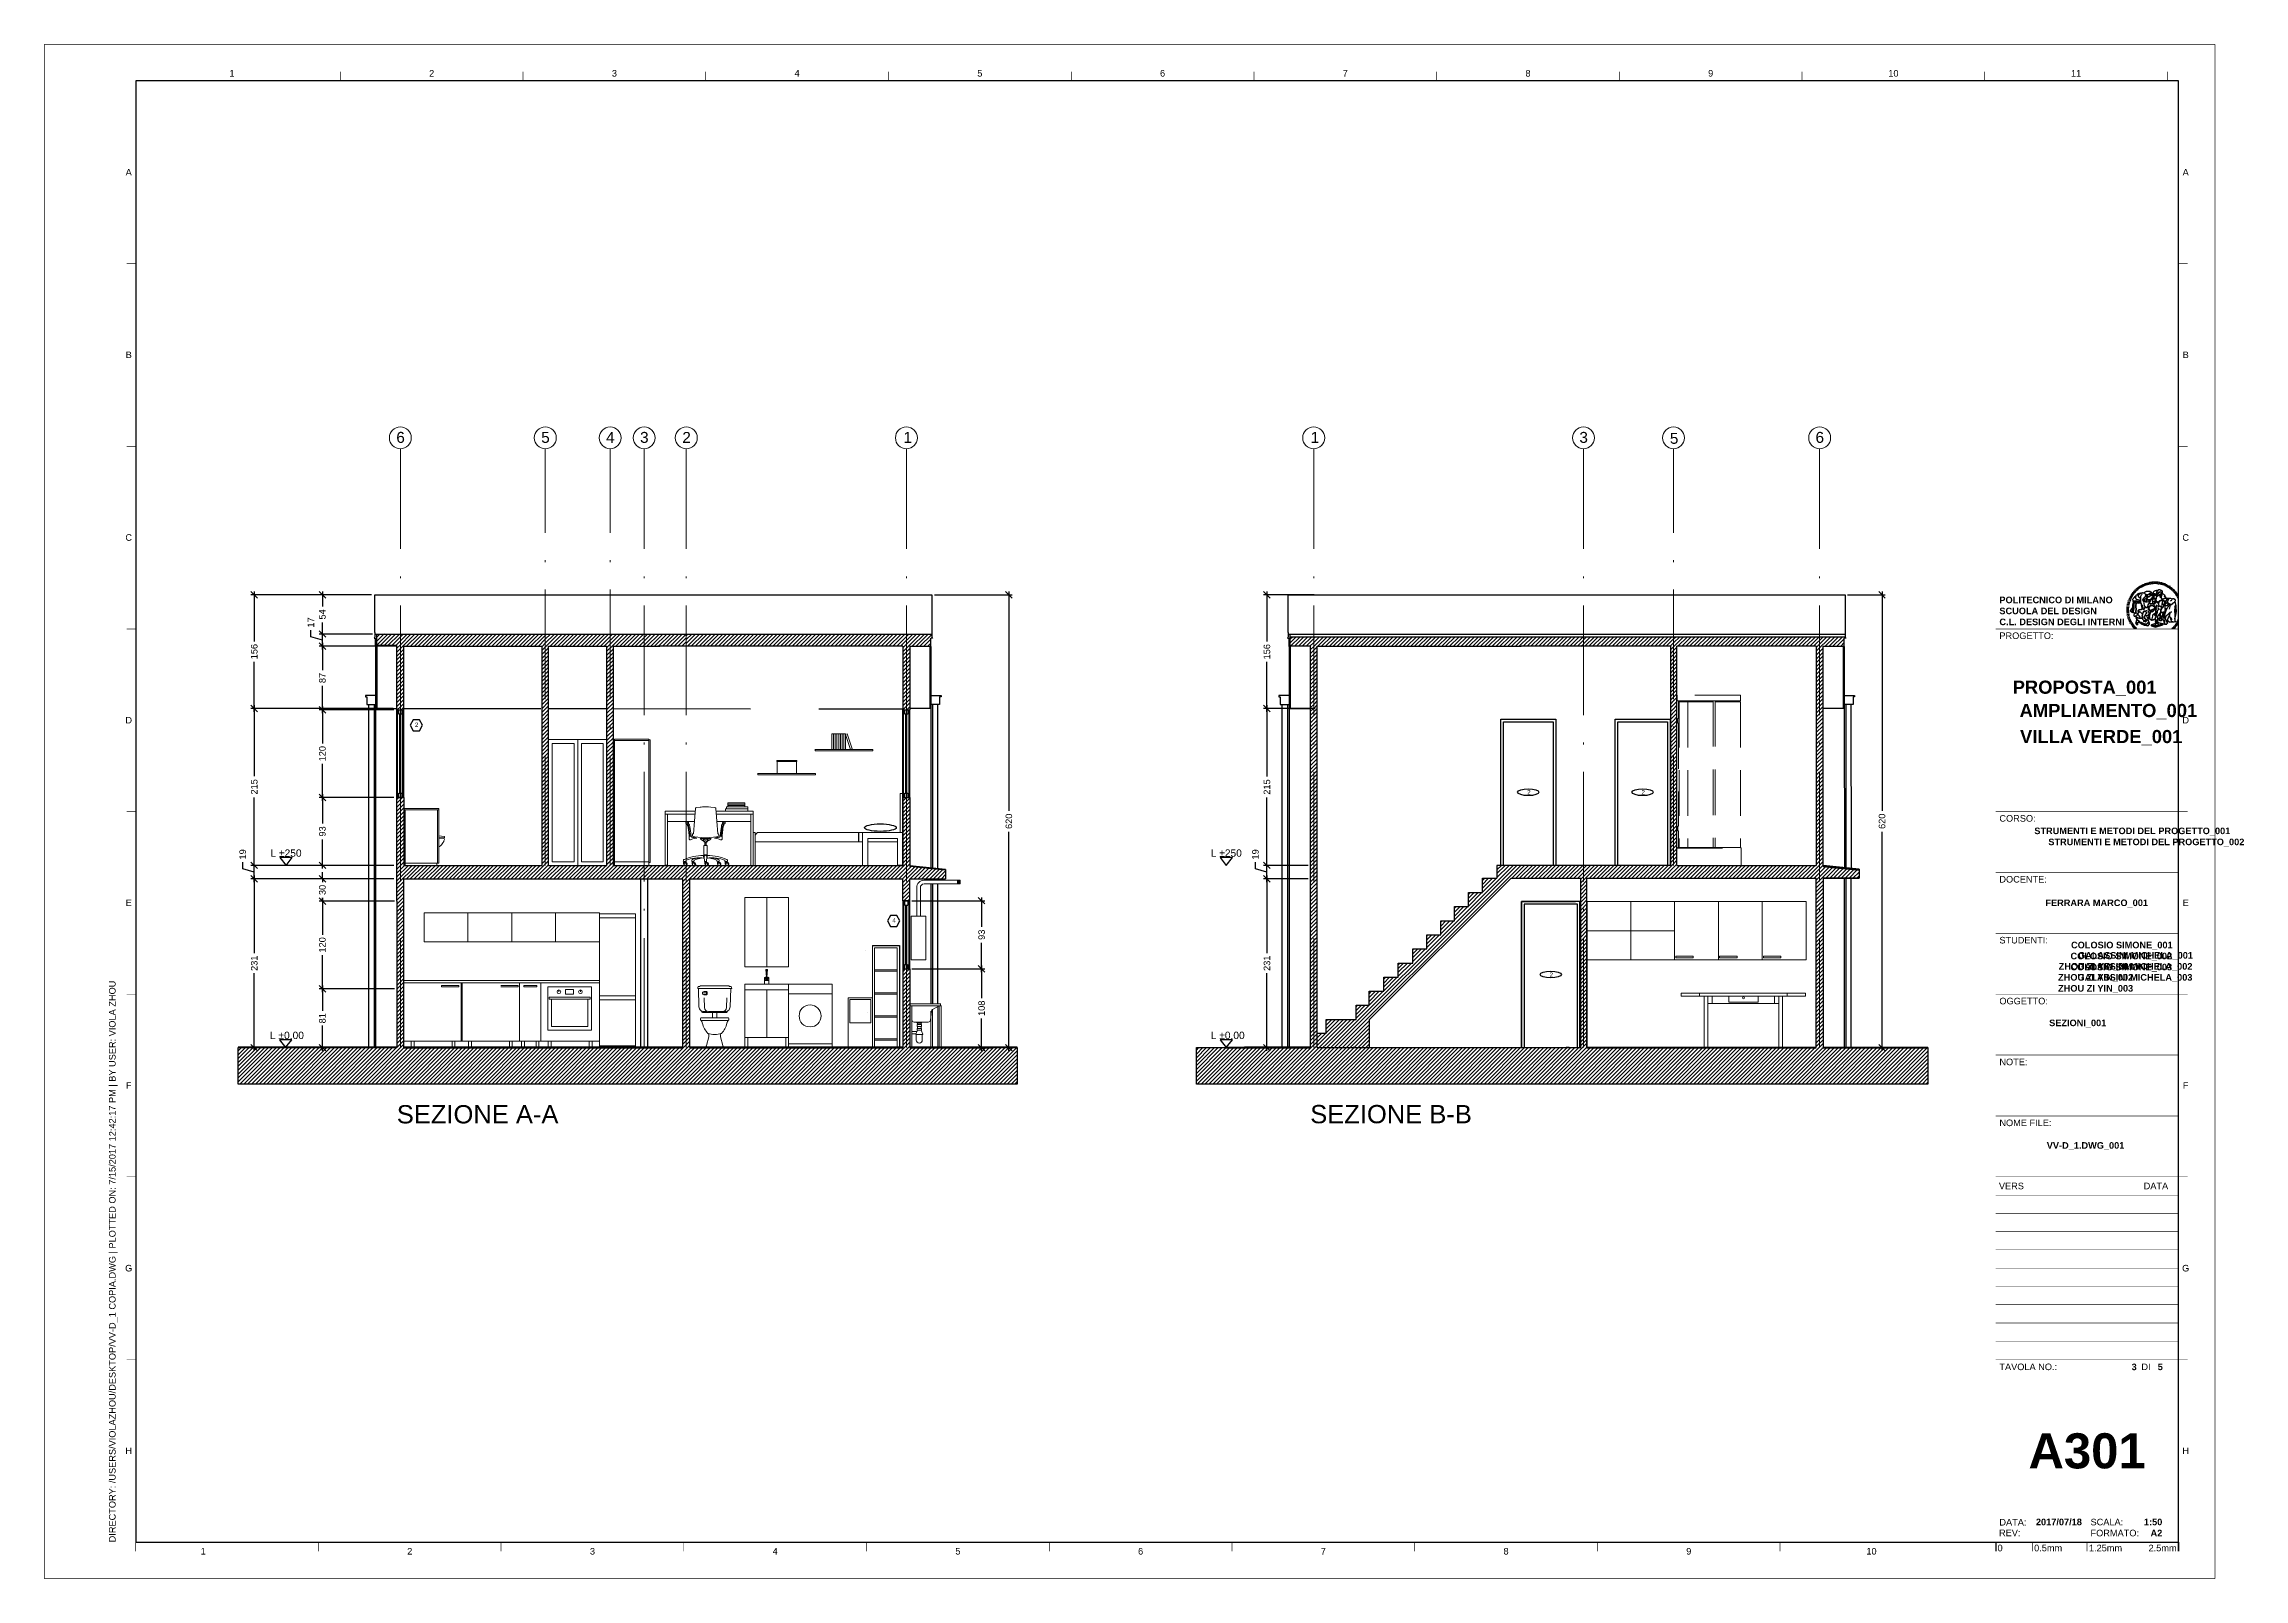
# Paper-space layout 'A301' of a CAD drawing. Header units: millimetres. Extents: x 0 to 602, y 0 to 420.
# The model-space entities are those that its viewports show. They can reach past a viewport. Long polylines and large blocks are cut down to what shows.
import ezdxf
from ezdxf.enums import TextEntityAlignment as Align

# ---------------------------------------------------------------- set-up
doc = ezdxf.new("R2010")
doc.units = ezdxf.units.MM
doc.header["$MEASUREMENT"] = 0
doc.set_wipeout_variables(frame=1)
doc.linetypes.add('ACAD_ISO10W100', pattern=[18, 12, -3, 0, -3])
doc.linetypes.add('HIDDEN', pattern=[0.375, 0.25, -0.125])
doc.layers.get('DEFPOINTS').update_dxf_attribs({"color": 210})
doc.layers.add('ARREDI', color=8, linetype='Continuous', lineweight=18)
doc.layers.add('CAMPITURE', color=7, linetype='Continuous', lineweight=25)
for name, color, linetype in [('G-ANNO-LOGO', 3, 'Continuous'), ('G-ANNO-TEXT', 3, 'Continuous'), ('G-ANNO-TTLB', 3, 'Continuous'), ('INFISSI', 4, 'Continuous'), ('NUMERAZIONE', 30, 'Continuous'), ('quote nuove', 2, 'Continuous'), ('STRUTTURA', 1, 'Continuous')]:
    doc.layers.add(name, color=color, linetype=linetype)
doc.layers.add('G-ANNO-NPLT', color=210, linetype='Continuous', plot=False)
doc.layers.get('0').off()
doc.styles.add('ARIAL', font='Arial.ttf')
doc.styles.add('ARIAL-BOLD', font='Arial Bold.ttf')
doc.styles.add('E-ARIAL', font='Arial.ttf')
doc.styles.get("Standard").update_dxf_attribs({"font": 'Arial.ttf'})
doc.dimstyles.new('TICK_36', dxfattribs={"dimtxt": 3.6, "dimasz": 3.6, "dimexe": 1.8, "dimexo": 1.2, "dimgap": 1.8, "dimtad": 0, "dimdec": 0, "dimzin": 0, "dimdsep": 46, "dimtxsty": 'ARIAL', "dimblk": 'OBLIQUE', "dimcen": 1.8, "dimdle": 1.8, "dimclrd": 256, "dimclrt": 256, "dimadec": 0, "dimazin": 0, "dimtfac": 1, "dimtdec": 0, "dimtmove": 1, "dimatfit": 3, "dimldrblk": 'OPEN90', "dimfxl": 1, "dimtfill": 1, "dimtolj": 1, "dimtzin": 0, "dimarcsym": 0})
pattern_1 = [(45, (1663.0583, 10179.761), (-2.6516504, 2.6516504), [])]

psp = doc.layouts.new('A301')

# ---------------------------------------------------------------- texts
at = {"layer": 'G-ANNO-TEXT', "style": 'ARIAL'}
for s, p in [('1', (51.32, 412.13)), ('2', (105.97, 412.13)), ('3', (155.97, 412.13)), ('4', (205.97, 412.13)), ('5', (255.97, 412.13)), ('6', (305.97, 412.13)), ('7', (355.97, 412.13)), ('8', (405.97, 412.13)), ('9', (455.97, 412.13)), ('10', (505.97, 412.13)), ('11', (555.97, 412.13)), ('A', (23.06, 385.06)), ('A', (585.95, 385.06)), ('B', (23.06, 335.06)), ('B', (585.95, 335.06)), ('C', (23.06, 285.06)), ('C', (585.95, 285.06)), ('D', (23.06, 235.06)), ('D', (585.95, 235.06)), ('E', (23.06, 185.06)), ('E', (585.95, 185.06)), ('F', (23.06, 135.06)), ('F', (585.95, 135.06)), ('G', (23.06, 85.06)), ('G', (585.95, 85.06)), ('H', (23.06, 35.06)), ('H', (585.95, 35.06)), ('1', (43.46, 7.57)), ('2', (99.97, 7.57)), ('3', (149.97, 7.57)), ('4', (199.97, 7.57)), ('5', (249.97, 7.57)), ('6', (299.97, 7.57)), ('7', (349.97, 7.57)), ('8', (399.97, 7.57)), ('9', (449.97, 7.57)), ('10', (499.97, 7.57))]:
    psp.add_text(s, height=1.8, dxfattribs=at).set_placement(p, align=Align.MIDDLE_CENTER)
for s, p in [('PROGETTO:', (534.97, 259.08)), ('CORSO:', (534.97, 209.08)), ('DOCENTE:', (534.97, 192.41)), ('STUDENTI:', (534.97, 175.74)), ('OGGETTO:', (534.97, 159.08)), ('NOTE:', (534.97, 142.41)), ('NOME FILE:', (534.97, 125.74)), ('TAVOLA NO.:', (534.97, 58.95))]:
    psp.add_text(s, height=1.8, dxfattribs=at).set_placement(p, align=Align.TOP_LEFT)
for s, p in [('VERS', (534.84, 107.56)), ('DI', (573.83, 58.05)), ('REV:', (534.87, 12.6)), ('DATA:', (534.97, 15.51)), ('SCALA:', (559.91, 15.56)), ('FORMATO:', (559.91, 12.56))]:
    psp.add_text(s, height=1.8, dxfattribs=at).set_placement(p, align=Align.MIDDLE_LEFT)
at = {"layer": 'G-ANNO-TEXT'}
for s, style, p in [('DATA', 'ARIAL', (581.16, 107.56)), ('A2', 'ARIAL-BOLD', (579.55, 12.56))]:
    psp.add_text(s, height=1.8, dxfattribs=dict(at, style=style)).set_placement(p, align=Align.MIDDLE_RIGHT)
at = {"layer": 'G-ANNO-TEXT', "style": 'E-ARIAL'}
psp.add_text('0', height=1.8, dxfattribs=at).set_placement((535.17, 9.36), align=Align.TOP_CENTER)
for s, p in [('0.5mm', (544.47, 7.56)), ('1.25mm', (559.47, 7.56))]:
    psp.add_text(s, height=1.8, dxfattribs=at).set_placement(p)
psp.add_text('2.5mm', height=1.8, dxfattribs=at).set_placement((583.47, 7.56), align=Align.RIGHT)
at = {"layer": 'G-ANNO-TEXT', "insert": (17.67, 10.01), "char_height": 1.8, "attachment_point": 1, "rotation": 90, "style": 'ARIAL'}
psp.add_mtext_dynamic_manual_height_columns('DIRECTORY: /USERS/VIOLAZHOU/DESKTOP/VV-D_1 COPIA.DWG | PLOTTED ON: 7/15/2017 12:42:17 PM | BY USER: VIOLA ZHOU', width=412.209, gutter_width=9, heights=[0], dxfattribs=at)
at = {"layer": 'G-ANNO-TEXT', "style": 'ARIAL-BOLD'}
for tag, p, s, height in [('PROPOSTA_001', (538.6, 242.29), 'PROJECT_TITLE', 3.6), ('AMPLIAMENTO_001', (540.49, 235.91), 'PROJECT_TITLE', 3.6), ('VILLA VERDE_001', (540.62, 228.78), 'PROJECT_TITLE', 3.6), ('ZHOU ZI YIN_001', (551.19, 166.79), 'STUDENT 1', 1.8), ('COLOSIO SIMONE_002', (554.43, 169.6), 'STUDENT 2', 1.8), ('COLOSIO SIMONE_001', (554.58, 172.61), 'STUDENT 1', 1.8), ('GALASSINI MICHELA_002', (556.36, 166.77), 'STUDENT 2', 1.8), ('GALASSINI MICHELA_001', (556.51, 169.79), 'STUDENT 1', 1.8), ('ZHOU ZI YIN_002', (551.04, 163.77), 'STUDENT 2', 1.8), ('ZHOU ZI YIN_003', (551.04, 160.76), 'STUDENT 3', 1.8), ('COLOSIO SIMONE_003', (554.43, 166.58), 'STUDENT 3', 1.8), ('GALASSINI MICHELA_003', (556.36, 163.76), 'STUDENT 3', 1.8), ('SEZIONI_001', (548.58, 151.3), 'DRAWING_TITLE', 1.8), ('VV-D_1.DWG_001', (547.93, 117.75), 'VV-D_1 copia.dwg', 1.8)]:
    psp.add_attdef(tag, p, s, height=height, dxfattribs=at)
at = {"layer": 'G-ANNO-TEXT', "style": 'ARIAL-BOLD', "flags": 2}
for tag, p, s in [('STRUMENTI E METODI DEL PROGETTO_001', (544.52, 203.86), 'STRUMENTI E METODI'), ('STRUMENTI E METODI DEL PROGETTO_002', (548.36, 200.84), 'DEL PROGETTO'), ('FERRARA MARCO_001', (547.56, 184.17), 'MARCO FERRARA')]:
    psp.add_attdef(tag, p, s, height=1.8, dxfattribs=at)
at = {"layer": 'G-ANNO-TEXT', "style": 'ARIAL-BOLD'}
for tag, text, p in [('3', '000', (572.55, 58.04)), ('1:50', '1:0000', (579.55, 15.59))]:
    psp.add_attdef(tag, text=text, height=1.8, dxfattribs=at).set_placement(p, align=Align.MIDDLE_RIGHT)
for tag, text, p in [('5', '999', (578.29, 58.04)), ('2017/07/18', '2017/05/08', (544.96, 15.59)), ('', 'A', (538.58, 6.15))]:
    psp.add_attdef(tag, text=text, height=1.8, dxfattribs=at).set_placement(p, align=Align.MIDDLE_LEFT)
psp.add_attdef('A301', text='A000', height=9.6, dxfattribs=at).set_placement((558.97, 35.06), align=Align.MIDDLE_CENTER)

msp = doc.modelspace()

# ---------------------------------------------------------------- texts
at = {"layer": 'NUMERAZIONE'}
for s, p in [('L ±250', (2875, 12032.7)), ('L ±250', (4161.5, 12032.7)), ('L ±0.00', (2874.3, 11783.2)), ('L ±0.00', (4161.5, 11783.2))]:
    msp.add_text(s, height=9.99, dxfattribs=at).set_placement(p)
at = {"layer": 'NUMERAZIONE', "ltscale": 0.1, "char_height": 6, "attachment_point": 1}
for s, insert in [('2', (3072.7, 12216.3)), ('2', (4594.5, 12123.9)), ('2', (4750.9, 12123.9)), ('4', (3725.9, 11948.5)), ('2', (4625.2, 11874.4))]:
    msp.add_mtext_dynamic_manual_height_columns(s, width=0.582, gutter_width=12.5, heights=[0], dxfattribs=dict(at, insert=insert))
at = {"layer": 'quote nuove', "color": 253, "lineweight": 0, "char_height": 15, "attachment_point": 1}
for s, insert in [('6', (3047.2, 12614.1)), ('5', (3245.4, 12614.1)), ('4', (3334.2, 12614.1)), ('3', (3380.7, 12614.1)), ('2', (3438.5, 12614)), ('1', (3741, 12614.1)), ('1', (4298.2, 12614.1)), ('3', (4665.9, 12614.1)), ('5', (4789.7, 12612.8)), ('6', (4989, 12614.1))]:
    msp.add_mtext_dynamic_manual_height_columns(s, width=15.192, gutter_width=12.5, heights=[0], dxfattribs=dict(at, insert=insert))
at = {"layer": 'STRUTTURA', "ltscale": 0.1, "char_height": 25, "attachment_point": 1}
for s, width, insert in [('PIANTA PIANO TERRA', 428.105, (3651.2, 13123)), ('PIANTA PRIMO PIANO', 428.105, (4975.6, 13123)), ('SEZIONE A-A', 239.765, (3047.8, 11692.7)), ('SEZIONE B-B', 233.496, (4297.6, 11692.9))]:
    msp.add_mtext_dynamic_manual_height_columns(s, width=width, gutter_width=12.5, heights=[0], dxfattribs=dict(at, insert=insert))

# ---------------------------------------------------------------- blocks, each defined once
blk = doc.blocks.new('logoPolimi')
for p, q in [((-1.41, 1.91), (-1.28, 1.74)), ((-1.32, 1.97), (-1.2, 1.8)), ((-1.22, 2.03), (-1.11, 1.85)), ((-1.13, 2.09), (-1.03, 1.9)), ((-1.03, 2.14), (-0.94, 1.95)), ((-0.93, 2.18), (-0.84, 1.99)), ((-0.83, 2.22), (-0.75, 2.03)), ((-0.72, 2.26), (-0.66, 2.06)), ((-0.61, 2.29), (-0.56, 2.09)), ((-0.51, 2.32), (-0.46, 2.11)), ((-0.4, 2.34), (-0.36, 2.13)), ((-0.29, 2.35), (-0.26, 2.14)), ((-0.18, 2.36), (-0.16, 2.15)), ((-0.07, 2.37), (-0.06, 2.16)), ((0.04, 2.37), (0.04, 2.16)), ((0.15, 2.36), (0.14, 2.16)), ((0.26, 2.36), (0.24, 2.15)), ((0.37, 2.34), (0.34, 2.13)), ((0.48, 2.32), (0.44, 2.12)), ((0.59, 2.3), (0.54, 2.09)), ((0.69, 2.27), (0.63, 2.07)), ((0.8, 2.23), (0.73, 2.03)), ((0.9, 2.19), (0.82, 2)), ((1, 2.15), (0.91, 1.96)), ((1.1, 2.1), (1, 1.91)), ((1.2, 2.04), (1.09, 1.86)), ((1.29, 1.99), (1.18, 1.81)), ((1.38, 1.92), (1.26, 1.75)), ((-2.37, 0.12), (-2.16, 0.11)), ((-2.37, 0.01), (-2.16, 0.01)), ((-2.36, 0.23), (-2.15, 0.21)), ((-2.35, 0.34), (-2.14, 0.31)), ((-2.33, 0.45), (-2.12, 0.41)), ((-2.3, 0.55), (-2.1, 0.51)), ((-2.28, 0.66), (-2.07, 0.6)), ((-2.24, 0.77), (-2.04, 0.7)), ((-2.2, 0.87), (-2.01, 0.79)), ((-2.16, 0.97), (-1.97, 0.89)), ((-2.11, 1.07), (-1.93, 0.98)), ((-2.06, 1.17), (-1.88, 1.07)), ((-2.01, 1.26), (-1.83, 1.15)), ((-1.94, 1.36), (-1.77, 1.24)), ((-1.88, 1.45), (-1.71, 1.32)), ((-1.84, 0.03), (-1.82, 0.35)), ((-1.81, 1.53), (-1.65, 1.4)), ((-1.74, 1.61), (-1.58, 1.47)), ((-1.73, 0.59), (-1.73, 0.59)), ((-1.73, 0.59), (-1.73, 0.59)), ((-1.66, 1.69), (-1.51, 1.54)), ((-1.65, 0.57), (-1.65, 0.57)), ((-1.59, 1.12), (-1.59, 1.12)), ((-1.58, 1.77), (-1.44, 1.61)), ((-1.51, 0.55), (-1.51, 0.55)), ((-1.51, 0.55), (-1.51, 0.55)), ((-1.49, 1.84), (-1.36, 1.68)), ((-1.31, 0.79), (-1.21, 0.75)), ((-1.21, 0.75), (-1.31, 0.79)), ((-1.21, 0.75), (-1.31, 0.79)), ((-1.21, 0.75), (-1.21, 0.75)), ((-1.21, 0.75), (-1.21, 0.75)), ((-1.19, 0.76), (-1.19, 0.76)), ((-1.19, 0.76), (-1.19, 0.76)), ((-1.17, 0.99), (-1.18, 0.99)), ((-1.18, 0.99), (-1.17, 0.99)), ((-1.16, 0.57), (-1.16, 0.57)), ((-1.16, 0.57), (-1.16, 0.57)), ((-1.1, 0.01), (-0.99, 0.06)), ((-0.99, 0.06), (-1.1, 0.01)), ((-0.99, 0.06), (-1.1, 0.01)), ((-0.99, 0.06), (-0.99, 0.06)), ((-0.99, 0.06), (-0.99, 0.06)), ((-0.97, 0.79), (-0.98, 0.79)), ((-0.89, 0.84), (-0.97, 0.79)), ((-0.97, 0.79), (-0.89, 0.84)), ((-0.96, 1.41), (-0.96, 1.41)), ((-0.96, 1.41), (-0.96, 1.41)), ((-0.89, 0.84), (-0.82, 0.87)), ((-0.82, 0.87), (-0.89, 0.84)), ((-0.89, 0.84), (-0.82, 0.87)), ((-0.88, 0.83), (-0.89, 0.84)), ((-0.85, 1.39), (-0.85, 1.39)), ((-0.85, 1.39), (-0.85, 1.39)), ((-0.84, 0.14), (-0.84, 0.14)), ((-0.77, 1.08), (-0.78, 1.08)), ((-0.78, 1.08), (-0.77, 1.08)), ((-0.61, 1.12), (-0.77, 1.08)), ((-0.77, 1.08), (-0.61, 1.12)), ((-0.77, 1.08), (-0.61, 1.12)), ((-0.75, 1.3), (-0.76, 1.29)), ((-0.76, 1.29), (-0.75, 1.3)), ((-0.65, 0.99), (-0.7, 0.96)), ((-0.69, 0.18), (-0.68, 0.18)), ((-0.66, 0.93), (-0.66, 0.93)), ((-0.66, 0.93), (-0.64, 0.93)), ((-0.66, 0.93), (-0.66, 0.93)), ((-0.66, 0.93), (-0.66, 0.93)), ((-0.63, 1.01), (-0.63, 1.01)), ((-0.63, 1.01), (-0.62, 1.01)), ((-0.63, 0.66), (-0.63, 0.66)), ((-0.6, 1.12), (-0.61, 1.12)), ((-0.61, 1.12), (-0.6, 1.12)), ((-0.61, 1.12), (-0.6, 1.12)), ((-0.61, 0.86), (-0.57, 0.85)), ((-0.57, 0.85), (-0.61, 0.86)), ((-0.61, 0.86), (-0.57, 0.85)), ((-0.53, 1.08), (-0.6, 1.12)), ((-0.6, 1.12), (-0.6, 1.11)), ((-0.6, 1.12), (-0.53, 1.08)), ((-0.57, 0.8), (-0.59, 0.8)), ((-0.57, 0.85), (-0.53, 0.84)), ((-0.57, 0.85), (-0.57, 0.85)), ((-0.57, 0.85), (-0.57, 0.85)), ((-0.57, 0.85), (-0.53, 0.84)), ((-0.56, 0.29), (-0.49, 0.48)), ((-0.56, 0.14), (-0.56, 0.29)), ((-0.5, 0.11), (-0.56, 0.14)), ((-0.53, 0.84), (-0.51, 0.84)), ((-0.53, 0.84), (-0.51, 0.84)), ((-0.53, 0.84), (-0.53, 0.84)), ((-0.51, 0.11), (-0.51, 0.11)), ((-0.51, 0.11), (-0.51, 0.11)), ((-0.34, 0.33), (-0.5, 0.11)), ((-0.49, 0.48), (-0.41, 0.55)), ((-0.42, 0.8), (-0.47, 0.79)), ((-0.42, 0.8), (-0.47, 0.79)), ((-0.47, 0.79), (-0.45, 0.76)), ((-0.47, 0.79), (-0.45, 0.76)), ((-0.45, 1.14), (-0.42, 1.11)), ((-0.42, 1.26), (-0.36, 1.22)), ((-0.41, 0.55), (-0.34, 0.49)), ((-0.4, 1.37), (-0.38, 1.38)), ((-0.39, 1.37), (-0.4, 1.37)), ((-0.35, 1.33), (-0.4, 1.37)), ((-0.39, 1.24), (-0.4, 1.23)), ((-0.38, 1.14), (-0.38, 1.14)), ((-0.34, 0.49), (-0.09, 0.48)), ((-0.16, 0.32), (-0.34, 0.33)), ((-0.14, 0.32), (-0.31, 0.34)), ((-0.28, 1.3), (-0.29, 1.3)), ((-0.28, 1.3), (-0.28, 1.3)), ((-0.16, 1.24), (-0.16, 1.25)), ((-0.16, 1.25), (-0.16, 1.25)), ((-0.16, 0.49), (-0.14, 0.64)), ((-0.06, 0.27), (-0.16, 0.32)), ((-0.1, 0.88), (-0.09, 0.87)), ((-0.08, 1.37), (-0.08, 1.38)), ((-0.08, 1.23), (-0.05, 1.21)), ((-0.05, 1.21), (-0.08, 1.23)), ((-0.08, 1.23), (-0.05, 1.21)), ((-0.03, 0.26), (-0.06, 0.27)), ((-0.05, 1.21), (-0.04, 1.21)), ((-0.04, 1.21), (-0.05, 1.21)), ((-0.04, 1.21), (-0.04, 1.21)), ((-0.04, 1.21), (-0.04, 1.21)), ((-0.04, 0.48), (-0.03, 0.26)), ((0.03, 1.15), (0.03, 1.15)), ((0.03, 0.66), (0.03, 0.67)), ((0.07, 0.58), (0.07, 0.57)), ((0.1, 1.18), (0.1, 1.18)), ((0.1, 0.84), (0.1, 0.84)), ((0.13, 1.32), (0.17, 1.19)), ((0.14, 0.71), (0.34, 0.65)), ((0.31, 0.56), (0.17, 0.63)), ((0.27, 1.61), (0.27, 1.61)), ((0.27, 1.61), (0.27, 1.61)), ((0.27, 1.61), (0.27, 1.61)), ((0.29, 1.29), (0.29, 1.29)), ((0.29, 1.29), (0.29, 1.29)), ((0.29, 1.29), (0.29, 1.29)), ((0.29, 1.29), (0.29, 1.29)), ((0.33, 0.49), (0.34, 0.49)), ((0.33, 0.03), (0.35, 0.03)), ((0.33, 0.03), (0.35, 0.03)), ((0.34, 0.65), (0.34, 0.64)), ((0.35, 0.03), (0.57, 0.06)), ((0.35, 0.03), (0.57, 0.06)), ((0.35, 0.03), (0.35, 0.03)), ((0.35, 0.03), (0.35, 0.03)), ((0.38, 1.36), (0.37, 1.35)), ((0.38, 0.34), (0.37, 0.34)), ((0.38, 0.34), (0.38, 0.34)), ((0.43, 0.67), (0.39, 0.64)), ((0.49, 1.05), (0.51, 1.13)), ((0.51, 1.13), (0.49, 1.05)), ((0.49, 1.05), (0.51, 1.13)), ((0.51, 1.31), (0.5, 1.29)), ((0.51, 1.13), (0.52, 1.23)), ((0.52, 1.23), (0.51, 1.23)), ((0.51, 1.23), (0.52, 1.23)), ((0.52, 1.23), (0.51, 1.13)), ((0.51, 1.13), (0.52, 1.23)), ((0.52, 1.24), (0.6, 1.37)), ((0.52, 1.23), (0.6, 1.36)), ((0.6, 1.36), (0.52, 1.23)), ((0.52, 1.23), (0.52, 1.23)), ((0.52, 1.23), (0.52, 1.24)), ((0.52, 1.23), (0.52, 1.23)), ((0.55, 1.07), (0.53, 1.06)), ((0.53, 1.04), (0.53, 1.06)), ((0.53, 1.05), (0.53, 1.04)), ((0.54, 0.3), (0.63, 0.32)), ((0.54, -0.08), (0.61, 0.06)), ((0.61, 0.06), (0.54, -0.08)), ((0.54, -0.08), (0.61, 0.06)), ((0.56, 0.19), (0.59, 0.21)), ((0.57, 1.07), (0.57, 1.07)), ((0.57, 1.07), (0.57, 1.07)), ((0.57, 1.07), (0.57, 1.07)), ((0.57, 1.07), (0.57, 1.07)), ((0.57, 1.07), (0.57, 1.07)), ((0.57, 1.07), (0.57, 1.07)), ((0.57, 1.07), (0.57, 1.07)), ((0.58, 0.3), (0.59, 0.29)), ((0.59, 0.78), (0.59, 0.79)), ((0.59, 0.79), (0.59, 0.79)), ((0.59, 0.79), (0.59, 0.79)), ((0.59, 0.79), (0.59, 0.78)), ((0.61, 0.06), (0.6, 0.07)), ((0.6, 0.07), (0.61, 0.06)), ((0.61, 0.06), (0.61, 0.07)), ((0.62, 0.21), (0.65, 0.22)), ((0.64, 1.37), (0.65, 1.37)), ((0.69, 0.86), (0.68, 0.86)), ((0.68, 0.86), (0.69, 0.86)), ((0.68, 0.76), (0.68, 0.76)), ((0.76, 0.26), (0.76, 0.26)), ((0.82, 0.35), (0.84, 0.36)), ((0.82, 0.35), (0.82, 0.35)), ((0.84, 0.36), (0.84, 0.37)), ((0.85, 0.34), (1.05, 0.35)), ((0.93, 1.05), (0.93, 1.05)), ((0.93, 1.05), (0.93, 1.05)), ((0.93, 1.05), (0.93, 1.04)), ((0.93, 1.05), (0.93, 1.05)), ((0.97, 0.66), (0.96, 0.66)), ((1.01, 0.97), (0.98, 0.96)), ((1.17, 0.96), (1.17, 0.95)), ((1.17, 0.95), (1.17, 0.95)), ((1.34, 0.37), (1.26, 0.04)), ((1.27, 0.37), (1.27, 0.38)), ((1.28, 0.95), (1.28, 0.95)), ((1.47, 1.86), (1.34, 1.69)), ((1.37, 0.73), (1.46, 0.81)), ((1.41, 0.4), (1.41, 0.41)), ((1.56, 1.79), (1.42, 1.63)), ((1.64, 1.71), (1.49, 1.56)), ((1.49, 0.9), (1.57, 0.92)), ((1.72, 1.63), (1.56, 1.49)), ((1.67, 0.6), (1.57, 0.53)), ((1.79, 1.55), (1.63, 1.41)), ((1.86, 1.47), (1.7, 1.34)), ((1.93, 1.38), (1.76, 1.26)), ((1.99, 1.29), (1.81, 1.17)), ((2.05, 1.19), (1.87, 1.09)), ((2.1, 1.1), (1.92, 1)), ((2.15, 1), (1.96, 0.91)), ((2.19, 0.9), (2, 0.82)), ((2.23, 0.79), (2.04, 0.72)), ((2.27, 0.69), (2.07, 0.63)), ((2.3, 0.58), (2.09, 0.53)), ((2.32, 0.47), (2.12, 0.43)), ((2.34, 0.37), (2.13, 0.33)), ((2.36, 0.26), (2.15, 0.23)), ((2.37, 0.15), (2.16, 0.13)), ((2.37, 0.04), (2.16, 0.03)), ((-2.37, -0.1), (-2.16, -0.09)), ((-2.36, -0.21), (-2.15, -0.19)), ((-2.35, -0.32), (-2.14, -0.29)), ((-2.33, -0.43), (-2.12, -0.39)), ((-2.31, -0.54), (-2.1, -0.49)), ((-2.28, -0.65), (-2.08, -0.59)), ((-2.25, -0.75), (-2.05, -0.69)), ((-2.21, -0.86), (-2.02, -0.78)), ((-2.17, -0.96), (-1.98, -0.87)), ((-2.12, -1.06), (-1.93, -0.96)), ((-2.07, -1.16), (-1.89, -1.05)), ((-2.04, -0.15), (-1.97, -0.2)), ((-2.01, -1.25), (-1.84, -1.14)), ((-1.95, -1.34), (-1.78, -1.22)), ((-1.89, -1.43), (-1.72, -1.31)), ((-1.82, -1.52), (-1.66, -1.38)), ((-1.75, -1.6), (-1.59, -1.46)), ((-1.67, -1.68), (-1.52, -1.53)), ((-1.58, -0.12), (-1.6, -0.18)), ((-1.6, -0.18), (-1.58, -0.28)), ((-1.57, -0.54), (-1.59, -0.54)), ((-1.59, -0.54), (-1.59, -0.54)), ((-1.59, -1.76), (-1.45, -1.6)), ((-1.56, -0.32), (-1.56, -0.31)), ((-1.56, -0.31), (-1.56, -0.31)), ((-1.53, -0.65), (-1.53, -0.65)), ((-1.53, -0.65), (-1.53, -0.65)), ((-1.51, -1.83), (-1.37, -1.67)), ((-1.48, -0.86), (-1.48, -0.85)), ((-1.42, -0.37), (-1.42, -0.37)), ((-1.42, -1.9), (-1.29, -1.73)), ((-1.38, -0.46), (-1.38, -0.46)), ((-1.33, -1.96), (-1.21, -1.79)), ((-1.31, -0.24), (-1.31, -0.23)), ((-1.31, -0.23), (-1.31, -0.24)), ((-1.24, -2.02), (-1.13, -1.84)), ((-1.23, -0.19), (-1.23, -0.19)), ((-1.23, -0.19), (-1.23, -0.19)), ((-1.23, -0.19), (-1.23, -0.19)), ((-1.23, -0.19), (-1.23, -0.19)), ((-1.01, -0.39), (-1.02, -0.39)), ((-1.02, -0.39), (-1.01, -0.39)), ((-1.02, -0.7), (-1.02, -0.7)), ((-1.02, -0.7), (-1.02, -0.7)), ((-1.02, -0.7), (-1.02, -0.7)), ((-0.79, -0.51), (-0.83, -0.58)), ((-0.83, -0.58), (-0.79, -0.51)), ((-0.83, -0.58), (-0.79, -0.51)), ((-0.78, -1.05), (-0.83, -0.94)), ((-0.83, -0.94), (-0.78, -1.05)), ((-0.83, -0.94), (-0.83, -0.94)), ((-0.83, -0.94), (-0.78, -1.05)), ((-0.82, -1.23), (-0.82, -1.23)), ((-0.82, -1.23), (-0.77, -1.23)), ((-0.77, -1.23), (-0.82, -1.23)), ((-0.82, -1.23), (-0.82, -1.23)), ((-0.77, -1.23), (-0.82, -1.23)), ((-0.75, -0.96), (-0.8, -0.89)), ((-0.8, -0.89), (-0.79, -0.92)), ((-0.79, -0.92), (-0.8, -0.89)), ((-0.8, -0.89), (-0.75, -0.96)), ((-0.79, -0.92), (-0.8, -0.89)), ((-0.8, -0.89), (-0.8, -0.89)), ((-0.8, -0.89), (-0.75, -0.96)), ((-0.79, -0.92), (-0.78, -0.95)), ((-0.78, -0.95), (-0.79, -0.92)), ((-0.78, -0.95), (-0.79, -0.92)), ((-0.77, -0.49), (-0.78, -0.48)), ((-0.78, -0.48), (-0.77, -0.49)), ((-0.78, -0.95), (-0.76, -1)), ((-0.76, -1), (-0.78, -0.95)), ((-0.76, -1), (-0.78, -0.95)), ((-0.71, -0.89), (-0.75, -0.87)), ((-0.75, -0.87), (-0.71, -0.89)), ((-0.75, -0.87), (-0.71, -0.89)), ((-0.72, -1.01), (-0.75, -0.96)), ((-0.75, -0.96), (-0.72, -1.01)), ((-0.75, -0.96), (-0.72, -1.01)), ((-0.64, -0.93), (-0.71, -0.89)), ((-0.71, -0.89), (-0.64, -0.93)), ((-0.71, -0.89), (-0.64, -0.93)), ((-0.66, -0.53), (-0.66, -0.53)), ((-0.66, -0.53), (-0.66, -0.53)), ((-0.66, -0.53), (-0.66, -0.53)), ((-0.39, -0.81), (-0.51, -0.69)), ((-0.51, -1.04), (-0.5, -1.04)), ((-0.48, -0.42), (-0.48, -0.42)), ((-0.48, -0.42), (-0.48, -0.42)), ((-0.48, -0.42), (-0.48, -0.42)), ((-0.41, -0.51), (-0.41, -0.51)), ((-0.38, -0.05), (-0.39, -0.12)), ((-0.39, -0.12), (-0.37, -0.1)), ((-0.35, -0.14), (-0.37, -0.08)), ((-0.37, -0.09), (-0.37, -0.09)), ((-0.33, -0.12), (-0.35, -0.14)), ((-0.32, -0.14), (-0.35, -0.14)), ((-0.35, -0.18), (-0.34, -0.22)), ((-0.34, -0.08), (-0.29, -0.16)), ((-0.34, -0.22), (-0.34, -0.22)), ((-0.27, -0.17), (-0.32, -0.14)), ((-0.25, -0.91), (-0.26, -0.9)), ((-0.26, -1.29), (0.1, -1.2)), ((0.1, -1.2), (-0.26, -1.29)), ((0.08, -1.4), (-0.26, -1.29)), ((-0.26, -1.29), (0.08, -1.4)), ((-0.26, -1.38), (-0.26, -1.29)), ((-0.26, -1.29), (-0.26, -1.29)), ((-0.26, -1.29), (-0.26, -1.38)), ((-0.26, -1.29), (0.08, -1.4)), ((-0.26, -1.29), (-0.26, -1.29)), ((0.08, -1.49), (-0.26, -1.38)), ((-0.26, -1.38), (0.09, -1.49)), ((-0.14, -0.15), (-0.16, -0.13)), ((-0.11, -0.04), (-0.12, -0.05)), ((-0.04, -0.41), (-0.01, -0.44)), ((-0.01, -0.44), (-0.04, -0.41)), ((-0.04, -0.41), (-0.01, -0.44)), ((0.07, -0.84), (0.07, -0.84)), ((0.07, -0.84), (0.07, -0.84)), ((0.1, -1.2), (0.08, -1.32)), ((0.08, -1.32), (0.13, -1.2)), ((0.08, -1.4), (0.72, -1.22)), ((0.72, -1.22), (0.08, -1.4)), ((0.08, -1.4), (0.72, -1.22)), ((0.72, -1.31), (0.08, -1.49)), ((0.08, -1.44), (0.08, -1.4)), ((0.08, -1.4), (0.08, -1.44)), ((0.08, -1.4), (0.08, -1.49)), ((0.08, -1.49), (0.08, -1.44)), ((0.08, -1.44), (0.08, -1.44)), ((0.08, -1.44), (0.08, -1.45)), ((0.08, -1.45), (0.08, -1.46)), ((0.08, -1.46), (0.08, -1.49)), ((0.1, -1.01), (0.09, -0.86)), ((0.1, -1.01), (0.09, -0.86)), ((0.09, -1.49), (0.72, -1.31)), ((0.1, -1.2), (0.12, -1.04)), ((0.12, -1.04), (0.1, -1.2)), ((0.13, -1.2), (0.1, -1.2)), ((0.1, -1.2), (0.13, -1.2)), ((0.13, -1.2), (0.1, -1.2)), ((0.1, -1.2), (0.1, -1.2)), ((0.11, -0.44), (0.11, -0.44)), ((0.11, -0.44), (0.11, -0.44)), ((0.12, -0.21), (0.12, -0.21)), ((0.12, -0.21), (0.12, -0.21)), ((0.12, -0.21), (0.12, -0.21)), ((0.12, -0.21), (0.12, -0.21)), ((0.12, -0.21), (0.12, -0.21)), ((0.12, -0.21), (0.12, -0.21)), ((0.12, -0.21), (0.12, -0.21)), ((0.12, -0.21), (0.12, -0.21)), ((0.12, -0.21), (0.12, -0.21)), ((0.12, -0.21), (0.12, -0.21)), ((0.12, -0.21), (0.12, -0.21)), ((0.12, -0.21), (0.12, -0.21)), ((0.12, -0.21), (0.12, -0.21)), ((0.12, -0.56), (0.14, -0.53)), ((0.14, -0.53), (0.12, -0.56)), ((0.12, -0.56), (0.14, -0.53)), ((0.12, -1.04), (0.12, -1.04)), ((0.12, -1.04), (0.12, -1.04)), ((0.12, -1.04), (0.12, -1.04)), ((0.21, -0.99), (0.13, -1.2)), ((0.13, -1.2), (0.21, -0.99)), ((0.36, -1.14), (0.13, -1.2)), ((0.13, -1.2), (0.26, -1.17)), ((0.14, -0.53), (0.16, -0.49)), ((0.16, -0.49), (0.14, -0.53)), ((0.14, -0.53), (0.16, -0.49)), ((0.16, -0.49), (0.16, -0.49)), ((0.16, -0.49), (0.16, -0.49)), ((0.28, -1.19), (0.21, -0.99)), ((0.21, -0.99), (0.31, -1.27)), ((0.24, -0.17), (0.24, -0.16)), ((0.24, -0.16), (0.24, -0.17)), ((0.25, -0.84), (0.25, -0.88)), ((0.25, -0.88), (0.25, -0.84)), ((0.25, -0.88), (0.25, -0.84)), ((0.25, -0.88), (0.29, -1.17)), ((0.26, -0.88), (0.25, -0.88)), ((0.31, -1.27), (0.25, -0.88)), ((0.26, -1.17), (0.28, -1.16)), ((0.28, -1.16), (0.36, -1.14)), ((0.29, -1.17), (0.28, -1.19)), ((0.36, -1.14), (0.72, -1.22)), ((0.72, -1.22), (0.36, -1.14)), ((0.49, -0.31), (0.49, -0.31)), ((0.49, -0.31), (0.49, -0.31)), ((0.5, -0.27), (0.5, -0.27)), ((0.51, -0.27), (0.51, -0.27)), ((0.72, -0.81), (0.75, -0.89)), ((0.72, -1.22), (0.72, -1.31)), ((0.72, -1.31), (0.72, -1.22)), ((0.74, -0.23), (0.74, -0.23)), ((0.74, -0.23), (0.75, -0.24)), ((0.75, -0.23), (0.75, -0.23)), ((0.86, -0.25), (0.82, -0.34)), ((0.87, -0.22), (0.86, -0.23)), ((0.87, -0.22), (0.86, -0.25)), ((0.96, -0.58), (0.96, -0.57)), ((1.05, -1.05), (1.04, -1.05)), ((1.28, -2), (1.17, -1.82)), ((1.37, -1.93), (1.25, -1.76)), ((1.31, -0.27), (1.3, -0.26)), ((1.3, -0.26), (1.3, -0.26)), ((1.3, -0.26), (1.3, -0.26)), ((1.3, -0.26), (1.31, -0.27)), ((1.3, -0.26), (1.3, -0.26)), ((1.46, -1.87), (1.33, -1.7)), ((1.54, -1.8), (1.41, -1.64)), ((1.63, -1.72), (1.48, -1.57)), ((1.71, -1.65), (1.55, -1.5)), ((1.78, -1.57), (1.62, -1.43)), ((1.85, -1.48), (1.69, -1.35)), ((1.92, -1.39), (1.75, -1.27)), ((1.98, -1.3), (1.81, -1.19)), ((2.04, -1.21), (1.86, -1.1)), ((2.09, -1.11), (1.91, -1.01)), ((2.14, -1.01), (1.95, -0.92)), ((2.19, -0.91), (1.99, -0.83)), ((2.23, -0.81), (2.03, -0.74)), ((2.26, -0.7), (2.06, -0.64)), ((2.29, -0.6), (2.09, -0.55)), ((2.32, -0.49), (2.11, -0.45)), ((2.34, -0.38), (2.13, -0.35)), ((2.35, -0.27), (2.15, -0.25)), ((2.37, -0.08), (2.16, -0.07)), ((2.36, -0.16), (2.16, -0.15)), ((-1.14, -2.08), (-1.04, -1.89)), ((-1.04, -2.13), (-0.95, -1.94)), ((-0.94, -2.18), (-0.86, -1.98)), ((-0.84, -2.22), (-0.77, -2.02)), ((-0.74, -2.25), (-0.67, -2.05)), ((-0.63, -2.29), (-0.57, -2.08)), ((-0.52, -2.31), (-0.48, -2.11)), ((-0.42, -2.33), (-0.38, -2.13)), ((-0.31, -2.35), (-0.28, -2.14)), ((-0.2, -2.36), (-0.18, -2.15)), ((-0.09, -2.37), (-0.08, -2.16)), ((0.03, -2.37), (0.02, -2.16)), ((0.14, -2.37), (0.12, -2.16)), ((0.25, -2.36), (0.22, -2.15)), ((0.35, -2.34), (0.32, -2.14)), ((0.46, -2.32), (0.42, -2.12)), ((0.57, -2.3), (0.52, -2.1)), ((0.68, -2.27), (0.62, -2.07)), ((0.78, -2.24), (0.71, -2.04)), ((0.89, -2.2), (0.81, -2)), ((0.99, -2.15), (0.9, -1.96)), ((1.09, -2.11), (0.99, -1.92)), ((1.19, -2.05), (1.08, -1.87))]:
    blk.add_line(p, q)
for points in [[(-1.9, 0.12), (-1.94, 0.02), (-2.05, -0.09), (-2.05, -0.09)], [(-1.86, 0.38), (-1.86, 0.38), (-1.87, 0.19), (-1.9, 0.12)], [(-1.76, 0.6), (-1.76, 0.6), (-1.84, 0.57), (-1.86, 0.38)], [(-1.86, -0.04), (-1.84, 0.02), (-1.84, 0.03), (-1.84, 0.03)], [(-1.82, 0.78), (-1.83, 0.8), (-1.85, 0.86), (-1.83, 0.88)], [(-1.82, 0.78), (-1.83, 0.8), (-1.85, 0.86), (-1.83, 0.88)], [(-1.83, 0.88), (-1.81, 0.9), (-1.76, 0.96), (-1.76, 0.96)], [(-1.83, 0.88), (-1.81, 0.9), (-1.76, 0.96), (-1.76, 0.96)], [(-1.76, 0.6), (-1.83, 0.7), (-1.78, 0.74), (-1.78, 0.74)], [(-1.78, 0.74), (-1.79, 0.74), (-1.83, 0.7), (-1.76, 0.6)], [(-1.78, 0.74), (-1.8, 0.76), (-1.81, 0.78), (-1.82, 0.78)], [(-1.78, 0.74), (-1.8, 0.76), (-1.81, 0.78), (-1.82, 0.78)], [(-1.82, 0.35), (-1.81, 0.5), (-1.73, 0.59), (-1.73, 0.59)], [(-1.82, -0.19), (-1.73, -0.07), (-1.75, 0.14), (-1.75, 0.3)], [(-1.75, 0.33), (-1.75, 0.17), (-1.73, -0.05), (-1.8, -0.17)], [(-1.78, 0.74), (-1.75, 0.72), (-1.72, 0.69), (-1.68, 0.7)], [(-1.68, 0.7), (-1.72, 0.69), (-1.75, 0.72), (-1.78, 0.74)], [(-1.68, 0.7), (-1.72, 0.69), (-1.75, 0.72), (-1.78, 0.74)], [(-1.78, 0.74), (-1.78, 0.74), (-1.78, 0.74), (-1.78, 0.74)], [(-1.76, 0.96), (-1.68, 1.1), (-1.59, 1.12), (-1.59, 1.12)], [(-1.76, 0.96), (-1.68, 1.1), (-1.6, 1.12), (-1.6, 1.12)], [(-1.73, 0.59), (-1.74, 0.59), (-1.75, 0.6), (-1.76, 0.6)], [(-1.73, 0.59), (-1.74, 0.59), (-1.75, 0.6), (-1.76, 0.6)], [(-1.75, 0.3), (-1.76, 0.47), (-1.65, 0.57), (-1.65, 0.57)], [(-1.65, 0.57), (-1.65, 0.57), (-1.76, 0.5), (-1.75, 0.33)], [(-1.65, 0.57), (-1.68, 0.58), (-1.7, 0.58), (-1.73, 0.59)], [(-1.65, 0.57), (-1.68, 0.58), (-1.7, 0.58), (-1.73, 0.59)], [(-1.5, 0.71), (-1.53, 0.74), (-1.61, 0.71), (-1.68, 0.7)], [(-1.68, 0.7), (-1.61, 0.71), (-1.53, 0.73), (-1.5, 0.71)], [(-1.5, 0.71), (-1.53, 0.73), (-1.61, 0.71), (-1.68, 0.7)], [(-1.51, 0.55), (-1.56, 0.56), (-1.61, 0.56), (-1.65, 0.57)], [(-1.65, 0.57), (-1.61, 0.56), (-1.56, 0.56), (-1.51, 0.55)], [(-1.51, 0.55), (-1.56, 0.56), (-1.61, 0.56), (-1.65, 0.57)], [(-1.59, 1.12), (-1.6, 1.06), (-1.61, 0.99), (-1.61, 0.97)], [(-1.61, 0.97), (-1.61, 0.99), (-1.6, 1.06), (-1.59, 1.12)], [(-1.61, 0.97), (-1.61, 0.99), (-1.6, 1.06), (-1.59, 1.12)], [(-1.61, 0.97), (-1.61, 0.95), (-1.56, 0.88), (-1.54, 0.87)], [(-1.54, 0.87), (-1.56, 0.88), (-1.61, 0.95), (-1.61, 0.97)], [(-1.54, 0.87), (-1.56, 0.88), (-1.61, 0.96), (-1.61, 0.97)], [(-1.59, 1.12), (-1.59, 1.13), (-1.59, 1.15), (-1.58, 1.16)], [(-1.59, 1.12), (-1.59, 1.13), (-1.59, 1.15), (-1.58, 1.16)], [(-1.58, 1.16), (-1.57, 1.21), (-1.52, 1.23), (-1.49, 1.25)], [(-1.58, 1.16), (-1.57, 1.21), (-1.52, 1.23), (-1.49, 1.25)], [(-1.58, 0.36), (-1.58, 0.48), (-1.51, 0.55), (-1.51, 0.55)], [(-1.51, 0.55), (-1.51, 0.55), (-1.58, 0.48), (-1.58, 0.36)], [(-1.51, 0.55), (-1.51, 0.55), (-1.58, 0.48), (-1.58, 0.36)], [(-1.55, 0.04), (-1.55, 0.08), (-1.58, 0.25), (-1.58, 0.36)], [(-1.58, 0.36), (-1.58, 0.25), (-1.55, 0.08), (-1.55, 0.04)], [(-1.58, 0.36), (-1.58, 0.25), (-1.55, 0.08), (-1.55, 0.04)], [(-1.58, -0.12), (-1.57, -0.06), (-1.55, 0.02), (-1.55, 0.04)], [(-1.55, 0.04), (-1.55, 0.02), (-1.57, -0.06), (-1.58, -0.12)], [(-1.55, 0.04), (-1.55, 0.02), (-1.56, -0.04), (-1.57, -0.1)], [(-1.54, 0.87), (-1.52, 0.85), (-1.47, 0.83), (-1.44, 0.83)], [(-1.44, 0.83), (-1.47, 0.83), (-1.52, 0.85), (-1.54, 0.87)], [(-1.45, 0.83), (-1.47, 0.83), (-1.52, 0.85), (-1.54, 0.87)], [(-1.51, 0.55), (-1.33, 0.54), (-1.16, 0.57), (-1.16, 0.57)], [(-1.16, 0.57), (-1.16, 0.57), (-1.33, 0.54), (-1.51, 0.55)], [(-1.16, 0.57), (-1.16, 0.57), (-1.33, 0.54), (-1.51, 0.55)], [(-1.5, 0.71), (-1.46, 0.68), (-1.4, 0.62), (-1.33, 0.66)], [(-1.33, 0.66), (-1.4, 0.62), (-1.46, 0.68), (-1.5, 0.71)], [(-1.33, 0.66), (-1.4, 0.62), (-1.46, 0.68), (-1.5, 0.71)], [(-1.49, 1.25), (-1.46, 1.26), (-1.42, 1.33), (-1.39, 1.36)], [(-1.49, 1.25), (-1.46, 1.27), (-1.43, 1.34), (-1.39, 1.36)], [(-1.31, 0.79), (-1.33, 0.79), (-1.42, 0.83), (-1.45, 0.83)], [(-1.44, 0.83), (-1.42, 0.83), (-1.33, 0.79), (-1.31, 0.79)], [(-1.31, 0.79), (-1.33, 0.79), (-1.42, 0.83), (-1.44, 0.83)], [(-1.35, 1.1), (-1.4, 1.17), (-1.36, 1.23), (-1.29, 1.31)], [(-1.29, 1.31), (-1.36, 1.23), (-1.4, 1.17), (-1.35, 1.1)], [(-1.35, 1.1), (-1.4, 1.17), (-1.36, 1.23), (-1.29, 1.31)], [(-1.39, 1.36), (-1.35, 1.38), (-1.26, 1.4), (-1.19, 1.41)], [(-1.39, 1.36), (-1.35, 1.38), (-1.26, 1.4), (-1.19, 1.41)], [(-1.18, 0.99), (-1.24, 0.97), (-1.3, 1.03), (-1.35, 1.1)], [(-1.35, 1.1), (-1.3, 1.03), (-1.24, 0.97), (-1.18, 0.99)], [(-1.18, 1), (-1.24, 0.97), (-1.3, 1.03), (-1.35, 1.1)], [(-1.33, 0.66), (-1.28, 0.7), (-1.23, 0.73), (-1.21, 0.75)], [(-1.21, 0.75), (-1.23, 0.73), (-1.28, 0.7), (-1.33, 0.66)], [(-1.21, 0.75), (-1.23, 0.73), (-1.28, 0.7), (-1.33, 0.66)], [(-1.29, 1.31), (-1.22, 1.39), (-1.01, 1.41), (-0.96, 1.41)], [(-0.96, 1.41), (-1.01, 1.41), (-1.22, 1.39), (-1.29, 1.31)], [(-1.29, 1.31), (-1.22, 1.39), (-1.01, 1.41), (-0.96, 1.41)], [(-1.24, -0.02), (-1.21, -0.01), (-1.1, 0.01), (-1.1, 0.01)], [(-1.1, 0.01), (-1.1, 0.01), (-1.21, -0.01), (-1.24, -0.02)], [(-1.1, 0.01), (-1.1, 0.01), (-1.21, -0.01), (-1.24, -0.02)], [(-1.21, 0.75), (-1.2, 0.75), (-1.19, 0.76), (-1.19, 0.76)], [(-1.19, 0.76), (-1.19, 0.76), (-1.2, 0.75), (-1.21, 0.75)], [(-1.19, 0.76), (-1.19, 0.76), (-1.2, 0.76), (-1.21, 0.75)], [(-1.19, 1.41), (-1.11, 1.43), (-0.97, 1.41), (-0.97, 1.41)], [(-1.19, 1.41), (-1.12, 1.43), (-0.98, 1.41), (-0.98, 1.41)], [(-1.19, 0.76), (-1.19, 0.77), (-1.18, 0.78), (-1.18, 0.79)], [(-1.18, 0.79), (-1.18, 0.78), (-1.19, 0.77), (-1.19, 0.76)], [(-1.19, 0.76), (-1.19, 0.77), (-1.19, 0.78), (-1.18, 0.79)], [(-1.18, 0.68), (-1.18, 0.68), (-1.19, 0.71), (-1.19, 0.76)], [(-1.19, 0.76), (-1.19, 0.71), (-1.18, 0.68), (-1.18, 0.68)], [(-1.18, 0.68), (-1.18, 0.68), (-1.19, 0.71), (-1.19, 0.76)], [(-1.18, 0.97), (-1.18, 0.97), (-1.18, 0.98), (-1.17, 0.99)], [(-1.17, 0.99), (-1.18, 0.98), (-1.18, 0.97), (-1.18, 0.97)], [(-1.18, 0.97), (-1.18, 0.97), (-1.18, 0.98), (-1.17, 0.99)], [(-1.18, 0.79), (-1.17, 0.86), (-1.18, 0.95), (-1.18, 0.97)], [(-1.18, 0.97), (-1.18, 0.95), (-1.17, 0.86), (-1.18, 0.79)], [(-1.18, 0.79), (-1.17, 0.86), (-1.18, 0.95), (-1.18, 0.97)], [(-1.16, 0.57), (-1.17, 0.6), (-1.18, 0.64), (-1.18, 0.68)], [(-1.18, 0.68), (-1.18, 0.64), (-1.17, 0.6), (-1.16, 0.57)], [(-1.16, 0.57), (-1.17, 0.6), (-1.18, 0.64), (-1.18, 0.68)], [(-1.17, 0.99), (-1.17, 1.03), (-1.16, 1.09), (-1.14, 1.13)], [(-1.09, 0.42), (-1.1, 0.44), (-1.14, 0.48), (-1.16, 0.57)], [(-1.16, 0.57), (-1.14, 0.48), (-1.1, 0.44), (-1.09, 0.42)], [(-1.09, 0.42), (-1.1, 0.44), (-1.14, 0.48), (-1.16, 0.57)], [(-1.14, 1.13), (-1.12, 1.18), (-1.05, 1.31), (-1.05, 1.31)], [(-1.12, 0.46), (-1.12, 0.46), (-1.13, 0.38), (-1.11, 0.26)], [(-1.11, 0.26), (-1.08, 0.14), (-1.05, 0.03), (-1.05, 0.03)], [(-1.02, 0.32), (-1.02, 0.32), (-1.08, 0.4), (-1.09, 0.42)], [(-1.09, 0.42), (-1.08, 0.4), (-1.02, 0.32), (-1.02, 0.32)], [(-1.02, 0.32), (-1.02, 0.32), (-1.08, 0.4), (-1.09, 0.42)], [(-0.98, 0.2), (-0.98, 0.21), (-1.02, 0.32), (-1.02, 0.32)], [(-1.02, 0.32), (-1.02, 0.32), (-0.98, 0.21), (-0.98, 0.2)], [(-0.98, 0.2), (-0.98, 0.21), (-1.02, 0.32), (-1.02, 0.32)], [(-1.01, 0.12), (-1, 0.16), (-0.98, 0.19), (-0.98, 0.2)], [(-0.98, 0.2), (-0.98, 0.19), (-1, 0.16), (-1.01, 0.12)], [(-1.01, 0.12), (-1, 0.16), (-0.98, 0.19), (-0.98, 0.2)], [(-0.99, 0.06), (-1, 0.07), (-1.01, 0.1), (-1.01, 0.12)], [(-1.01, 0.12), (-1.01, 0.1), (-1, 0.07), (-0.99, 0.06)], [(-0.99, 0.06), (-1, 0.07), (-1.01, 0.1), (-1.01, 0.12)], [(-0.99, 0.06), (-0.99, 0.06), (-0.99, 0.06), (-0.98, 0.05)], [(-0.98, 0.05), (-0.99, 0.06), (-0.99, 0.06), (-0.99, 0.06)], [(-0.99, 0.05), (-0.99, 0.06), (-0.99, 0.06), (-0.99, 0.06)], [(-0.95, 0.02), (-0.96, 0.03), (-0.97, 0.04), (-0.99, 0.05)], [(-0.98, 1.41), (-0.98, 1.41), (-0.97, 1.41), (-0.96, 1.41)], [(-0.98, 0.81), (-0.94, 0.85), (-0.92, 0.93), (-0.91, 0.97)], [(-0.91, 0.97), (-0.92, 0.93), (-0.94, 0.85), (-0.98, 0.81)], [(-0.91, 0.97), (-0.92, 0.93), (-0.94, 0.85), (-0.98, 0.81)], [(-0.98, 0.79), (-0.98, 0.81), (-0.98, 0.81), (-0.98, 0.81)], [(-0.98, 0.81), (-0.98, 0.81), (-0.98, 0.81), (-0.98, 0.79)], [(-0.98, 0.81), (-0.98, 0.81), (-0.98, 0.81), (-0.98, 0.79)], [(-0.98, 0.79), (-0.98, 0.79), (-0.98, 0.78), (-0.97, 0.77)], [(-0.98, 0.79), (-0.98, 0.79), (-0.98, 0.78), (-0.97, 0.77)], [(-0.98, 0.05), (-0.97, 0.04), (-0.96, 0.03), (-0.95, 0.02)], [(-0.95, 0.02), (-0.96, 0.03), (-0.97, 0.04), (-0.98, 0.05)], [(-0.97, 1.41), (-0.97, 1.41), (-0.97, 1.41), (-0.96, 1.41)], [(-0.97, 0.77), (-0.96, 0.74), (-0.91, 0.64), (-0.91, 0.57)], [(-0.97, 0.77), (-0.96, 0.74), (-0.91, 0.64), (-0.91, 0.57)], [(-0.96, 1.41), (-0.94, 1.41), (-0.9, 1.41), (-0.85, 1.39)], [(-0.96, 1.41), (-0.94, 1.41), (-0.9, 1.41), (-0.85, 1.39)], [(-0.95, 0.02), (-0.94, 0.01), (-0.92, 0.01), (-0.9, 0.01)], [(-0.9, 0.01), (-0.92, 0.01), (-0.94, 0.01), (-0.95, 0.02)], [(-0.91, 0.01), (-0.92, 0.01), (-0.94, 0.01), (-0.95, 0.02)], [(-0.91, 0.97), (-0.89, 1), (-0.87, 1.01), (-0.84, 1.02)], [(-0.84, 1.02), (-0.87, 1.01), (-0.89, 1), (-0.91, 0.97)], [(-0.84, 1.02), (-0.87, 1.01), (-0.89, 1.01), (-0.91, 0.97)], [(-0.91, 0.57), (-0.91, 0.5), (-0.9, 0.43), (-0.88, 0.37)], [(-0.91, 0.57), (-0.91, 0.5), (-0.9, 0.43), (-0.88, 0.37)], [(-0.87, 0.03), (-0.87, 0.03), (-0.89, 0.01), (-0.91, 0.01)], [(-0.9, 0.01), (-0.89, 0.01), (-0.87, 0.03), (-0.87, 0.03)], [(-0.87, 0.03), (-0.87, 0.03), (-0.89, 0.01), (-0.9, 0.01)], [(-0.88, 0.84), (-0.88, 0.84), (-0.89, 0.79), (-0.88, 0.77)], [(-0.88, 0.77), (-0.89, 0.79), (-0.88, 0.83), (-0.88, 0.83)], [(-0.74, 0.66), (-0.85, 0.67), (-0.88, 0.77), (-0.88, 0.77)], [(-0.88, 0.77), (-0.88, 0.77), (-0.85, 0.67), (-0.74, 0.66)], [(-0.88, 0.37), (-0.86, 0.32), (-0.83, 0.25), (-0.82, 0.25)], [(-0.88, 0.37), (-0.86, 0.32), (-0.83, 0.25), (-0.82, 0.25)], [(-0.87, 0.03), (-0.86, 0.03), (-0.86, 0.05), (-0.86, 0.06)], [(-0.86, 0.06), (-0.86, 0.05), (-0.86, 0.03), (-0.87, 0.03)], [(-0.86, 0.06), (-0.86, 0.05), (-0.86, 0.03), (-0.87, 0.03)], [(-0.85, 1.39), (-0.86, 1.42), (-0.8, 1.45), (-0.8, 1.46)], [(-0.85, 1.39), (-0.86, 1.42), (-0.83, 1.44), (-0.82, 1.45)], [(-0.86, 0.06), (-0.86, 0.07), (-0.86, 0.1), (-0.85, 0.11)], [(-0.85, 0.11), (-0.86, 0.1), (-0.86, 0.07), (-0.86, 0.06)], [(-0.85, 0.11), (-0.86, 0.1), (-0.86, 0.07), (-0.86, 0.06)], [(-0.81, 1.36), (-0.83, 1.37), (-0.84, 1.38), (-0.85, 1.39)], [(-0.85, 1.39), (-0.84, 1.38), (-0.83, 1.37), (-0.81, 1.36)], [(-0.85, 1.39), (-0.84, 1.38), (-0.83, 1.37), (-0.81, 1.36)], [(-0.85, 0.11), (-0.85, 0.12), (-0.84, 0.14), (-0.84, 0.14)], [(-0.84, 0.14), (-0.84, 0.14), (-0.85, 0.12), (-0.85, 0.11)], [(-0.84, 0.14), (-0.84, 0.14), (-0.85, 0.12), (-0.85, 0.11)], [(-0.84, 1.02), (-0.83, 1.03), (-0.81, 1.05), (-0.78, 1.08)], [(-0.78, 1.08), (-0.81, 1.05), (-0.83, 1.03), (-0.84, 1.02)], [(-0.78, 1.08), (-0.81, 1.05), (-0.83, 1.03), (-0.84, 1.02)], [(-0.84, 0.14), (-0.83, 0.15), (-0.81, 0.16), (-0.81, 0.16)], [(-0.81, 0.16), (-0.81, 0.16), (-0.83, 0.15), (-0.84, 0.14)], [(-0.81, 0.16), (-0.81, 0.16), (-0.84, 0.15), (-0.84, 0.14)], [(-0.84, 0.15), (-0.84, 0.15), (-0.84, 0.15), (-0.84, 0.14)], [(-0.84, 0.14), (-0.84, 0.14), (-0.84, 0.14), (-0.84, 0.14)], [(-0.84, 0.14), (-0.84, 0.14), (-0.84, 0.14), (-0.84, 0.14)], [(-0.84, 0.14), (-0.84, 0.14), (-0.84, 0.14), (-0.84, 0.14)], [(-0.82, 1.45), (-0.82, 1.45), (-0.8, 1.45), (-0.8, 1.45)], [(-0.82, 0.87), (-0.82, 0.87), (-0.72, 0.91), (-0.66, 0.93)], [(-0.66, 0.93), (-0.72, 0.91), (-0.82, 0.87), (-0.82, 0.87)], [(-0.82, 0.87), (-0.82, 0.87), (-0.72, 0.91), (-0.66, 0.93)], [(-0.82, 0.25), (-0.8, 0.25), (-0.77, 0.24), (-0.77, 0.23)], [(-0.82, 0.25), (-0.8, 0.25), (-0.78, 0.24), (-0.77, 0.23)], [(-0.76, 1.29), (-0.77, 1.32), (-0.79, 1.34), (-0.81, 1.36)], [(-0.81, 1.36), (-0.79, 1.34), (-0.77, 1.32), (-0.76, 1.29)], [(-0.81, 1.36), (-0.79, 1.34), (-0.77, 1.32), (-0.76, 1.3)], [(-0.81, 0.16), (-0.8, 0.17), (-0.8, 0.17), (-0.79, 0.18)], [(-0.79, 0.18), (-0.8, 0.17), (-0.8, 0.17), (-0.81, 0.16)], [(-0.79, 0.18), (-0.8, 0.17), (-0.8, 0.17), (-0.81, 0.16)], [(-0.8, 1.46), (-0.8, 1.49), (-0.69, 1.51), (-0.69, 1.51)], [(-0.8, 1.46), (-0.8, 1.49), (-0.75, 1.49), (-0.75, 1.49)], [(-0.8, 1.45), (-0.8, 1.45), (-0.8, 1.46), (-0.8, 1.46)], [(-0.79, 0.18), (-0.78, 0.18), (-0.77, 0.16), (-0.77, 0.16)], [(-0.77, 0.16), (-0.77, 0.16), (-0.78, 0.18), (-0.79, 0.18)], [(-0.77, 0.16), (-0.77, 0.16), (-0.78, 0.18), (-0.79, 0.18)], [(-0.78, 1.08), (-0.77, 1.1), (-0.76, 1.13), (-0.75, 1.16)], [(-0.75, 1.16), (-0.76, 1.13), (-0.77, 1.1), (-0.78, 1.08)], [(-0.75, 1.16), (-0.76, 1.13), (-0.77, 1.1), (-0.78, 1.08)], [(-0.77, 0.23), (-0.76, 0.22), (-0.72, 0.2), (-0.71, 0.2)], [(-0.77, 0.23), (-0.76, 0.22), (-0.72, 0.2), (-0.71, 0.2)], [(-0.77, 0.16), (-0.77, 0.16), (-0.74, 0.16), (-0.7, 0.17)], [(-0.7, 0.17), (-0.74, 0.16), (-0.77, 0.16), (-0.77, 0.16)], [(-0.7, 0.17), (-0.74, 0.16), (-0.77, 0.16), (-0.77, 0.16)], [(-0.76, 1.3), (-0.74, 1.25), (-0.73, 1.2), (-0.75, 1.16)], [(-0.75, 1.16), (-0.73, 1.2), (-0.74, 1.25), (-0.76, 1.29)], [(-0.76, 1.29), (-0.74, 1.25), (-0.73, 1.2), (-0.75, 1.16)], [(-0.75, 1.49), (-0.75, 1.52), (-0.69, 1.51), (-0.69, 1.51)], [(-0.7, 1.26), (-0.7, 1.28), (-0.73, 1.28), (-0.75, 1.3)], [(-0.75, 1.3), (-0.73, 1.28), (-0.7, 1.28), (-0.7, 1.26)], [(-0.71, 1.24), (-0.72, 1.25), (-0.73, 1.27), (-0.75, 1.28)], [(-0.63, 0.66), (-0.63, 0.66), (-0.73, 0.66), (-0.74, 0.66)], [(-0.74, 0.66), (-0.73, 0.66), (-0.63, 0.66), (-0.63, 0.66)], [(-0.65, 1.23), (-0.67, 1.24), (-0.71, 1.23), (-0.71, 1.24)], [(-0.71, 0.2), (-0.7, 0.2), (-0.69, 0.19), (-0.69, 0.18)], [(-0.71, 0.2), (-0.7, 0.2), (-0.69, 0.19), (-0.69, 0.18)], [(-0.65, 1.23), (-0.67, 1.24), (-0.7, 1.25), (-0.7, 1.26)], [(-0.7, 1.26), (-0.7, 1.25), (-0.67, 1.24), (-0.65, 1.23)], [(-0.7, 0.17), (-0.69, 0.17), (-0.68, 0.18), (-0.69, 0.18)], [(-0.69, 0.18), (-0.68, 0.18), (-0.69, 0.17), (-0.7, 0.17)], [(-0.69, 0.18), (-0.68, 0.18), (-0.69, 0.17), (-0.7, 0.17)], [(-0.69, 1.51), (-0.69, 1.59), (-0.51, 1.55), (-0.51, 1.55)], [(-0.69, 1.51), (-0.66, 1.55), (-0.66, 1.55), (-0.66, 1.55)], [(-0.66, 0.67), (-0.69, 0.69), (-0.68, 0.72), (-0.68, 0.76)], [(-0.68, 0.76), (-0.68, 0.72), (-0.69, 0.69), (-0.66, 0.67)], [(-0.66, 0.68), (-0.69, 0.69), (-0.68, 0.72), (-0.68, 0.76)], [(-0.68, 0.76), (-0.68, 0.79), (-0.67, 0.82), (-0.66, 0.83)], [(-0.66, 0.83), (-0.67, 0.82), (-0.68, 0.79), (-0.68, 0.76)], [(-0.68, 0.76), (-0.68, 0.79), (-0.67, 0.82), (-0.66, 0.83)], [(-0.68, 0.18), (-0.68, 0.18), (-0.56, 0.15), (-0.51, 0.11)], [(-0.68, 0.18), (-0.68, 0.18), (-0.56, 0.15), (-0.51, 0.11)], [(-0.66, 1.55), (-0.63, 1.57), (-0.51, 1.55), (-0.51, 1.55)], [(-0.62, 0.95), (-0.63, 0.95), (-0.64, 0.94), (-0.66, 0.93)], [(-0.66, 0.93), (-0.64, 0.94), (-0.63, 0.95), (-0.62, 0.95)], [(-0.66, 0.83), (-0.65, 0.85), (-0.61, 0.86), (-0.61, 0.86)], [(-0.61, 0.86), (-0.61, 0.86), (-0.65, 0.84), (-0.66, 0.83)], [(-0.66, 0.83), (-0.65, 0.84), (-0.61, 0.86), (-0.61, 0.86)], [(-0.63, 0.66), (-0.64, 0.67), (-0.65, 0.67), (-0.66, 0.68)], [(-0.63, 0.66), (-0.64, 0.67), (-0.65, 0.67), (-0.66, 0.67)], [(-0.66, 0.67), (-0.65, 0.67), (-0.64, 0.67), (-0.63, 0.66)], [(-0.59, 1.24), (-0.6, 1.23), (-0.63, 1.22), (-0.65, 1.23)], [(-0.65, 1.23), (-0.63, 1.22), (-0.6, 1.23), (-0.59, 1.24)], [(-0.56, 1.24), (-0.56, 1.24), (-0.63, 1.22), (-0.65, 1.23)], [(-0.63, 1.01), (-0.63, 1.01), (-0.64, 1), (-0.65, 0.99)], [(-0.64, 0.93), (-0.64, 0.93), (-0.58, 0.88), (-0.57, 0.85)], [(-0.64, 0.93), (-0.64, 0.93), (-0.58, 0.88), (-0.57, 0.85)], [(-0.6, 1.11), (-0.6, 1.11), (-0.59, 1.05), (-0.63, 1.01)], [(-0.6, 1.11), (-0.6, 1.11), (-0.59, 1.05), (-0.63, 1.01)], [(-0.5, 0.65), (-0.55, 0.61), (-0.6, 0.64), (-0.63, 0.66)], [(-0.5, 0.65), (-0.55, 0.61), (-0.6, 0.64), (-0.63, 0.66)], [(-0.62, 1.01), (-0.62, 1.01), (-0.62, 0.97), (-0.62, 0.95)], [(-0.62, 0.95), (-0.62, 0.97), (-0.62, 1.01), (-0.62, 1.01)], [(-0.56, 1.24), (-0.56, 1.24), (-0.57, 1.25), (-0.59, 1.24)], [(-0.59, 1.24), (-0.57, 1.25), (-0.56, 1.24), (-0.56, 1.24)], [(-0.41, 0.55), (-0.41, 0.55), (-0.59, 0.44), (-0.56, 0.15)], [(-0.52, 0.81), (-0.53, 0.8), (-0.56, 0.79), (-0.57, 0.8)], [(-0.57, 0.01), (-0.57, 0.01), (-0.38, -0.06), (-0.35, -0.15)], [(-0.49, 1.27), (-0.5, 1.26), (-0.53, 1.24), (-0.56, 1.24)], [(-0.52, 1.26), (-0.53, 1.26), (-0.54, 1.22), (-0.56, 1.24)], [(-0.56, 1.24), (-0.54, 1.22), (-0.53, 1.26), (-0.52, 1.26)], [(-0.47, 1.06), (-0.49, 1.06), (-0.53, 1.08), (-0.53, 1.08)], [(-0.53, 1.08), (-0.53, 1.08), (-0.49, 1.06), (-0.47, 1.06)], [(-0.53, 0.84), (-0.53, 0.84), (-0.52, 0.81), (-0.52, 0.81)], [(-0.49, 1.27), (-0.5, 1.26), (-0.51, 1.26), (-0.52, 1.26)], [(-0.52, 1.26), (-0.51, 1.26), (-0.5, 1.26), (-0.49, 1.27)], [(-0.51, 0.12), (-0.51, 0.12), (-0.52, 0.19), (-0.49, 0.21)], [(-0.51, 0.19), (-0.51, 0.18), (-0.52, 0.15), (-0.51, 0.14)], [(-0.51, 1.55), (-0.43, 1.57), (-0.43, 1.53), (-0.43, 1.53)], [(-0.51, 1.55), (-0.43, 1.57), (-0.35, 1.51), (-0.35, 1.51)], [(-0.51, 0.84), (-0.51, 0.84), (-0.46, 0.83), (-0.45, 0.83)], [(-0.51, 0.84), (-0.51, 0.84), (-0.46, 0.83), (-0.45, 0.83)], [(-0.42, 0.27), (-0.43, 0.27), (-0.5, 0.2), (-0.51, 0.19)], [(-0.51, 0.14), (-0.51, 0.13), (-0.47, 0.05), (-0.47, 0.04)], [(-0.51, 0.11), (-0.51, 0.11), (-0.51, 0.11), (-0.51, 0.11)], [(-0.51, 0.11), (-0.51, 0.11), (-0.47, 0.1), (-0.46, 0.04)], [(-0.51, 0.11), (-0.51, 0.11), (-0.51, 0.11), (-0.51, 0.11)], [(-0.51, 0.11), (-0.5, 0.11), (-0.5, 0.1), (-0.49, 0.1)], [(-0.47, 0.71), (-0.46, 0.66), (-0.5, 0.65), (-0.5, 0.65)], [(-0.47, 0.71), (-0.46, 0.66), (-0.5, 0.65), (-0.5, 0.65)], [(-0.44, 1.3), (-0.45, 1.3), (-0.47, 1.28), (-0.49, 1.27)], [(-0.49, 1.27), (-0.47, 1.28), (-0.45, 1.3), (-0.44, 1.3)], [(-0.44, 1.3), (-0.45, 1.3), (-0.47, 1.28), (-0.49, 1.27)], [(-0.49, 0.21), (-0.48, 0.21), (-0.47, 0.22), (-0.47, 0.23)], [(-0.49, 0.21), (-0.49, 0.21), (-0.49, 0.21), (-0.49, 0.21)], [(-0.37, -0.09), (-0.37, -0.07), (-0.49, 0.1), (-0.49, 0.1)], [(-0.46, 1.08), (-0.46, 1.07), (-0.46, 1.06), (-0.47, 1.06)], [(-0.47, 1.06), (-0.46, 1.06), (-0.46, 1.07), (-0.46, 1.08)], [(-0.45, 0.76), (-0.44, 0.74), (-0.47, 0.71), (-0.47, 0.71)], [(-0.45, 0.76), (-0.44, 0.74), (-0.47, 0.71), (-0.47, 0.71)], [(-0.47, 0.23), (-0.46, 0.24), (-0.44, 0.27), (-0.42, 0.27)], [(-0.47, 0.04), (-0.47, 0.03), (-0.44, 0.02), (-0.44, 0.01)], [(-0.44, 1.1), (-0.45, 1.1), (-0.46, 1.08), (-0.46, 1.08)], [(-0.46, 1.08), (-0.46, 1.09), (-0.45, 1.1), (-0.44, 1.1)], [(-0.46, 0.04), (-0.46, 0.03), (-0.45, 0.03), (-0.44, 0.02)], [(-0.45, 0.83), (-0.44, 0.83), (-0.39, 0.82), (-0.39, 0.82)], [(-0.45, 0.83), (-0.44, 0.83), (-0.39, 0.82), (-0.39, 0.82)], [(-0.36, 0.68), (-0.36, 0.66), (-0.45, 0.58), (-0.41, 0.55)], [(-0.41, 0.55), (-0.45, 0.58), (-0.4, 0.62), (-0.39, 0.62)], [(-0.41, 1.32), (-0.42, 1.3), (-0.43, 1.3), (-0.44, 1.3)], [(-0.44, 1.3), (-0.43, 1.3), (-0.42, 1.3), (-0.41, 1.32)], [(-0.41, 1.32), (-0.42, 1.3), (-0.43, 1.3), (-0.44, 1.3)], [(-0.42, 1.11), (-0.42, 1.11), (-0.44, 1.1), (-0.44, 1.1)], [(-0.44, 1.1), (-0.44, 1.1), (-0.42, 1.11), (-0.42, 1.11)], [(-0.44, 0.02), (-0.43, 0.01), (-0.44, 0.01), (-0.43, 0)], [(-0.44, 0.01), (-0.43, 0), (-0.43, -0.02), (-0.38, -0.05)], [(-0.43, 1.53), (-0.37, 1.53), (-0.35, 1.5), (-0.35, 1.5)], [(-0.4, 1.12), (-0.4, 1.11), (-0.42, 1.11), (-0.42, 1.11)], [(-0.42, 1.11), (-0.42, 1.11), (-0.4, 1.11), (-0.4, 1.12)], [(-0.39, 0.82), (-0.39, 0.81), (-0.42, 0.8), (-0.42, 0.8)], [(-0.39, 0.82), (-0.39, 0.81), (-0.42, 0.8), (-0.42, 0.8)], [(-0.35, 0.32), (-0.36, 0.31), (-0.41, 0.28), (-0.42, 0.27)], [(-0.42, 0.27), (-0.41, 0.27), (-0.39, 0.28), (-0.38, 0.3)], [(-0.4, 1.37), (-0.4, 1.37), (-0.39, 1.33), (-0.41, 1.32)], [(-0.41, 1.32), (-0.39, 1.33), (-0.4, 1.37), (-0.4, 1.37)], [(-0.4, 1.37), (-0.4, 1.37), (-0.39, 1.33), (-0.41, 1.32)], [(-0.34, 0.49), (-0.35, 0.51), (-0.36, 0.52), (-0.41, 0.55)], [(-0.41, 0.55), (-0.36, 0.52), (-0.35, 0.51), (-0.34, 0.49)], [(-0.38, 1.14), (-0.38, 1.14), (-0.39, 1.12), (-0.4, 1.12)], [(-0.4, 1.12), (-0.39, 1.12), (-0.38, 1.14), (-0.38, 1.14)], [(-0.37, 1.36), (-0.38, 1.36), (-0.38, 1.35), (-0.39, 1.37)], [(-0.39, 0.63), (-0.39, 0.64), (-0.38, 0.65), (-0.36, 0.67)], [(-0.39, 0.62), (-0.38, 0.63), (-0.39, 0.63), (-0.39, 0.63)], [(-0.38, 1.38), (-0.38, 1.38), (-0.38, 1.36), (-0.36, 1.36)], [(-0.38, 1.14), (-0.38, 1.14), (-0.35, 1.11), (-0.35, 1.15)], [(-0.35, 1.14), (-0.35, 1.11), (-0.38, 1.14), (-0.38, 1.14)], [(-0.38, 0.3), (-0.37, 0.31), (-0.34, 0.35), (-0.3, 0.34)], [(-0.35, 1.34), (-0.37, 1.35), (-0.37, 1.36), (-0.37, 1.36)], [(-0.36, 1.36), (-0.36, 1.36), (-0.37, 1.35), (-0.35, 1.34)], [(-0.36, 0.67), (-0.34, 0.68), (-0.35, 0.68), (-0.35, 0.73)], [(-0.35, 0.73), (-0.36, 0.68), (-0.35, 0.69), (-0.36, 0.68)], [(-0.35, 1.5), (-0.33, 1.52), (-0.31, 1.5), (-0.31, 1.5)], [(-0.35, 1.51), (-0.28, 1.52), (-0.25, 1.44), (-0.25, 1.44)], [(-0.28, 1.3), (-0.31, 1.32), (-0.34, 1.34), (-0.35, 1.34)], [(-0.35, 1.34), (-0.34, 1.34), (-0.31, 1.32), (-0.28, 1.3)], [(-0.28, 1.31), (-0.31, 1.32), (-0.31, 1.31), (-0.35, 1.33)], [(-0.3, 1.28), (-0.3, 1.26), (-0.34, 1.18), (-0.35, 1.14)], [(-0.35, 1.15), (-0.34, 1.18), (-0.3, 1.26), (-0.3, 1.28)], [(-0.3, 0.9), (-0.3, 0.9), (-0.34, 0.77), (-0.35, 0.73)], [(-0.35, 0.73), (-0.34, 0.78), (-0.32, 0.79), (-0.32, 0.79)], [(-0.31, 0.34), (-0.31, 0.34), (-0.34, 0.33), (-0.35, 0.32)], [(-0.25, 0.48), (-0.27, 0.49), (-0.33, 0.47), (-0.34, 0.49)], [(-0.34, 0.49), (-0.33, 0.47), (-0.21, 0.46), (-0.18, 0.47)], [(-0.32, 0.79), (-0.33, 0.84), (-0.31, 0.88), (-0.31, 0.88)], [(-0.31, 1.5), (-0.26, 1.48), (-0.25, 1.44), (-0.25, 1.44)], [(-0.31, 0.88), (-0.31, 0.91), (-0.26, 0.94), (-0.26, 0.94)], [(-0.29, 1.3), (-0.29, 1.3), (-0.29, 1.29), (-0.3, 1.28)], [(-0.3, 1.28), (-0.29, 1.29), (-0.29, 1.3), (-0.29, 1.3)], [(-0.3, 1.19), (-0.3, 1.2), (-0.26, 1.22), (-0.26, 1.22)], [(-0.3, 1.19), (-0.3, 1.2), (-0.26, 1.22), (-0.26, 1.22)], [(-0.25, 1.17), (-0.28, 1.17), (-0.29, 1.18), (-0.3, 1.19)], [(-0.25, 1.17), (-0.28, 1.17), (-0.29, 1.19), (-0.3, 1.19)], [(-0.26, 0.94), (-0.26, 0.94), (-0.29, 0.92), (-0.3, 0.9)], [(-0.3, 0.34), (-0.25, 0.33), (-0.15, 0.33), (-0.14, 0.32)], [(-0.25, 1.3), (-0.26, 1.3), (-0.27, 1.3), (-0.28, 1.31)], [(-0.25, 1.3), (-0.26, 1.3), (-0.27, 1.3), (-0.28, 1.3)], [(-0.26, 1.22), (-0.26, 1.22), (-0.22, 1.24), (-0.18, 1.24)], [(-0.26, 1.22), (-0.26, 1.22), (-0.22, 1.24), (-0.18, 1.24)], [(-0.26, 0.94), (-0.23, 1), (-0.18, 0.98), (-0.18, 0.98)], [(-0.18, 0.98), (-0.18, 0.98), (-0.23, 1), (-0.26, 0.94)], [(-0.25, 1.44), (-0.19, 1.42), (-0.22, 1.38), (-0.22, 1.38)], [(-0.25, 1.44), (-0.19, 1.42), (-0.21, 1.33), (-0.22, 1.33)], [(-0.22, 1.33), (-0.22, 1.32), (-0.22, 1.3), (-0.25, 1.3)], [(-0.22, 1.32), (-0.22, 1.32), (-0.22, 1.3), (-0.25, 1.3)], [(-0.22, 1.18), (-0.23, 1.17), (-0.23, 1.17), (-0.25, 1.17)], [(-0.22, 1.18), (-0.23, 1.17), (-0.23, 1.17), (-0.25, 1.17)], [(-0.18, 0.47), (-0.18, 0.47), (-0.23, 0.46), (-0.25, 0.48)], [(-0.22, 1.38), (-0.18, 1.35), (-0.21, 1.33), (-0.22, 1.32)], [(-0.21, 1.18), (-0.21, 1.19), (-0.22, 1.18), (-0.22, 1.18)], [(-0.21, 1.18), (-0.21, 1.18), (-0.22, 1.18), (-0.22, 1.18)], [(-0.22, 0.88), (-0.21, 0.91), (-0.19, 0.95), (-0.17, 0.96)], [(-0.17, 0.96), (-0.19, 0.95), (-0.21, 0.91), (-0.22, 0.88)], [(-0.22, 0.88), (-0.21, 0.91), (-0.19, 0.96), (-0.17, 0.96)], [(-0.19, 0.81), (-0.21, 0.83), (-0.22, 0.85), (-0.22, 0.88)], [(-0.22, 0.88), (-0.22, 0.85), (-0.21, 0.83), (-0.19, 0.81)], [(-0.19, 0.82), (-0.21, 0.83), (-0.22, 0.85), (-0.22, 0.88)], [(-0.13, 1.11), (-0.13, 1.11), (-0.2, 1.17), (-0.21, 1.18)], [(-0.13, 1.11), (-0.13, 1.11), (-0.2, 1.17), (-0.21, 1.18)], [(-0.16, 0), (-0.16, -0.01), (-0.17, -0.02), (-0.21, -0.04)], [(-0.17, 0.75), (-0.17, 0.77), (-0.18, 0.8), (-0.19, 0.82)], [(-0.17, 0.75), (-0.17, 0.77), (-0.18, 0.8), (-0.19, 0.81)], [(-0.19, 0.81), (-0.18, 0.8), (-0.17, 0.77), (-0.17, 0.75)], [(-0.19, -0.02), (-0.18, -0.02), (-0.16, -0.01), (-0.16, 0)], [(-0.18, 1.24), (-0.17, 1.24), (-0.17, 1.24), (-0.16, 1.25)], [(-0.18, 1.24), (-0.17, 1.24), (-0.17, 1.24), (-0.16, 1.24)], [(-0.18, 0.98), (-0.15, 0.99), (-0.13, 1), (-0.13, 1)], [(-0.13, 0.99), (-0.13, 0.99), (-0.15, 0.99), (-0.18, 0.98)], [(-0.18, 0.47), (-0.15, 0.48), (-0.14, 0.57), (-0.14, 0.57)], [(-0.15, 0.51), (-0.15, 0.49), (-0.18, 0.47), (-0.18, 0.47)], [(-0.17, 0.96), (-0.16, 0.96), (-0.13, 0.99), (-0.06, 0.97)], [(-0.06, 0.97), (-0.13, 0.99), (-0.16, 0.96), (-0.17, 0.96)], [(-0.17, 0.96), (-0.16, 0.97), (-0.13, 0.99), (-0.06, 0.97)], [(-0.15, 0.67), (-0.17, 0.7), (-0.17, 0.74), (-0.17, 0.75)], [(-0.17, 0.75), (-0.17, 0.74), (-0.17, 0.7), (-0.15, 0.67)], [(-0.15, 0.67), (-0.17, 0.7), (-0.17, 0.74), (-0.17, 0.75)], [(-0.17, -0.01), (-0.15, 0), (-0.08, 0.04), (-0.06, 0.05)], [(-0.16, 1.25), (-0.16, 1.25), (-0.16, 1.31), (-0.14, 1.33)], [(-0.16, 1.25), (-0.16, 1.25), (-0.16, 1.32), (-0.14, 1.33)], [(-0.16, 1.24), (-0.13, 1.25), (-0.11, 1.25), (-0.08, 1.23)], [(-0.08, 1.23), (-0.11, 1.25), (-0.13, 1.25), (-0.16, 1.24)], [(-0.16, 1.25), (-0.13, 1.25), (-0.11, 1.25), (-0.08, 1.23)], [(0.03, 0.66), (-0.09, 0.66), (-0.16, 0.69), (-0.16, 0.69)], [(-0.16, 0.49), (-0.16, 0.49), (0.03, 0.44), (0.07, 0.57)], [(0, 0.49), (-0.07, 0.47), (-0.16, 0.49), (-0.16, 0.49)], [(-0.16, 0), (-0.16, 0.01), (-0.14, 0.01), (-0.13, 0.01)], [(-0.13, 0.01), (-0.14, 0.01), (-0.16, 0.01), (-0.16, 0)], [(-0.14, 0.64), (-0.15, 0.65), (-0.15, 0.66), (-0.15, 0.67)], [(-0.15, 0.67), (-0.15, 0.66), (-0.15, 0.65), (-0.14, 0.64)], [(-0.14, 0.64), (-0.15, 0.65), (-0.15, 0.66), (-0.15, 0.67)], [(-0.14, 0.57), (-0.15, 0.56), (-0.15, 0.52), (-0.15, 0.51)], [(-0.14, 1.33), (-0.13, 1.34), (-0.1, 1.36), (-0.08, 1.37)], [(-0.14, 1.33), (-0.13, 1.34), (-0.1, 1.36), (-0.08, 1.37)], [(-0.14, 0.64), (-0.14, 0.61), (-0.13, 0.58), (-0.14, 0.57)], [(-0.14, 0.57), (-0.14, 0.59), (-0.14, 0.61), (-0.14, 0.64)], [(-0.06, 0.27), (-0.11, 0.27), (-0.14, 0.32), (-0.14, 0.32)], [(-0.14, 0.32), (-0.13, 0.31), (-0.07, 0.26), (-0.06, 0.26)], [(-0.04, 1.1), (-0.09, 1.08), (-0.13, 1.11), (-0.13, 1.11)], [(-0.04, 1.11), (-0.09, 1.08), (-0.13, 1.11), (-0.13, 1.11)], [(-0.06, 1.01), (-0.07, 1.01), (-0.13, 0.99), (-0.13, 0.99)], [(-0.13, 1), (-0.13, 1), (-0.11, 1), (-0.1, 1)], [(-0.13, 0.86), (-0.13, 0.86), (-0.1, 0.91), (-0.08, 0.89)], [(-0.13, 0.01), (-0.11, 0.02), (-0.07, 0.04), (-0.06, 0.05)], [(-0.06, 0.05), (-0.07, 0.04), (-0.11, 0.02), (-0.13, 0.01)], [(-0.08, 1.38), (-0.08, 1.38), (-0.12, 1.44), (-0.06, 1.51)], [(-0.08, 1.38), (-0.08, 1.38), (-0.12, 1.44), (-0.06, 1.51)], [(-0.1, 1), (-0.09, 1), (-0.06, 1.01), (-0.05, 1)], [(-0.09, 0.48), (-0.09, 0.48), (0, 0.47), (0.01, 0.49)], [(-0.05, 1.36), (-0.06, 1.37), (-0.07, 1.37), (-0.08, 1.37)], [(-0.08, 1.37), (-0.07, 1.37), (-0.06, 1.37), (-0.05, 1.36)], [(-0.08, 1.37), (-0.07, 1.37), (-0.06, 1.37), (-0.05, 1.36)], [(-0.06, 1.51), (0, 1.58), (0.02, 1.59), (0.04, 1.59)], [(-0.06, 1.51), (0, 1.58), (0.02, 1.59), (0.04, 1.59)], [(-0.05, 1.23), (-0.05, 1.23), (-0.06, 1.24), (-0.05, 1.25)], [(-0.05, 1.25), (-0.06, 1.24), (-0.05, 1.23), (-0.05, 1.23)], [(-0.05, 1.23), (-0.05, 1.23), (-0.06, 1.24), (-0.05, 1.25)], [(-0.01, 0.98), (-0.02, 1), (-0.06, 1.01), (-0.06, 1.01)], [(-0.06, 0.97), (-0.06, 0.97), (-0.03, 0.95), (-0.03, 0.95)], [(-0.03, 0.95), (-0.03, 0.95), (-0.06, 0.97), (-0.06, 0.97)], [(-0.06, 0.97), (-0.06, 0.97), (-0.03, 0.95), (-0.03, 0.95)], [(0.02, 0.2), (0.02, 0.21), (0, 0.26), (-0.06, 0.27)], [(-0.06, 0.26), (-0.05, 0.26), (-0.04, 0.26), (-0.03, 0.26)], [(-0.06, 0.05), (-0.04, 0.06), (0, 0.03), (0.01, 0.03)], [(-0.06, 0.05), (-0.05, 0.06), (-0.04, 0.06), (-0.03, 0.06)], [(-0.03, 0.06), (-0.04, 0.06), (-0.05, 0.06), (-0.06, 0.05)], [(0.1, 1.25), (0.08, 1.31), (-0.02, 1.35), (-0.05, 1.36)], [(-0.05, 1.36), (-0.02, 1.35), (0.08, 1.31), (0.1, 1.25)], [(-0.05, 1.36), (-0.02, 1.35), (0.08, 1.31), (0.1, 1.25)], [(-0.05, 1.25), (-0.04, 1.26), (-0.03, 1.25), (-0.03, 1.25)], [(-0.03, 1.25), (-0.03, 1.25), (-0.04, 1.26), (-0.05, 1.25)], [(-0.05, 1.25), (-0.04, 1.26), (-0.03, 1.25), (-0.03, 1.25)], [(-0.04, 1.21), (-0.05, 1.22), (-0.05, 1.23), (-0.05, 1.23)], [(-0.05, 1.23), (-0.05, 1.23), (-0.05, 1.22), (-0.04, 1.21)], [(-0.04, 1.21), (-0.05, 1.22), (-0.05, 1.23), (-0.05, 1.23)], [(-0.05, 1), (-0.05, 1), (-0.03, 1), (-0.02, 0.98)], [(-0.05, -0.03), (-0.05, -0.03), (-0.02, -0.01), (-0.01, 0.03)], [(-0.01, 0.03), (-0.02, -0.01), (-0.05, -0.03), (-0.05, -0.03)], [(-0.05, -0.03), (-0.05, -0.03), (-0.02, -0.01), (-0.01, 0.03)], [(-0.03, 1.18), (-0.03, 1.18), (-0.04, 1.2), (-0.04, 1.21)], [(0.03, 1.15), (0.02, 1.12), (-0.01, 1.12), (-0.04, 1.1)], [(0.03, 1.15), (0.02, 1.12), (-0.01, 1.13), (-0.04, 1.11)], [(-0.01, 0.9), (-0.04, 0.91), (-0.01, 0.93), (-0.01, 0.93)], [(-0.03, 1.25), (-0.02, 1.25), (-0.01, 1.24), (0, 1.23)], [(0, 1.23), (-0.01, 1.24), (-0.02, 1.25), (-0.03, 1.25)], [(-0.03, 1.25), (-0.02, 1.25), (-0.01, 1.24), (0, 1.23)], [(-0.03, 0.95), (-0.02, 0.94), (0, 0.93), (0.01, 0.92)], [(0.01, 0.92), (0, 0.93), (-0.02, 0.94), (-0.03, 0.95)], [(-0.03, 0.95), (-0.02, 0.94), (0, 0.93), (0.01, 0.92)], [(0.01, 0.23), (0.01, 0.25), (-0.02, 0.26), (-0.03, 0.26)], [(-0.03, 0.26), (-0.02, 0.26), (0.01, 0.25), (0.01, 0.23)], [(-0.03, 0.06), (-0.02, 0.05), (-0.01, 0.03), (-0.01, 0.03)], [(-0.01, 0.03), (-0.01, 0.03), (-0.02, 0.05), (-0.03, 0.06)], [(-0.02, 0.98), (-0.02, 0.98), (0.01, 0.98), (0.02, 0.97)], [(0.03, 0.95), (0.02, 0.97), (-0.01, 0.98), (-0.01, 0.98)], [(0.07, 0.85), (0.07, 0.85), (0.02, 0.89), (-0.01, 0.9)], [(-0.01, 0.03), (0, 0.03), (0.05, 0.04), (0.05, 0.04)], [(0.05, 0.04), (0.05, 0.04), (0, 0.03), (-0.01, 0.03)], [(0, 1.23), (0.01, 1.21), (0.01, 1.22), (0.02, 1.17)], [(0.02, 1.17), (0.01, 1.22), (0.01, 1.21), (0, 1.23)], [(0, 1.23), (0.01, 1.22), (0.01, 1.23), (0.02, 1.17)], [(0.06, 0.57), (0.04, 0.54), (0.03, 0.5), (0, 0.49)], [(0.01, 0.92), (0.03, 0.91), (0.03, 0.9), (0.03, 0.89)], [(0.03, 0.89), (0.03, 0.9), (0.03, 0.91), (0.01, 0.92)], [(0.01, 0.92), (0.03, 0.91), (0.03, 0.89), (0.03, 0.89)], [(0.01, 0.76), (0.01, 0.76), (0.04, 0.77), (0.06, 0.78)], [(0.01, 0.49), (0.03, 0.53), (0.07, 0.58), (0.07, 0.58)], [(0.02, 0.17), (0.04, 0.21), (0.01, 0.23), (0.01, 0.23)], [(0.01, 0.23), (0.01, 0.23), (0.04, 0.21), (0.02, 0.17)], [(0.01, 0.03), (0.02, 0.03), (0.12, 0.05), (0.08, 0.11)], [(0.02, 1.17), (0.03, 1.16), (0.03, 1.15), (0.03, 1.15)], [(0.03, 1.15), (0.03, 1.15), (0.03, 1.16), (0.02, 1.17)], [(0.02, 1.17), (0.03, 1.16), (0.03, 1.16), (0.03, 1.15)], [(0.02, 0.97), (0.02, 0.95), (0.05, 0.96), (0.05, 0.92)], [(0.08, 0.11), (0.04, 0.16), (0.02, 0.19), (0.02, 0.2)], [(0.07, 0.12), (0.07, 0.14), (0.02, 0.17), (0.02, 0.17)], [(0.02, 0.17), (0.02, 0.17), (0.07, 0.14), (0.07, 0.12)], [(0.21, 0.03), (0.21, 0.03), (0.02, -0.05), (0.1, -0.22)], [(0.08, 1.16), (0.07, 1.15), (0.03, 1.15), (0.03, 1.15)], [(0.08, 1.16), (0.07, 1.16), (0.03, 1.15), (0.03, 1.15)], [(0.06, 0.9), (0.07, 0.94), (0.03, 0.93), (0.03, 0.95)], [(0.03, 0.89), (0.03, 0.89), (0.05, 0.87), (0.05, 0.86)], [(0.05, 0.86), (0.05, 0.87), (0.03, 0.89), (0.03, 0.89)], [(0.03, 0.81), (0.06, 0.83), (0.07, 0.85), (0.07, 0.85)], [(0.03, 0.67), (0.04, 0.67), (0.06, 0.68), (0.08, 0.7)], [(0.08, 0.69), (0.07, 0.68), (0.04, 0.67), (0.03, 0.66)], [(0.04, 0.59), (0.04, 0.6), (0.03, 0.6), (0.03, 0.66)], [(0.03, 0.66), (0.03, 0.6), (0.06, 0.59), (0.06, 0.58)], [(0.04, 1.59), (0.07, 1.59), (0.11, 1.6), (0.11, 1.6)], [(0.04, 1.59), (0.07, 1.59), (0.11, 1.6), (0.11, 1.6)], [(0.06, 0.58), (0.05, 0.58), (0.05, 0.59), (0.04, 0.59)], [(0.05, 0.92), (0.05, 0.92), (0.07, 0.89), (0.07, 0.88)], [(0.05, 0.86), (0.05, 0.86), (0.07, 0.81), (0.07, 0.81)], [(0.06, 0.85), (0.05, 0.86), (0.05, 0.86), (0.05, 0.86)], [(0.05, 0.04), (0.09, 0.05), (0.08, 0.1), (0.07, 0.12)], [(0.07, 0.12), (0.08, 0.1), (0.09, 0.05), (0.05, 0.04)], [(0.08, 0.87), (0.08, 0.89), (0.06, 0.9), (0.06, 0.9)], [(0.07, 0.81), (0.07, 0.81), (0.06, 0.84), (0.06, 0.85)], [(0.08, 0.7), (0.06, 0.68), (0.08, 0.58), (0.06, 0.57)], [(0.08, 0.57), (0.08, 0.57), (0.07, 0.57), (0.06, 0.58)], [(0.06, 0.58), (0.07, 0.57), (0.07, 0.56), (0.07, 0.56)], [(0.07, 0.88), (0.07, 0.86), (0.1, 0.87), (0.1, 0.84)], [(0.07, 0.84), (0.07, 0.83), (0.08, 0.76), (0.08, 0.76)], [(0.07, 0.81), (0.07, 0.8), (0.08, 0.76), (0.08, 0.76)], [(0.08, 0.76), (0.08, 0.76), (0.07, 0.8), (0.07, 0.81)], [(0.07, 0.57), (0.08, 0.57), (0.08, 0.56), (0.08, 0.56)], [(0.07, 0.56), (0.07, 0.56), (0.09, 0.56), (0.11, 0.56)], [(0.1, 1.18), (0.1, 1.17), (0.09, 1.17), (0.08, 1.16)], [(0.1, 1.18), (0.1, 1.17), (0.09, 1.17), (0.08, 1.16)], [(0.11, 0.84), (0.1, 0.87), (0.08, 0.87), (0.08, 0.87)], [(0.08, 0.76), (0.08, 0.75), (0.09, 0.71), (0.08, 0.7)], [(0.08, 0.7), (0.09, 0.71), (0.08, 0.75), (0.08, 0.76)], [(0.08, 0.76), (0.08, 0.75), (0.1, 0.7), (0.08, 0.69)], [(0.11, 0.56), (0.1, 0.56), (0.08, 0.57), (0.08, 0.57)], [(0.08, 0.56), (0.08, 0.56), (0.1, 0.56), (0.11, 0.56)], [(0.1, 1.18), (0.11, 1.2), (0.12, 1.22), (0.1, 1.25)], [(0.1, 1.25), (0.12, 1.22), (0.11, 1.2), (0.1, 1.18)], [(0.1, 1.25), (0.12, 1.22), (0.11, 1.2), (0.1, 1.18)], [(0.16, 1.21), (0.15, 1.24), (0.11, 1.18), (0.1, 1.18)], [(0.16, 1.21), (0.15, 1.23), (0.11, 1.18), (0.1, 1.18)], [(0.1, 1.18), (0.1, 1.18), (0.1, 1.18), (0.1, 1.18)], [(0.1, 0.84), (0.1, 0.84), (0.15, 0.92), (0.16, 0.93)], [(0.11, 0.83), (0.1, 0.83), (0.1, 0.84), (0.1, 0.84)], [(0.1, 0.84), (0.1, 0.84), (0.1, 0.83), (0.11, 0.83)], [(0.11, 1.6), (0.11, 1.6), (0.19, 1.66), (0.27, 1.61)], [(0.11, 1.6), (0.11, 1.6), (0.19, 1.65), (0.27, 1.61)], [(0.11, 0.83), (0.11, 0.83), (0.16, 0.92), (0.16, 0.93)], [(0.12, 0.81), (0.12, 0.81), (0.11, 0.84), (0.11, 0.84)], [(0.12, 0.79), (0.11, 0.8), (0.11, 0.83), (0.11, 0.83)], [(0.11, 0.83), (0.11, 0.83), (0.11, 0.8), (0.12, 0.79)], [(0.11, 0.56), (0.11, 0.56), (0.12, 0.57), (0.14, 0.59)], [(0.14, 0.59), (0.12, 0.57), (0.11, 0.56), (0.11, 0.56)], [(0.11, 0.56), (0.13, 0.57), (0.15, 0.59), (0.15, 0.59)], [(0.12, -0.03), (0.12, -0.03), (0.11, 0.09), (0.12, 0.13)], [(0.13, 0.77), (0.12, 0.78), (0.12, 0.81), (0.12, 0.81)], [(0.12, 0.76), (0.12, 0.76), (0.12, 0.77), (0.12, 0.79)], [(0.12, 0.79), (0.12, 0.77), (0.12, 0.76), (0.12, 0.76)], [(0.15, 0.73), (0.15, 0.74), (0.12, 0.76), (0.12, 0.76)], [(0.12, 0.76), (0.12, 0.76), (0.15, 0.74), (0.15, 0.73)], [(0.12, 0.13), (0.12, 0.16), (0.15, 0.28), (0.17, 0.39)], [(0.12, 0.1), (0.12, 0.1), (0.2, 0.35), (0.25, 0.37)], [(0.13, 0.74), (0.13, 0.74), (0.14, 0.76), (0.13, 0.77)], [(0.16, 0.71), (0.16, 0.72), (0.14, 0.74), (0.13, 0.74)], [(0.14, 0.71), (0.14, 0.71), (0.15, 0.72), (0.15, 0.73)], [(0.15, 0.73), (0.15, 0.72), (0.14, 0.71), (0.14, 0.71)], [(0.16, 0.66), (0.16, 0.68), (0.14, 0.71), (0.14, 0.71)], [(0.14, 0.71), (0.14, 0.71), (0.16, 0.68), (0.16, 0.66)], [(0.14, 0.59), (0.17, 0.61), (0.15, 0.64), (0.16, 0.66)], [(0.16, 0.66), (0.15, 0.64), (0.17, 0.61), (0.14, 0.59)], [(0.16, 0.66), (0.17, 0.68), (0.15, 0.71), (0.15, 0.71)], [(0.15, 0.71), (0.15, 0.71), (0.16, 0.71), (0.16, 0.71)], [(0.15, 0.59), (0.18, 0.61), (0.16, 0.64), (0.16, 0.66)], [(0.16, 0.93), (0.16, 0.93), (0.23, 1.03), (0.16, 1.21)], [(0.16, 0.93), (0.16, 0.93), (0.23, 1.03), (0.16, 1.21)], [(0.18, 1.38), (0.18, 1.41), (0.21, 1.48), (0.21, 1.49)], [(0.21, 1.49), (0.21, 1.48), (0.18, 1.41), (0.18, 1.38)], [(0.18, 1.38), (0.18, 1.41), (0.21, 1.48), (0.21, 1.49)], [(0.2, 1.23), (0.2, 1.25), (0.18, 1.36), (0.18, 1.38)], [(0.18, 1.38), (0.18, 1.36), (0.2, 1.25), (0.2, 1.23)], [(0.2, 1.23), (0.2, 1.25), (0.18, 1.36), (0.18, 1.38)], [(0.23, 1.16), (0.23, 1.17), (0.21, 1.22), (0.2, 1.23)], [(0.2, 1.23), (0.21, 1.22), (0.23, 1.17), (0.23, 1.16)], [(0.23, 1.16), (0.23, 1.17), (0.21, 1.22), (0.2, 1.23)], [(0.21, 1.49), (0.21, 1.5), (0.23, 1.55), (0.24, 1.58)], [(0.24, 1.58), (0.23, 1.55), (0.21, 1.5), (0.21, 1.49)], [(0.21, 1.49), (0.21, 1.5), (0.23, 1.55), (0.24, 1.58)], [(0.22, 1.12), (0.22, 1.12), (0.22, 1.16), (0.23, 1.16)], [(0.23, 1.16), (0.22, 1.16), (0.22, 1.12), (0.22, 1.12)], [(0.22, 1.12), (0.22, 1.12), (0.23, 1.16), (0.23, 1.16)], [(0.25, 1.14), (0.24, 1.14), (0.22, 1.12), (0.22, 1.12)], [(0.22, 1.12), (0.22, 1.12), (0.24, 1.14), (0.25, 1.14)], [(0.25, 1.14), (0.24, 1.14), (0.22, 1.12), (0.22, 1.12)], [(0.24, 1.58), (0.25, 1.58), (0.26, 1.59), (0.27, 1.61)], [(0.27, 1.61), (0.26, 1.59), (0.25, 1.58), (0.24, 1.58)], [(0.24, 1.58), (0.25, 1.58), (0.26, 1.59), (0.27, 1.61)], [(0.28, 1.15), (0.27, 1.14), (0.25, 1.14), (0.25, 1.14)], [(0.25, 1.14), (0.25, 1.14), (0.27, 1.14), (0.28, 1.15)], [(0.28, 1.15), (0.27, 1.14), (0.25, 1.14), (0.25, 1.14)], [(0.27, 1.61), (0.28, 1.63), (0.31, 1.65), (0.32, 1.66)], [(0.27, 1.61), (0.29, 1.63), (0.31, 1.65), (0.32, 1.66)], [(0.27, 1.61), (0.27, 1.61), (0.27, 1.61), (0.27, 1.61)], [(0.28, 1.27), (0.27, 1.26), (0.28, 1.24), (0.28, 1.22)], [(0.28, 1.22), (0.28, 1.24), (0.27, 1.26), (0.28, 1.27)], [(0.28, 1.27), (0.27, 1.26), (0.28, 1.25), (0.28, 1.22)], [(0.29, 1.3), (0.28, 1.29), (0.28, 1.28), (0.28, 1.27)], [(0.29, 1.29), (0.28, 1.29), (0.28, 1.28), (0.28, 1.27)], [(0.28, 1.27), (0.28, 1.28), (0.28, 1.29), (0.29, 1.29)], [(0.28, 1.22), (0.28, 1.2), (0.28, 1.16), (0.28, 1.15)], [(0.28, 1.15), (0.28, 1.16), (0.28, 1.2), (0.28, 1.22)], [(0.28, 1.22), (0.28, 1.2), (0.28, 1.16), (0.28, 1.15)], [(0.35, 0.29), (0.34, 0.29), (0.28, 0.21), (0.29, 0.16)], [(0.35, 0.29), (0.34, 0.29), (0.28, 0.21), (0.29, 0.16)], [(0.3, 1.32), (0.3, 1.31), (0.29, 1.3), (0.29, 1.29)], [(0.29, 1.29), (0.29, 1.3), (0.3, 1.31), (0.3, 1.32)], [(0.3, 1.32), (0.3, 1.31), (0.29, 1.3), (0.29, 1.3)], [(0.37, 1.18), (0.32, 1.2), (0.29, 1.29), (0.29, 1.29)], [(0.29, 1.29), (0.29, 1.29), (0.32, 1.2), (0.37, 1.18)], [(0.29, 1.29), (0.29, 1.29), (0.32, 1.2), (0.37, 1.19)], [(0.29, 0.16), (0.3, 0.11), (0.33, 0.03), (0.33, 0.03)], [(0.29, 0.16), (0.3, 0.11), (0.33, 0.03), (0.33, 0.03)], [(0.31, 1.4), (0.31, 1.39), (0.3, 1.34), (0.3, 1.32)], [(0.31, 1.39), (0.31, 1.39), (0.3, 1.34), (0.3, 1.32)], [(0.3, 1.32), (0.3, 1.34), (0.31, 1.39), (0.31, 1.39)], [(0.32, 0.59), (0.3, 0.58), (0.32, 0.54), (0.32, 0.53)], [(0.32, 0.53), (0.32, 0.54), (0.3, 0.58), (0.32, 0.59)], [(0.35, 1.46), (0.34, 1.44), (0.32, 1.4), (0.31, 1.39)], [(0.31, 1.39), (0.32, 1.4), (0.34, 1.44), (0.35, 1.46)], [(0.35, 1.46), (0.34, 1.45), (0.32, 1.4), (0.31, 1.4)], [(0.32, 0.57), (0.31, 0.56), (0.31, 0.51), (0.32, 0.5)], [(0.32, 0.53), (0.31, 0.51), (0.33, 0.49), (0.33, 0.49)], [(0.33, 0.49), (0.33, 0.49), (0.31, 0.51), (0.32, 0.53)], [(0.32, 1.66), (0.33, 1.67), (0.41, 1.69), (0.41, 1.69)], [(0.32, 1.66), (0.33, 1.67), (0.4, 1.68), (0.4, 1.68)], [(0.34, 0.64), (0.33, 0.62), (0.33, 0.6), (0.32, 0.59)], [(0.34, 0.64), (0.34, 0.63), (0.32, 0.58), (0.32, 0.57)], [(0.32, 0.59), (0.33, 0.6), (0.33, 0.62), (0.34, 0.64)], [(0.32, 0.5), (0.33, 0.49), (0.33, 0.44), (0.34, 0.43)], [(0.35, 0.03), (0.35, 0.03), (0.33, -0.03), (0.32, -0.04)], [(0.32, -0.04), (0.33, -0.03), (0.35, 0.03), (0.35, 0.03)], [(0.32, -0.04), (0.33, -0.03), (0.35, 0.03), (0.35, 0.03)], [(0.4, 0.68), (0.39, 0.67), (0.34, 0.65), (0.34, 0.64)], [(0.37, 0.67), (0.36, 0.66), (0.35, 0.65), (0.34, 0.64)], [(0.34, 0.64), (0.35, 0.65), (0.36, 0.66), (0.37, 0.67)], [(0.39, 0.64), (0.39, 0.64), (0.35, 0.59), (0.34, 0.49)], [(0.34, 0.49), (0.34, 0.47), (0.34, 0.45), (0.34, 0.42)], [(0.34, 0.49), (0.34, 0.47), (0.34, 0.45), (0.35, 0.42)], [(0.34, 0.43), (0.35, 0.41), (0.37, 0.34), (0.4, 0.32)], [(0.34, 0.42), (0.34, 0.42), (0.35, 0.37), (0.38, 0.34)], [(0.39, 1.48), (0.38, 1.48), (0.35, 1.47), (0.35, 1.46)], [(0.35, 1.46), (0.35, 1.47), (0.38, 1.48), (0.39, 1.48)], [(0.39, 1.48), (0.38, 1.48), (0.35, 1.47), (0.35, 1.46)], [(0.35, 1.38), (0.35, 1.38), (0.38, 1.36), (0.41, 1.36)], [(0.35, 0.42), (0.35, 0.42), (0.35, 0.37), (0.38, 0.34)], [(0.37, 0.34), (0.37, 0.34), (0.36, 0.3), (0.35, 0.29)], [(0.37, 0.34), (0.37, 0.34), (0.36, 0.3), (0.35, 0.29)], [(0.37, 1.24), (0.37, 1.24), (0.39, 1.22), (0.41, 1.22)], [(0.51, 1.23), (0.45, 1.18), (0.37, 1.18), (0.37, 1.18)], [(0.37, 1.18), (0.37, 1.18), (0.45, 1.18), (0.51, 1.23)], [(0.37, 1.19), (0.37, 1.19), (0.45, 1.18), (0.52, 1.23)], [(0.43, 0.72), (0.4, 0.71), (0.41, 0.67), (0.37, 0.67)], [(0.37, 0.67), (0.41, 0.67), (0.4, 0.71), (0.43, 0.72)], [(0.38, 0.34), (0.39, 0.33), (0.44, 0.29), (0.44, 0.29)], [(0.46, 1.48), (0.45, 1.47), (0.4, 1.48), (0.39, 1.48)], [(0.39, 1.48), (0.4, 1.48), (0.45, 1.47), (0.46, 1.48)], [(0.46, 1.48), (0.45, 1.47), (0.4, 1.48), (0.39, 1.48)], [(0.4, 1.27), (0.4, 1.27), (0.39, 1.26), (0.42, 1.26)], [(0.4, 1.68), (0.4, 1.68), (0.5, 1.69), (0.55, 1.64)], [(0.46, 0.74), (0.42, 0.71), (0.4, 0.7), (0.4, 0.68)], [(0.4, 0.32), (0.44, 0.29), (0.49, 0.28), (0.5, 0.27)], [(0.41, 1.69), (0.41, 1.69), (0.5, 1.69), (0.55, 1.64)], [(0.5, 0.76), (0.49, 0.76), (0.46, 0.73), (0.43, 0.72)], [(0.43, 0.72), (0.46, 0.73), (0.49, 0.76), (0.5, 0.76)], [(0.47, 0.7), (0.46, 0.7), (0.43, 0.67), (0.43, 0.67)], [(0.44, 0.29), (0.44, 0.29), (0.47, 0.28), (0.47, 0.28)], [(0.53, 1.53), (0.53, 1.53), (0.47, 1.48), (0.46, 1.48)], [(0.46, 1.48), (0.47, 1.48), (0.53, 1.53), (0.53, 1.53)], [(0.53, 1.53), (0.53, 1.53), (0.47, 1.48), (0.46, 1.48)], [(0.64, 0.78), (0.61, 0.78), (0.5, 0.76), (0.46, 0.74)], [(0.53, 0.73), (0.51, 0.72), (0.48, 0.71), (0.47, 0.7)], [(0.47, 0.28), (0.48, 0.28), (0.5, 0.27), (0.5, 0.26)], [(0.48, 1.32), (0.48, 1.32), (0.52, 1.3), (0.55, 1.3)], [(0.52, 1.01), (0.51, 1.01), (0.49, 1.05), (0.49, 1.05)], [(0.49, 1.05), (0.49, 1.05), (0.51, 1.01), (0.52, 1.01)], [(0.52, 1.01), (0.51, 1.01), (0.49, 1.05), (0.49, 1.05)], [(0.56, 0.77), (0.55, 0.77), (0.51, 0.75), (0.5, 0.76)], [(0.5, 0.76), (0.51, 0.75), (0.55, 0.77), (0.56, 0.77)], [(0.5, 0.27), (0.5, 0.25), (0.54, 0.18), (0.56, 0.19)], [(0.5, 0.26), (0.51, 0.24), (0.53, 0.18), (0.56, 0.19)], [(0.53, 1.06), (0.53, 1.06), (0.52, 1), (0.52, 1.01)], [(0.53, 1.04), (0.53, 1.04), (0.52, 1), (0.52, 1.01)], [(0.52, 1.01), (0.52, 1), (0.53, 1.04), (0.53, 1.04)], [(0.54, 1.48), (0.54, 1.49), (0.53, 1.53), (0.53, 1.53)], [(0.53, 1.53), (0.53, 1.53), (0.54, 1.49), (0.54, 1.48)], [(0.54, 1.48), (0.54, 1.49), (0.53, 1.53), (0.53, 1.53)], [(0.55, 1.07), (0.54, 1.07), (0.53, 1.05), (0.53, 1.05)], [(0.53, 1.06), (0.53, 1.06), (0.54, 1.07), (0.55, 1.07)], [(0.59, 0.74), (0.58, 0.74), (0.54, 0.74), (0.53, 0.73)], [(0.58, 1.43), (0.57, 1.44), (0.54, 1.47), (0.54, 1.48)], [(0.54, 1.48), (0.54, 1.47), (0.57, 1.44), (0.58, 1.43)], [(0.58, 1.43), (0.57, 1.44), (0.54, 1.47), (0.54, 1.48)], [(0.68, 0.86), (0.54, 0.97), (0.57, 1.07), (0.57, 1.07)], [(0.57, 1.07), (0.57, 1.07), (0.54, 0.97), (0.68, 0.86)], [(0.57, 1.07), (0.57, 1.07), (0.54, 0.97), (0.68, 0.86)], [(0.55, 1.64), (0.55, 1.64), (0.6, 1.64), (0.62, 1.61)], [(0.55, 1.64), (0.55, 1.64), (0.6, 1.64), (0.62, 1.61)], [(0.57, 1.07), (0.56, 1.06), (0.55, 1.06), (0.55, 1.07)], [(0.55, 1.07), (0.55, 1.06), (0.56, 1.06), (0.57, 1.07)], [(0.57, 1.07), (0.56, 1.07), (0.55, 1.07), (0.55, 1.07)], [(0.59, 0.78), (0.58, 0.78), (0.57, 0.77), (0.56, 0.77)], [(0.56, 0.77), (0.57, 0.78), (0.58, 0.78), (0.59, 0.78)], [(0.56, 0.19), (0.57, 0.2), (0.59, 0.22), (0.61, 0.21)], [(0.57, 1.07), (0.57, 1.07), (0.58, 1.08), (0.58, 1.09)], [(0.58, 1.09), (0.58, 1.08), (0.57, 1.07), (0.57, 1.07)], [(0.58, 1.09), (0.58, 1.08), (0.57, 1.07), (0.57, 1.07)], [(0.57, 0.06), (0.57, 0.06), (0.58, 0.06), (0.6, 0.07)], [(0.57, 0.06), (0.57, 0.06), (0.58, 0.06), (0.6, 0.07)], [(0.6, 1.36), (0.6, 1.37), (0.59, 1.42), (0.58, 1.43)], [(0.58, 1.43), (0.59, 1.42), (0.6, 1.37), (0.6, 1.36)], [(0.6, 1.37), (0.6, 1.37), (0.59, 1.42), (0.58, 1.43)], [(0.58, 1.09), (0.6, 1.11), (0.59, 1.16), (0.59, 1.16)], [(0.59, 1.16), (0.59, 1.16), (0.6, 1.11), (0.58, 1.09)], [(0.59, 1.16), (0.59, 1.16), (0.6, 1.11), (0.58, 1.09)], [(0.59, 1.16), (0.59, 1.17), (0.59, 1.18), (0.6, 1.19)], [(0.6, 1.19), (0.59, 1.18), (0.59, 1.17), (0.59, 1.16)], [(0.61, 1.19), (0.59, 1.18), (0.59, 1.17), (0.59, 1.16)], [(0.59, 0.79), (0.59, 0.79), (0.63, 0.84), (0.69, 0.86)], [(0.69, 0.86), (0.63, 0.84), (0.59, 0.79), (0.59, 0.79)], [(0.59, 0.79), (0.59, 0.79), (0.63, 0.84), (0.69, 0.86)], [(0.63, 0.78), (0.63, 0.78), (0.61, 0.78), (0.59, 0.78)], [(0.59, 0.78), (0.61, 0.78), (0.63, 0.78), (0.63, 0.78)], [(0.66, 0.72), (0.66, 0.73), (0.6, 0.74), (0.59, 0.74)], [(0.59, 0.21), (0.59, 0.21), (0.62, 0.2), (0.63, 0.2)], [(0.6, 1.19), (0.62, 1.2), (0.62, 1.24), (0.62, 1.25)], [(0.62, 1.25), (0.62, 1.24), (0.62, 1.2), (0.6, 1.19)], [(0.6, 0.07), (0.62, 0.08), (0.65, 0.09), (0.66, 0.11)], [(0.6, 0.07), (0.62, 0.08), (0.65, 0.09), (0.66, 0.11)], [(0.62, 1.25), (0.62, 1.24), (0.62, 1.2), (0.61, 1.19)], [(0.61, 0.21), (0.63, 0.2), (0.69, 0.18), (0.72, 0.21)], [(0.62, 1.61), (0.63, 1.57), (0.66, 1.51), (0.66, 1.5)], [(0.62, 1.61), (0.63, 1.57), (0.66, 1.51), (0.66, 1.5)], [(0.62, 1.25), (0.62, 1.26), (0.63, 1.26), (0.64, 1.27)], [(0.64, 1.27), (0.63, 1.26), (0.62, 1.26), (0.62, 1.25)], [(0.64, 1.27), (0.63, 1.27), (0.62, 1.26), (0.62, 1.25)], [(0.63, 1.34), (0.63, 1.35), (0.63, 1.36), (0.64, 1.37)], [(0.64, 1.37), (0.63, 1.36), (0.63, 1.35), (0.63, 1.34)], [(0.64, 1.37), (0.63, 1.36), (0.63, 1.35), (0.63, 1.34)], [(0.64, 1.27), (0.65, 1.28), (0.63, 1.32), (0.63, 1.34)], [(0.63, 1.34), (0.63, 1.32), (0.65, 1.28), (0.64, 1.27)], [(0.63, 1.34), (0.63, 1.32), (0.65, 1.28), (0.64, 1.27)], [(0.68, 0.76), (0.66, 0.76), (0.64, 0.77), (0.63, 0.78)], [(0.63, 0.78), (0.64, 0.77), (0.66, 0.77), (0.68, 0.76)], [(0.63, 0.2), (0.64, 0.19), (0.7, 0.16), (0.76, 0.26)], [(0.65, 1.45), (0.65, 1.44), (0.65, 1.39), (0.64, 1.37)], [(0.65, 1.45), (0.65, 1.44), (0.65, 1.39), (0.64, 1.38)], [(0.64, 1.38), (0.64, 1.37), (0.64, 1.37), (0.64, 1.37)], [(0.64, 1.37), (0.64, 1.37), (0.64, 1.37), (0.64, 1.37)], [(0.76, 0.73), (0.76, 0.73), (0.67, 0.77), (0.64, 0.78)], [(0.66, 1.5), (0.66, 1.48), (0.65, 1.46), (0.65, 1.45)], [(0.66, 1.5), (0.66, 1.48), (0.65, 1.46), (0.65, 1.45)], [(0.65, 1.37), (0.65, 1.37), (0.8, 1.31), (0.89, 1.15)], [(0.65, 1.37), (0.65, 1.37), (0.8, 1.31), (0.89, 1.15)], [(0.67, 0.51), (0.67, 0.51), (0.65, 0.53), (0.66, 0.55)], [(0.65, 0.45), (0.66, 0.46), (0.67, 0.47), (0.67, 0.48)], [(0.66, 0.4), (0.65, 0.41), (0.65, 0.44), (0.65, 0.45)], [(0.72, 0.69), (0.72, 0.69), (0.67, 0.72), (0.66, 0.72)], [(0.66, 0.55), (0.68, 0.57), (0.72, 0.63), (0.72, 0.65)], [(0.72, 0.41), (0.71, 0.41), (0.66, 0.38), (0.66, 0.4)], [(0.66, 0.11), (0.69, 0.14), (0.76, 0.26), (0.76, 0.26)], [(0.66, 0.11), (0.69, 0.14), (0.77, 0.26), (0.77, 0.26)], [(0.67, 0.48), (0.68, 0.49), (0.67, 0.5), (0.67, 0.51)], [(0.91, 0.71), (0.83, 0.74), (0.75, 0.73), (0.68, 0.76)], [(0.68, 0.76), (0.69, 0.75), (0.71, 0.75), (0.71, 0.75)], [(0.69, 0.86), (0.7, 0.87), (0.96, 1.01), (1.2, 0.96)], [(0.69, 0.86), (0.7, 0.87), (0.71, 0.87), (0.73, 0.87)], [(0.73, 0.87), (0.71, 0.87), (0.7, 0.87), (0.69, 0.86)], [(0.71, 0.75), (0.73, 0.75), (0.78, 0.72), (0.79, 0.72)], [(0.72, 0.65), (0.73, 0.67), (0.72, 0.69), (0.72, 0.69)], [(0.76, 0.43), (0.76, 0.42), (0.72, 0.41), (0.72, 0.41)], [(0.72, 0.21), (0.76, 0.25), (0.79, 0.32), (0.83, 0.34)], [(0.73, 0.87), (0.79, 0.91), (0.91, 0.96), (1.02, 0.96)], [(0.98, 0.96), (0.87, 0.94), (0.79, 0.91), (0.73, 0.87)], [(0.88, 0.71), (0.86, 0.71), (0.76, 0.73), (0.76, 0.73)], [(0.8, 0.44), (0.79, 0.44), (0.76, 0.44), (0.76, 0.43)], [(0.76, 0.26), (0.77, 0.27), (0.78, 0.28), (0.79, 0.3)], [(0.76, 0.26), (0.77, 0.27), (0.78, 0.28), (0.79, 0.3)], [(0.79, 0.3), (0.79, 0.3), (0.78, 0.31), (0.82, 0.35)], [(0.79, 0.72), (0.8, 0.72), (0.83, 0.72), (0.83, 0.71)], [(0.82, 0.42), (0.82, 0.42), (0.81, 0.35), (0.79, 0.3)], [(0.79, 0.3), (0.79, 0.3), (0.81, 0.36), (0.84, 0.41)], [(0.83, 0.48), (0.82, 0.48), (0.81, 0.45), (0.8, 0.44)], [(0.82, 0.72), (0.82, 0.72), (0.97, 0.75), (0.97, 0.59)], [(0.83, 0.71), (0.82, 0.7), (0.82, 0.69), (0.82, 0.68)], [(0.82, 0.68), (0.83, 0.68), (0.85, 0.67), (0.85, 0.66)], [(0.93, 1.04), (0.9, 1.06), (0.87, 1.08), (0.83, 1.1)], [(0.85, 0.51), (0.84, 0.51), (0.84, 0.49), (0.83, 0.48)], [(0.83, 0.34), (0.87, 0.36), (0.92, 0.39), (0.94, 0.45)], [(0.85, 0.66), (0.85, 0.66), (0.84, 0.64), (0.84, 0.63)], [(0.84, 0.63), (0.84, 0.62), (0.86, 0.59), (0.87, 0.58)], [(0.84, 0.41), (0.84, 0.41), (0.86, 0.42), (0.87, 0.43)], [(0.84, -0.7), (0.84, -0.7), (0.87, -0.1), (1.27, 0.37)], [(0.84, 0.37), (0.84, 0.37), (0.91, 0.36), (0.91, 0.34)], [(0.84, -0.7), (0.84, -0.7), (0.87, -0.1), (1.27, 0.37)], [(0.86, 0.55), (0.86, 0.55), (0.85, 0.54), (0.85, 0.54)], [(0.85, 0.54), (0.86, 0.53), (0.86, 0.52), (0.85, 0.51)], [(0.87, 0.58), (0.87, 0.57), (0.87, 0.56), (0.86, 0.55)], [(0.87, 0.18), (0.87, 0.16), (0.86, 0.13), (0.88, 0.1)], [(0.87, 0.18), (0.87, 0.16), (0.86, 0.13), (0.88, 0.1)], [(0.87, 0.43), (0.95, 0.45), (0.98, 0.56), (0.98, 0.56)], [(0.91, 0.34), (0.9, 0.32), (0.87, 0.2), (0.87, 0.18)], [(0.91, 0.34), (0.9, 0.32), (0.87, 0.2), (0.87, 0.18)], [(1.41, 0.41), (0.88, 0.55), (1.23, 0.9), (1.28, 0.95)], [(1.41, 0.41), (0.88, 0.55), (1.23, 0.9), (1.28, 0.95)], [(0.97, 0.64), (0.95, 0.69), (0.91, 0.71), (0.88, 0.71)], [(0.88, 0.1), (0.89, 0.07), (0.9, 0), (0.9, -0.03)], [(0.88, 0.1), (0.89, 0.07), (0.9, 0), (0.9, -0.03)], [(0.89, 1.15), (0.89, 1.15), (0.93, 1.09), (0.93, 1.06)], [(0.89, 1.15), (0.89, 1.15), (0.93, 1.09), (0.93, 1.06)], [(0.96, 0.66), (0.95, 0.7), (0.94, 0.7), (0.91, 0.71)], [(0.93, 1.06), (0.93, 1.05), (0.93, 1.05), (0.93, 1.05)], [(0.93, 1.06), (0.93, 1.05), (0.93, 1.05), (0.93, 1.05)], [(0.93, 1.05), (0.93, 1.05), (0.93, 1.06), (0.93, 1.06)], [(0.93, 1.04), (0.98, 1), (1.01, 0.97), (1.01, 0.97)], [(1, 0.97), (1, 0.97), (0.98, 1), (0.93, 1.04)], [(0.94, 0.45), (0.96, 0.5), (0.99, 0.59), (0.97, 0.64)], [(1.17, 0.95), (1.04, 0.89), (0.97, 0.67), (0.97, 0.66)], [(0.97, 0.66), (0.97, 0.67), (1.04, 0.89), (1.18, 0.95)], [(0.98, 0.56), (0.98, 0.56), (0.98, 0.57), (0.97, 0.59)], [(1.27, 0.38), (1.12, 0.41), (0.98, 0.59), (0.98, 0.59)], [(0.99, 0.11), (0.99, 0.11), (0.99, 0.04), (1, -0.06)], [(1.02, 0.96), (1.06, 0.97), (1.14, 0.97), (1.17, 0.96)], [(1.05, 0.35), (1.05, 0.35), (1.1, 0.36), (1.13, 0.37)], [(1.18, 0.95), (1.23, 0.98), (1.28, 0.95), (1.28, 0.95)], [(1.41, 0.4), (1.37, 0.37), (1.32, 0.37), (1.27, 0.38)], [(1.27, 0.38), (1.32, 0.37), (1.37, 0.37), (1.41, 0.4)], [(1.28, 0.95), (1.32, 0.94), (1.36, 0.97), (1.5, 0.9)], [(1.28, 0.95), (1.31, 0.94), (1.4, 0.97), (1.49, 0.9)], [(1.57, 0.53), (1.54, 0.48), (1.44, 0.43), (1.41, 0.4)], [(1.5, 0.9), (1.51, 0.89), (1.58, 0.93), (1.6, 0.93)], [(1.57, 0.92), (1.7, 0.95), (1.76, 0.83), (1.76, 0.76)], [(1.6, 0.93), (1.64, 0.94), (1.74, 0.84), (1.76, 0.82)], [(1.76, 0.76), (1.76, 0.69), (1.67, 0.6), (1.67, 0.6)], [(1.71, 0.01), (1.68, -0.15), (1.74, -0.62), (1.73, -0.71)], [(1.75, 0.72), (1.74, 0.69), (1.71, 0.67), (1.71, 0.65)], [(1.71, 0.65), (1.75, 0.57), (1.78, 0.49), (1.79, 0.34)], [(1.71, 0.31), (1.71, 0.31), (1.74, 0.17), (1.71, 0.01)], [(1.72, 0.66), (1.77, 0.55), (1.79, 0.39), (1.82, 0.18)], [(1.82, 0.18), (1.86, -0.22), (1.76, -0.58), (1.73, -0.71)], [(1.76, 0.82), (1.76, 0.8), (1.77, 0.76), (1.75, 0.72)], [(1.79, 0.34), (1.79, 0.34), (1.82, 0.21), (1.82, 0.07)], [(1.82, 0.07), (1.83, -0.04), (1.82, -0.16), (1.82, -0.24)], [(-2.05, -0.09), (-2.05, -0.09), (-2.07, -0.12), (-2.04, -0.15)], [(-1.95, -0.22), (-1.95, -0.22), (-1.96, -0.21), (-1.95, -0.2)], [(-1.95, -0.2), (-1.94, -0.2), (-1.93, -0.18), (-1.92, -0.16)], [(-1.84, -0.25), (-1.84, -0.26), (-1.95, -0.23), (-1.95, -0.22)], [(-1.92, -0.16), (-1.92, -0.16), (-1.92, -0.16), (-1.9, -0.13)], [(-1.9, -0.13), (-1.89, -0.1), (-1.86, -0.04), (-1.86, -0.04)], [(-1.81, -0.2), (-1.81, -0.2), (-1.86, -0.26), (-1.82, -0.26)], [(-1.81, -0.25), (-1.85, -0.25), (-1.84, -0.23), (-1.84, -0.23)], [(-1.84, -0.23), (-1.83, -0.22), (-1.82, -0.2), (-1.82, -0.19)], [(-1.82, -0.26), (-1.78, -0.26), (-1.75, -0.26), (-1.73, -0.28)], [(-1.8, -0.17), (-1.8, -0.18), (-1.81, -0.19), (-1.81, -0.2)], [(-1.73, -0.29), (-1.75, -0.26), (-1.77, -0.26), (-1.81, -0.25)], [(-1.73, -0.41), (-1.73, -0.46), (-1.77, -0.58), (-1.65, -0.58)], [(-1.73, -0.28), (-1.72, -0.29), (-1.71, -0.3), (-1.7, -0.31)], [(-1.63, -0.31), (-1.66, -0.33), (-1.71, -0.31), (-1.73, -0.29)], [(-1.62, -0.31), (-1.64, -0.31), (-1.72, -0.36), (-1.73, -0.41)], [(-1.7, -0.31), (-1.7, -0.31), (-1.66, -0.32), (-1.61, -0.31)], [(-1.65, -0.58), (-1.65, -0.58), (-1.61, -0.56), (-1.59, -0.54)], [(-1.58, -0.28), (-1.58, -0.28), (-1.56, -0.32), (-1.63, -0.31)], [(-1.56, -0.32), (-1.58, -0.31), (-1.61, -0.31), (-1.62, -0.31)], [(-1.57, -0.1), (-1.58, -0.14), (-1.6, -0.22), (-1.57, -0.31)], [(-1.59, -0.19), (-1.59, -0.18), (-1.59, -0.15), (-1.58, -0.12)], [(-1.56, -0.31), (-1.59, -0.26), (-1.59, -0.21), (-1.59, -0.19)], [(-1.59, -0.54), (-1.58, -0.53), (-1.58, -0.53), (-1.58, -0.53)], [(-1.59, -0.54), (-1.58, -0.53), (-1.58, -0.53), (-1.58, -0.53)], [(-1.58, -0.53), (-1.56, -0.51), (-1.48, -0.46), (-1.46, -0.46)], [(-1.58, -0.53), (-1.56, -0.51), (-1.48, -0.46), (-1.46, -0.46)], [(-1.58, -1.15), (-1.58, -1.13), (-1.54, -1.04), (-1.52, -1)], [(-1.53, -1), (-1.54, -1.04), (-1.58, -1.13), (-1.58, -1.15)], [(-1.52, -1.26), (-1.52, -1.26), (-1.57, -1.17), (-1.58, -1.15)], [(-1.58, -1.15), (-1.57, -1.18), (-1.53, -1.26), (-1.52, -1.27)], [(-1.54, -0.64), (-1.57, -0.61), (-1.57, -0.54), (-1.57, -0.54)], [(-1.57, -0.54), (-1.57, -0.54), (-1.57, -0.61), (-1.54, -0.64)], [(-1.51, -0.32), (-1.51, -0.32), (-1.53, -0.32), (-1.56, -0.32)], [(-1.51, -0.32), (-1.52, -0.32), (-1.54, -0.32), (-1.56, -0.32)], [(-1.48, -0.85), (-1.56, -0.77), (-1.53, -0.65), (-1.53, -0.65)], [(-1.53, -0.65), (-1.53, -0.65), (-1.56, -0.78), (-1.48, -0.85)], [(-1.53, -0.65), (-1.53, -0.64), (-1.54, -0.64), (-1.54, -0.64)], [(-1.54, -0.64), (-1.54, -0.64), (-1.54, -0.64), (-1.53, -0.65)], [(-1.53, -0.65), (-1.5, -0.68), (-1.41, -0.73), (-1.31, -0.74)], [(-1.31, -0.74), (-1.41, -0.73), (-1.5, -0.68), (-1.53, -0.65)], [(-1.53, -0.65), (-1.5, -0.68), (-1.41, -0.73), (-1.31, -0.74)], [(-1.51, -0.9), (-1.51, -0.92), (-1.51, -0.96), (-1.53, -1)], [(-1.52, -1), (-1.51, -0.96), (-1.51, -0.92), (-1.5, -0.9)], [(-1.51, -1.28), (-1.51, -1.28), (-1.52, -1.27), (-1.52, -1.26)], [(-1.52, -1.27), (-1.52, -1.27), (-1.51, -1.28), (-1.51, -1.28)], [(-1.42, -0.37), (-1.42, -0.37), (-1.5, -0.32), (-1.51, -0.32)], [(-1.42, -0.37), (-1.42, -0.37), (-1.5, -0.32), (-1.51, -0.32)], [(-1.48, -0.86), (-1.48, -0.86), (-1.5, -0.87), (-1.51, -0.9)], [(-1.48, -1.29), (-1.48, -1.29), (-1.5, -1.28), (-1.51, -1.28)], [(-1.51, -1.28), (-1.51, -1.29), (-1.48, -1.29), (-1.48, -1.29)], [(-1.5, -0.9), (-1.5, -0.87), (-1.48, -0.86), (-1.48, -0.86)], [(-1.48, -0.85), (-1.48, -0.85), (-1.48, -0.85), (-1.48, -0.86)], [(-1.48, -0.86), (-1.48, -0.85), (-1.48, -0.85), (-1.48, -0.85)], [(-1.48, -0.85), (-1.48, -0.85), (-1.48, -0.85), (-1.48, -0.86)], [(-1.48, -0.86), (-1.39, -0.93), (-1.31, -1.02), (-1.2, -1.07)], [(-1.2, -1.07), (-1.31, -1.02), (-1.39, -0.93), (-1.48, -0.86)], [(-1.48, -0.86), (-1.39, -0.93), (-1.31, -1.02), (-1.21, -1.07)], [(-1.47, -1.17), (-1.48, -1.18), (-1.47, -1.19), (-1.47, -1.2)], [(-1.47, -1.2), (-1.47, -1.19), (-1.48, -1.18), (-1.47, -1.17)], [(-1.45, -1.29), (-1.46, -1.29), (-1.47, -1.29), (-1.48, -1.29)], [(-1.48, -1.29), (-1.48, -1.29), (-1.46, -1.29), (-1.46, -1.29)], [(-1.45, -1.14), (-1.45, -1.15), (-1.47, -1.16), (-1.47, -1.17)], [(-1.47, -1.17), (-1.47, -1.16), (-1.46, -1.15), (-1.45, -1.14)], [(-1.47, -1.2), (-1.46, -1.21), (-1.45, -1.21), (-1.44, -1.21)], [(-1.44, -1.21), (-1.45, -1.21), (-1.46, -1.21), (-1.47, -1.2)], [(-1.46, -0.46), (-1.45, -0.46), (-1.41, -0.46), (-1.38, -0.46)], [(-1.46, -0.46), (-1.45, -0.46), (-1.41, -0.46), (-1.38, -0.46)], [(-1.46, -1.29), (-1.45, -1.29), (-1.44, -1.28), (-1.44, -1.28)], [(-1.33, -1.07), (-1.34, -1.07), (-1.44, -1.14), (-1.45, -1.14)], [(-1.45, -1.14), (-1.44, -1.14), (-1.34, -1.07), (-1.33, -1.07)], [(-1.43, -1.28), (-1.44, -1.28), (-1.45, -1.29), (-1.45, -1.29)], [(-1.44, -1.21), (-1.43, -1.21), (-1.42, -1.22), (-1.41, -1.22)], [(-1.41, -1.22), (-1.42, -1.22), (-1.43, -1.21), (-1.44, -1.21)], [(-1.43, -1.26), (-1.44, -1.26), (-1.43, -1.27), (-1.43, -1.28)], [(-1.44, -1.28), (-1.44, -1.27), (-1.44, -1.26), (-1.43, -1.26)], [(-1.41, -1.22), (-1.4, -1.22), (-1.43, -1.25), (-1.43, -1.26)], [(-1.43, -1.26), (-1.43, -1.26), (-1.4, -1.22), (-1.41, -1.22)], [(-1.36, -0.27), (-1.39, -0.31), (-1.41, -0.34), (-1.42, -0.37)], [(-1.42, -0.37), (-1.41, -0.34), (-1.39, -0.31), (-1.36, -0.27)], [(-1.36, -0.27), (-1.39, -0.31), (-1.41, -0.34), (-1.42, -0.37)], [(-1.42, -0.39), (-1.42, -0.38), (-1.42, -0.38), (-1.42, -0.37)], [(-1.42, -0.37), (-1.42, -0.38), (-1.42, -0.38), (-1.42, -0.39)], [(-1.38, -0.46), (-1.39, -0.45), (-1.42, -0.42), (-1.42, -0.39)], [(-1.42, -0.39), (-1.42, -0.42), (-1.39, -0.45), (-1.38, -0.46)], [(-1.36, -0.21), (-1.38, -0.19), (-1.37, -0.17), (-1.37, -0.1)], [(-1.37, -0.1), (-1.37, -0.17), (-1.38, -0.19), (-1.36, -0.21)], [(-1.37, -0.1), (-1.37, -0.17), (-1.38, -0.19), (-1.36, -0.21)], [(-1.38, -0.46), (-1.36, -0.47), (-1.34, -0.47), (-1.33, -0.48)], [(-1.37, -0.1), (-1.37, -0.04), (-1.27, -0.02), (-1.24, -0.02)], [(-1.24, -0.02), (-1.27, -0.02), (-1.37, -0.04), (-1.37, -0.1)], [(-1.24, -0.02), (-1.27, -0.02), (-1.37, -0.04), (-1.37, -0.1)], [(-1.31, -0.23), (-1.31, -0.23), (-1.33, -0.22), (-1.36, -0.21)], [(-1.36, -0.21), (-1.33, -0.22), (-1.31, -0.23), (-1.31, -0.23)], [(-1.36, -0.21), (-1.34, -0.22), (-1.32, -0.23), (-1.32, -0.23)], [(-1.31, -0.24), (-1.33, -0.25), (-1.35, -0.26), (-1.36, -0.27)], [(-1.36, -0.27), (-1.35, -0.26), (-1.33, -0.25), (-1.31, -0.24)], [(-1.31, -0.24), (-1.33, -0.25), (-1.35, -0.26), (-1.36, -0.27)], [(-1.33, -0.48), (-1.31, -0.5), (-1.31, -0.56), (-1.3, -0.57)], [(-1.26, -1.1), (-1.27, -1.08), (-1.31, -1.07), (-1.33, -1.07)], [(-1.33, -1.07), (-1.31, -1.07), (-1.27, -1.08), (-1.26, -1.1)], [(-1.23, -0.19), (-1.23, -0.19), (-1.27, -0.21), (-1.31, -0.24)], [(-1.31, -0.24), (-1.27, -0.21), (-1.23, -0.19), (-1.23, -0.19)], [(-1.23, -0.19), (-1.23, -0.19), (-1.28, -0.21), (-1.31, -0.24)], [(-1.31, -0.74), (-1.2, -0.75), (-1.08, -0.76), (-1.02, -0.7)], [(-1.02, -0.7), (-1.08, -0.76), (-1.2, -0.75), (-1.31, -0.74)], [(-1.31, -0.74), (-1.2, -0.75), (-1.08, -0.76), (-1.02, -0.7)], [(-1.3, -0.57), (-1.29, -0.58), (-1.22, -0.63), (-1.22, -0.63)], [(-1.26, -0.16), (-1.26, -0.16), (-1.25, -0.17), (-1.23, -0.19)], [(-1.08, -1.23), (-1.11, -1.22), (-1.24, -1.11), (-1.26, -1.1)], [(-1.26, -1.1), (-1.24, -1.11), (-1.11, -1.22), (-1.08, -1.24)], [(-1.02, -0.39), (-1.07, -0.36), (-1.18, -0.24), (-1.23, -0.19)], [(-1.23, -0.19), (-1.18, -0.24), (-1.07, -0.36), (-1.02, -0.39)], [(-1.23, -0.19), (-1.18, -0.24), (-1.07, -0.36), (-1.02, -0.39)], [(-1.21, -1.07), (-1.1, -1.12), (-0.87, -1.21), (-0.85, -1.22)], [(-1.2, -1.07), (-1.1, -1.12), (-0.87, -1.21), (-0.85, -1.22)], [(-0.85, -1.22), (-0.87, -1.21), (-1.1, -1.12), (-1.2, -1.07)], [(-0.88, -1.32), (-0.94, -1.32), (-1.05, -1.25), (-1.08, -1.23)], [(-1.08, -1.24), (-1.06, -1.25), (-0.94, -1.32), (-0.88, -1.32)], [(-1.03, -0.55), (-1.03, -0.49), (-1.02, -0.44), (-1.01, -0.39)], [(-1.01, -0.39), (-1.02, -0.44), (-1.03, -0.49), (-1.03, -0.55)], [(-1.01, -0.39), (-1.02, -0.44), (-1.03, -0.49), (-1.03, -0.55)], [(-1.02, -0.7), (-1.02, -0.65), (-1.02, -0.6), (-1.03, -0.55)], [(-1.03, -0.55), (-1.02, -0.6), (-1.02, -0.65), (-1.02, -0.7)], [(-1.03, -0.55), (-1.02, -0.6), (-1.02, -0.65), (-1.02, -0.7)], [(-0.97, -0.86), (-1, -0.84), (-1.01, -0.78), (-1.02, -0.7)], [(-1.02, -0.7), (-1.01, -0.78), (-1, -0.84), (-0.97, -0.86)], [(-1.02, -0.7), (-1.02, -0.7), (-1.02, -0.7), (-1.02, -0.7)], [(-1.02, -0.7), (-1.01, -0.78), (-1, -0.84), (-0.97, -0.86)], [(-0.96, -0.26), (-0.98, -0.3), (-0.99, -0.34), (-1.01, -0.39)], [(-1.01, -0.39), (-0.99, -0.34), (-0.98, -0.3), (-0.96, -0.26)], [(-0.96, -0.26), (-0.98, -0.3), (-1, -0.34), (-1.01, -0.39)], [(-0.93, -0.9), (-0.94, -0.89), (-0.97, -0.86), (-0.97, -0.86)], [(-0.97, -0.86), (-0.97, -0.86), (-0.94, -0.89), (-0.93, -0.9)], [(-0.97, -0.86), (-0.97, -0.86), (-0.94, -0.89), (-0.93, -0.9)], [(-0.86, -0.15), (-0.86, -0.15), (-0.93, -0.19), (-0.96, -0.26)], [(-0.96, -0.26), (-0.93, -0.19), (-0.86, -0.15), (-0.86, -0.15)], [(-0.86, -0.15), (-0.86, -0.15), (-0.93, -0.19), (-0.96, -0.26)], [(-0.89, -0.93), (-0.9, -0.92), (-0.93, -0.9), (-0.93, -0.9)], [(-0.93, -0.9), (-0.93, -0.9), (-0.9, -0.92), (-0.89, -0.93)], [(-0.93, -0.9), (-0.93, -0.9), (-0.9, -0.92), (-0.89, -0.93)], [(-0.91, -1.01), (-0.92, -1), (-0.91, -0.98), (-0.91, -0.98)], [(-0.91, -0.98), (-0.91, -0.98), (-0.92, -1), (-0.91, -1.01)], [(-0.91, -0.98), (-0.91, -0.98), (-0.92, -1), (-0.91, -1.01)], [(-0.91, -0.98), (-0.91, -0.98), (-0.89, -0.97), (-0.89, -0.96)], [(-0.89, -0.96), (-0.89, -0.97), (-0.91, -0.98), (-0.91, -0.98)], [(-0.89, -0.96), (-0.89, -0.97), (-0.91, -0.98), (-0.91, -0.98)], [(-0.89, -1.01), (-0.9, -1.01), (-0.91, -1.01), (-0.91, -1.01)], [(-0.91, -1.01), (-0.91, -1.01), (-0.9, -1.01), (-0.89, -1.01)], [(-0.91, -1.01), (-0.91, -1.01), (-0.9, -1.01), (-0.9, -1.01)], [(-0.9, -1.01), (-0.89, -1), (-0.88, -1), (-0.87, -0.99)], [(-0.89, -0.96), (-0.88, -0.96), (-0.89, -0.93), (-0.89, -0.93)], [(-0.89, -0.93), (-0.89, -0.93), (-0.88, -0.96), (-0.89, -0.96)], [(-0.89, -0.93), (-0.89, -0.93), (-0.88, -0.96), (-0.89, -0.96)], [(-0.87, -0.99), (-0.88, -0.99), (-0.89, -1), (-0.89, -1.01)], [(-0.89, -1.01), (-0.89, -1), (-0.88, -0.99), (-0.87, -0.99)], [(-0.83, -0.58), (-0.83, -0.58), (-0.87, -0.69), (-0.88, -0.71)], [(-0.88, -0.71), (-0.87, -0.69), (-0.83, -0.58), (-0.83, -0.58)], [(-0.88, -0.71), (-0.87, -0.69), (-0.83, -0.58), (-0.83, -0.58)], [(-0.88, -0.71), (-0.88, -0.73), (-0.84, -0.73), (-0.83, -0.74)], [(-0.83, -0.74), (-0.84, -0.73), (-0.88, -0.73), (-0.88, -0.71)], [(-0.83, -0.74), (-0.84, -0.73), (-0.88, -0.73), (-0.88, -0.71)], [(-0.68, -1.36), (-0.73, -1.35), (-0.83, -1.33), (-0.88, -1.32)], [(-0.88, -1.32), (-0.83, -1.33), (-0.73, -1.35), (-0.68, -1.36)], [(-0.83, -0.96), (-0.84, -0.98), (-0.87, -0.99), (-0.87, -0.99)], [(-0.87, -0.99), (-0.87, -0.99), (-0.84, -0.98), (-0.83, -0.96)], [(-0.87, -0.99), (-0.87, -0.99), (-0.84, -0.98), (-0.83, -0.97)], [(-0.86, -0.15), (-0.86, -0.15), (-0.81, -0.09), (-0.7, -0.09)], [(-0.66, -0.33), (-0.65, -0.29), (-0.63, -0.23), (-0.86, -0.15)], [(-0.86, -0.15), (-0.63, -0.23), (-0.65, -0.29), (-0.66, -0.33)], [(-0.66, -0.33), (-0.65, -0.29), (-0.63, -0.23), (-0.86, -0.15)], [(-0.85, -1.22), (-0.84, -1.22), (-0.83, -1.22), (-0.82, -1.23)], [(-0.82, -1.23), (-0.83, -1.22), (-0.84, -1.22), (-0.85, -1.22)], [(-0.85, -1.22), (-0.84, -1.22), (-0.83, -1.22), (-0.82, -1.23)], [(-0.83, -0.74), (-0.81, -0.74), (-0.77, -0.77), (-0.76, -0.77)], [(-0.76, -0.77), (-0.77, -0.77), (-0.81, -0.74), (-0.83, -0.74)], [(-0.76, -0.77), (-0.77, -0.77), (-0.81, -0.74), (-0.83, -0.74)], [(-0.83, -0.94), (-0.83, -0.94), (-0.83, -0.95), (-0.83, -0.96)], [(-0.83, -0.96), (-0.83, -0.95), (-0.83, -0.94), (-0.83, -0.94)], [(-0.83, -0.97), (-0.83, -0.95), (-0.83, -0.94), (-0.83, -0.94)], [(-0.82, -1.23), (-0.77, -1.25), (-0.69, -1.28), (-0.68, -1.3)], [(-0.78, -0.48), (-0.79, -0.5), (-0.79, -0.51), (-0.79, -0.51)], [(-0.79, -0.51), (-0.79, -0.51), (-0.79, -0.5), (-0.78, -0.48)], [(-0.79, -0.51), (-0.79, -0.51), (-0.79, -0.5), (-0.78, -0.48)], [(-0.78, -0.48), (-0.76, -0.45), (-0.74, -0.4), (-0.74, -0.38)], [(-0.74, -0.38), (-0.74, -0.4), (-0.76, -0.45), (-0.78, -0.48)], [(-0.78, -0.48), (-0.76, -0.45), (-0.74, -0.4), (-0.74, -0.38)], [(-0.76, -1.05), (-0.76, -1.06), (-0.78, -1.05), (-0.78, -1.05)], [(-0.78, -1.05), (-0.78, -1.05), (-0.76, -1.06), (-0.76, -1.05)], [(-0.78, -1.05), (-0.78, -1.05), (-0.76, -1.06), (-0.76, -1.05)], [(-0.66, -0.53), (-0.73, -0.53), (-0.77, -0.49), (-0.77, -0.49)], [(-0.77, -0.49), (-0.77, -0.49), (-0.73, -0.53), (-0.66, -0.53)], [(-0.77, -0.49), (-0.77, -0.49), (-0.73, -0.53), (-0.66, -0.53)], [(-0.77, -1.23), (-0.57, -1.24), (-0.56, -1.15), (-0.52, -1.07)], [(-0.52, -1.07), (-0.56, -1.15), (-0.57, -1.24), (-0.77, -1.23)], [(-0.52, -1.07), (-0.56, -1.15), (-0.57, -1.24), (-0.77, -1.23)], [(-0.76, -0.77), (-0.76, -0.78), (-0.73, -0.8), (-0.73, -0.81)], [(-0.73, -0.81), (-0.73, -0.8), (-0.76, -0.78), (-0.76, -0.77)], [(-0.73, -0.81), (-0.73, -0.8), (-0.76, -0.78), (-0.76, -0.77)], [(-0.76, -1), (-0.76, -1), (-0.75, -1.03), (-0.75, -1.04)], [(-0.75, -1.04), (-0.75, -1.03), (-0.76, -1), (-0.76, -1)], [(-0.75, -1.04), (-0.76, -1.03), (-0.76, -1), (-0.76, -1)], [(-0.75, -1.04), (-0.75, -1.04), (-0.76, -1.05), (-0.76, -1.05)], [(-0.76, -1.05), (-0.76, -1.05), (-0.75, -1.04), (-0.75, -1.04)], [(-0.76, -1.05), (-0.76, -1.05), (-0.75, -1.05), (-0.75, -1.04)], [(-0.75, -0.87), (-0.73, -0.89), (-0.71, -0.94), (-0.71, -0.94)], [(-0.71, -0.94), (-0.71, -0.94), (-0.73, -0.89), (-0.75, -0.87)], [(-0.71, -0.94), (-0.71, -0.94), (-0.73, -0.89), (-0.75, -0.87)], [(-0.74, -0.38), (-0.74, -0.38), (-0.66, -0.37), (-0.66, -0.33)], [(-0.66, -0.33), (-0.66, -0.37), (-0.74, -0.38), (-0.74, -0.38)], [(-0.74, -0.38), (-0.74, -0.38), (-0.66, -0.37), (-0.66, -0.33)], [(-0.73, -0.81), (-0.73, -0.81), (-0.72, -0.82), (-0.72, -0.82)], [(-0.72, -0.82), (-0.72, -0.82), (-0.73, -0.81), (-0.73, -0.81)], [(-0.72, -0.82), (-0.72, -0.82), (-0.73, -0.81), (-0.73, -0.81)], [(-0.72, -0.82), (-0.71, -0.83), (-0.69, -0.84), (-0.69, -0.84)], [(-0.69, -0.84), (-0.69, -0.84), (-0.71, -0.83), (-0.72, -0.82)], [(-0.69, -0.84), (-0.69, -0.84), (-0.71, -0.83), (-0.72, -0.82)], [(-0.7, -1.02), (-0.71, -1.02), (-0.72, -1.01), (-0.72, -1.01)], [(-0.72, -1.01), (-0.72, -1.01), (-0.71, -1.02), (-0.7, -1.02)], [(-0.72, -1.01), (-0.72, -1.01), (-0.71, -1.02), (-0.7, -1.02)], [(-0.71, -0.94), (-0.71, -0.94), (-0.69, -0.97), (-0.69, -0.99)], [(-0.69, -0.99), (-0.69, -0.97), (-0.71, -0.94), (-0.71, -0.94)], [(-0.69, -0.99), (-0.69, -0.97), (-0.71, -0.94), (-0.71, -0.94)], [(-0.7, -0.09), (-0.7, -0.09), (-0.66, -0.09), (-0.62, -0.09)], [(-0.69, -0.99), (-0.68, -1.01), (-0.69, -1.01), (-0.7, -1.02)], [(-0.7, -1.02), (-0.69, -1.01), (-0.68, -1.01), (-0.69, -0.99)], [(-0.7, -1.02), (-0.69, -1.01), (-0.68, -1.01), (-0.69, -0.99)], [(-0.69, -0.84), (-0.69, -0.84), (-0.64, -0.9), (-0.63, -0.91)], [(-0.63, -0.91), (-0.64, -0.9), (-0.69, -0.84), (-0.69, -0.84)], [(-0.63, -0.91), (-0.64, -0.9), (-0.69, -0.84), (-0.69, -0.84)], [(-0.51, -1.34), (-0.55, -1.39), (-0.64, -1.37), (-0.68, -1.36)], [(-0.68, -1.36), (-0.64, -1.37), (-0.55, -1.39), (-0.51, -1.35)], [(-0.66, -0.53), (-0.57, -0.51), (-0.51, -0.46), (-0.48, -0.42)], [(-0.54, -0.48), (-0.59, -0.51), (-0.63, -0.52), (-0.66, -0.53)], [(-0.66, -0.53), (-0.66, -0.53), (-0.61, -0.63), (-0.61, -0.66)], [(-0.66, -0.53), (-0.66, -0.53), (-0.61, -0.63), (-0.61, -0.66)], [(-0.63, -0.93), (-0.63, -0.93), (-0.64, -0.93), (-0.64, -0.93)], [(-0.64, -0.93), (-0.64, -0.93), (-0.63, -0.93), (-0.63, -0.93)], [(-0.64, -0.93), (-0.64, -0.93), (-0.63, -0.93), (-0.63, -0.93)], [(-0.63, -0.91), (-0.63, -0.91), (-0.62, -0.92), (-0.63, -0.93)], [(-0.63, -0.93), (-0.62, -0.92), (-0.63, -0.91), (-0.63, -0.91)], [(-0.63, -0.93), (-0.62, -0.92), (-0.63, -0.91), (-0.63, -0.91)], [(-0.61, -0.66), (-0.6, -0.68), (-0.58, -0.77), (-0.56, -0.84)], [(-0.61, -0.66), (-0.6, -0.69), (-0.58, -0.77), (-0.56, -0.84)], [(-0.45, -0.6), (-0.46, -0.65), (-0.58, -0.75), (-0.58, -0.75)], [(-0.56, -0.84), (-0.54, -0.88), (-0.53, -0.92), (-0.53, -0.93)], [(-0.56, -0.84), (-0.54, -0.88), (-0.53, -0.92), (-0.53, -0.93)], [(-0.48, -0.42), (-0.51, -0.46), (-0.54, -0.48), (-0.54, -0.48)], [(-0.53, -0.93), (-0.52, -0.94), (-0.49, -0.97), (-0.5, -1.03)], [(-0.53, -0.93), (-0.52, -0.94), (-0.49, -0.98), (-0.5, -1.03)], [(-0.48, -0.42), (-0.45, -0.35), (-0.42, -0.26), (-0.52, -0.13)], [(-0.52, -1.07), (-0.51, -1.06), (-0.51, -1.05), (-0.51, -1.04)], [(-0.51, -1.04), (-0.51, -1.05), (-0.51, -1.06), (-0.52, -1.07)], [(-0.51, -1.04), (-0.51, -1.05), (-0.51, -1.06), (-0.52, -1.07)], [(-0.51, -0.69), (-0.48, -0.52), (-0.41, -0.51), (-0.41, -0.51)], [(-0.5, -1.03), (-0.5, -1.03), (-0.51, -1.04), (-0.51, -1.04)], [(-0.5, -1.03), (-0.5, -1.04), (-0.51, -1.04), (-0.51, -1.04)], [(-0.44, -1.27), (-0.45, -1.3), (-0.47, -1.3), (-0.51, -1.34)], [(-0.51, -1.35), (-0.47, -1.3), (-0.45, -1.3), (-0.45, -1.27)], [(-0.5, -0.69), (-0.5, -0.69), (-0.32, -0.89), (-0.25, -0.9)], [(-0.5, -1.04), (-0.5, -1.04), (-0.48, -1.07), (-0.45, -1.11)], [(-0.45, -1.11), (-0.48, -1.07), (-0.5, -1.04), (-0.5, -1.04)], [(-0.34, -0.22), (-0.34, -0.27), (-0.36, -0.41), (-0.48, -0.42)], [(-0.48, -0.42), (-0.36, -0.41), (-0.34, -0.26), (-0.34, -0.22)], [(-0.41, -0.51), (-0.41, -0.51), (-0.43, -0.56), (-0.45, -0.6)], [(-0.45, -1.11), (-0.43, -1.15), (-0.44, -1.24), (-0.44, -1.27)], [(-0.45, -1.27), (-0.44, -1.24), (-0.43, -1.16), (-0.45, -1.11)], [(-0.43, 0), (-0.42, -0.02), (-0.4, -0.03), (-0.39, -0.05)], [(-0.41, -0.51), (-0.38, -0.42), (-0.35, -0.28), (-0.34, -0.23)], [(-0.36, -0.33), (-0.38, -0.37), (-0.38, -0.42), (-0.41, -0.51)], [(-0.39, -0.8), (-0.39, -0.8), (-0.41, -0.54), (-0.41, -0.5)], [(-0.39, -0.05), (-0.38, -0.06), (-0.37, -0.09), (-0.37, -0.09)], [(-0.26, -0.9), (-0.32, -0.89), (-0.39, -0.81), (-0.39, -0.81)], [(-0.21, -0.04), (-0.21, -0.04), (-0.37, -0.08), (-0.37, -0.08)], [(-0.37, -0.08), (-0.37, -0.07), (-0.35, -0.09), (-0.34, -0.08)], [(-0.37, -0.08), (-0.36, -0.07), (-0.29, -0.08), (-0.28, -0.07)], [(-0.37, -0.1), (-0.37, -0.1), (-0.26, -0.11), (-0.25, -0.08)], [(-0.37, -0.09), (-0.36, -0.13), (-0.35, -0.18), (-0.35, -0.18)], [(-0.35, -0.17), (-0.35, -0.17), (-0.36, -0.13), (-0.37, -0.09)], [(-0.34, -0.22), (-0.34, -0.21), (-0.35, -0.17), (-0.35, -0.17)], [(-0.34, -0.23), (-0.34, -0.23), (-0.35, -0.19), (-0.34, -0.18)], [(-0.33, -0.1), (-0.33, -0.1), (-0.31, -0.13), (-0.29, -0.15)], [(-0.29, -0.15), (-0.28, -0.17), (-0.22, -0.2), (-0.18, -0.19)], [(-0.29, -0.16), (-0.29, -0.16), (-0.2, -0.21), (-0.19, -0.2)], [(-0.28, -0.07), (-0.27, -0.06), (-0.25, -0.07), (-0.25, -0.06)], [(-0.19, -0.19), (-0.21, -0.2), (-0.27, -0.17), (-0.27, -0.17)], [(-0.25, -0.08), (-0.24, -0.06), (-0.2, -0.03), (-0.17, -0.01)], [(-0.25, -0.06), (-0.24, -0.05), (-0.23, -0.05), (-0.21, -0.04)], [(-0.17, -0.58), (-0.18, -0.72), (-0.25, -0.9), (-0.25, -0.9)], [(-0.25, -0.9), (-0.25, -0.9), (-0.18, -0.9), (-0.11, -0.87)], [(-0.11, -0.88), (-0.18, -0.9), (-0.25, -0.91), (-0.25, -0.91)], [(-0.21, -0.04), (-0.2, -0.03), (-0.2, -0.02), (-0.19, -0.02)], [(-0.19, -0.2), (-0.17, -0.19), (-0.16, -0.17), (-0.15, -0.17)], [(-0.15, -0.17), (-0.16, -0.17), (-0.18, -0.18), (-0.19, -0.19)], [(-0.18, -0.19), (-0.16, -0.18), (-0.16, -0.17), (-0.15, -0.17)], [(-0.15, -0.41), (-0.16, -0.51), (-0.17, -0.58), (-0.17, -0.58)], [(-0.15, -0.17), (-0.14, -0.16), (-0.13, -0.15), (-0.12, -0.15)], [(-0.12, -0.15), (-0.13, -0.15), (-0.14, -0.16), (-0.15, -0.17)], [(-0.15, -0.17), (-0.14, -0.16), (-0.13, -0.15), (-0.12, -0.15)], [(-0.08, -0.05), (-0.08, -0.05), (-0.12, -0.04), (-0.13, -0.02)], [(-0.09, -0.12), (-0.09, -0.12), (-0.12, -0.11), (-0.12, -0.1)], [(-0.12, -0.15), (-0.11, -0.15), (-0.09, -0.12), (-0.09, -0.12)], [(-0.09, -0.12), (-0.09, -0.12), (-0.11, -0.15), (-0.12, -0.15)], [(-0.12, -0.15), (-0.11, -0.15), (-0.09, -0.12), (-0.09, -0.12)], [(0.07, -0.84), (0, -0.8), (-0.04, -0.86), (-0.11, -0.88)], [(-0.11, -0.87), (-0.04, -0.85), (0, -0.8), (0.07, -0.84)], [(-0.09, -0.12), (-0.09, -0.12), (-0.06, -0.13), (-0.05, -0.11)], [(-0.05, -0.11), (-0.06, -0.13), (-0.09, -0.12), (-0.09, -0.12)], [(-0.09, -0.12), (-0.09, -0.12), (-0.06, -0.13), (-0.05, -0.11)], [(-0.04, -0.37), (-0.03, -0.39), (-0.08, -0.38), (-0.04, -0.41)], [(-0.04, -0.41), (-0.08, -0.38), (-0.03, -0.39), (-0.04, -0.37)], [(-0.04, -0.37), (-0.03, -0.39), (-0.08, -0.38), (-0.04, -0.41)], [(-0.05, -0.11), (-0.05, -0.09), (-0.05, -0.03), (-0.05, -0.03)], [(-0.05, -0.03), (-0.05, -0.03), (-0.05, -0.09), (-0.05, -0.11)], [(-0.05, -0.11), (-0.05, -0.09), (-0.05, -0.03), (-0.05, -0.03)], [(-0.02, -0.36), (-0.03, -0.36), (-0.04, -0.36), (-0.04, -0.37)], [(-0.04, -0.37), (-0.04, -0.36), (-0.03, -0.36), (-0.02, -0.36)], [(-0.02, -0.36), (-0.03, -0.36), (-0.04, -0.36), (-0.04, -0.37)], [(0.02, -0.4), (0.02, -0.4), (0, -0.36), (-0.02, -0.36)], [(-0.02, -0.36), (0, -0.36), (0.02, -0.4), (0.02, -0.4)], [(0.02, -0.4), (0.02, -0.4), (0, -0.36), (-0.02, -0.36)], [(-0.01, -0.44), (-0.01, -0.44), (0.02, -0.46), (0.04, -0.47)], [(0.04, -0.47), (0.02, -0.46), (-0.01, -0.44), (-0.01, -0.44)], [(-0.01, -0.44), (-0.01, -0.44), (0.02, -0.46), (0.04, -0.47)], [(0.06, -0.38), (0.05, -0.38), (0.02, -0.4), (0.02, -0.4)], [(0.02, -0.4), (0.02, -0.4), (0.05, -0.38), (0.06, -0.38)], [(0.06, -0.38), (0.05, -0.39), (0.02, -0.4), (0.02, -0.4)], [(0.04, -0.47), (0.06, -0.47), (0.09, -0.47), (0.11, -0.44)], [(0.11, -0.44), (0.09, -0.47), (0.06, -0.47), (0.04, -0.47)], [(0.04, -0.47), (0.06, -0.47), (0.09, -0.47), (0.11, -0.44)], [(0.08, -0.27), (0.08, -0.28), (0.06, -0.34), (0.06, -0.35)], [(0.06, -0.35), (0.06, -0.34), (0.08, -0.28), (0.08, -0.27)], [(0.08, -0.27), (0.08, -0.28), (0.06, -0.34), (0.06, -0.35)], [(0.06, -0.35), (0.06, -0.36), (0.06, -0.38), (0.06, -0.38)], [(0.06, -0.38), (0.06, -0.38), (0.06, -0.36), (0.06, -0.35)], [(0.06, -0.35), (0.06, -0.36), (0.06, -0.38), (0.06, -0.38)], [(0.12, -0.63), (0.09, -0.68), (0.07, -0.72), (0.06, -0.75)], [(0.06, -0.75), (0.07, -0.72), (0.09, -0.68), (0.12, -0.63)], [(0.06, -0.75), (0.07, -0.72), (0.1, -0.68), (0.12, -0.63)], [(0.06, -0.75), (0.06, -0.78), (0.06, -0.81), (0.07, -0.84)], [(0.07, -0.84), (0.06, -0.81), (0.06, -0.78), (0.06, -0.75)], [(0.07, -0.84), (0.06, -0.81), (0.06, -0.78), (0.06, -0.75)], [(0.09, -0.86), (0.08, -0.86), (0.08, -0.85), (0.07, -0.84)], [(0.09, -0.86), (0.08, -0.86), (0.08, -0.85), (0.07, -0.84)], [(0.12, -0.21), (0.08, -0.26), (0.09, -0.25), (0.08, -0.27)], [(0.08, -0.27), (0.09, -0.25), (0.08, -0.26), (0.12, -0.21)], [(0.12, -0.21), (0.08, -0.26), (0.09, -0.25), (0.08, -0.27)], [(0.1, -0.49), (0.09, -0.5), (0.08, -0.54), (0.08, -0.55)], [(0.08, -0.55), (0.08, -0.54), (0.09, -0.5), (0.1, -0.49)], [(0.1, -0.49), (0.09, -0.5), (0.08, -0.54), (0.08, -0.55)], [(0.08, -0.55), (0.08, -0.55), (0.1, -0.59), (0.12, -0.56)], [(0.12, -0.56), (0.1, -0.59), (0.08, -0.55), (0.08, -0.55)], [(0.08, -0.55), (0.08, -0.55), (0.1, -0.59), (0.12, -0.56)], [(0.11, -0.34), (0.1, -0.35), (0.09, -0.39), (0.12, -0.4)], [(0.11, -0.44), (0.11, -0.46), (0.1, -0.48), (0.1, -0.49)], [(0.1, -0.49), (0.1, -0.48), (0.11, -0.46), (0.11, -0.44)], [(0.11, -0.44), (0.11, -0.46), (0.1, -0.48), (0.1, -0.49)], [(0.12, -1.04), (0.1, -1.04), (0.1, -1.01), (0.1, -1.01)], [(0.12, -1.04), (0.1, -1.04), (0.1, -1.01), (0.1, -1.01)], [(0.12, -0.4), (0.12, -0.4), (0.11, -0.42), (0.11, -0.44)], [(0.16, -0.18), (0.12, -0.21), (0.12, -0.21), (0.12, -0.21)], [(0.12, -0.21), (0.12, -0.21), (0.12, -0.21), (0.16, -0.18)], [(0.16, -0.18), (0.12, -0.21), (0.12, -0.21), (0.12, -0.21)], [(0.12, -0.21), (0.12, -0.21), (0.12, -0.21), (0.12, -0.21)], [(0.12, -0.21), (0.12, -0.21), (0.12, -0.21), (0.12, -0.21)], [(0.12, -0.21), (0.12, -0.21), (0.12, -0.21), (0.12, -0.21)], [(0.12, -0.21), (0.12, -0.21), (0.12, -0.21), (0.12, -0.21)], [(0.12, -0.21), (0.12, -0.21), (0.12, -0.21), (0.12, -0.21)], [(0.12, -0.21), (0.12, -0.21), (0.12, -0.21), (0.12, -0.21)], [(0.12, -0.21), (0.12, -0.21), (0.12, -0.21), (0.12, -0.21)], [(0.12, -0.21), (0.12, -0.21), (0.12, -0.21), (0.12, -0.21)], [(0.12, -0.21), (0.12, -0.21), (0.12, -0.21), (0.12, -0.21)], [(0.12, -0.4), (0.12, -0.4), (0.15, -0.4), (0.15, -0.37)], [(0.16, -0.49), (0.15, -0.55), (0.13, -0.61), (0.12, -0.63)], [(0.12, -0.63), (0.13, -0.61), (0.15, -0.55), (0.16, -0.49)], [(0.12, -0.63), (0.13, -0.61), (0.15, -0.55), (0.16, -0.49)], [(0.12, -1.04), (0.12, -1.04), (0.14, -1.02), (0.14, -1)], [(0.14, -1), (0.14, -1.02), (0.12, -1.04), (0.12, -1.04)], [(0.14, -1), (0.14, -1.02), (0.12, -1.04), (0.12, -1.04)], [(0.14, -1), (0.15, -0.97), (0.17, -0.9), (0.19, -0.87)], [(0.19, -0.87), (0.17, -0.9), (0.15, -0.97), (0.14, -1)], [(0.19, -0.87), (0.17, -0.9), (0.15, -0.97), (0.14, -1)], [(0.15, -0.37), (0.15, -0.35), (0.16, -0.34), (0.17, -0.32)], [(0.24, -0.16), (0.24, -0.16), (0.2, -0.13), (0.16, -0.18)], [(0.16, -0.18), (0.2, -0.13), (0.24, -0.16), (0.24, -0.16)], [(0.24, -0.17), (0.24, -0.17), (0.2, -0.13), (0.16, -0.18)], [(0.16, -0.49), (0.18, -0.42), (0.2, -0.36), (0.2, -0.36)], [(0.2, -0.36), (0.2, -0.36), (0.18, -0.42), (0.16, -0.49)], [(0.16, -0.49), (0.18, -0.42), (0.2, -0.36), (0.2, -0.36)], [(0.19, -0.87), (0.21, -0.84), (0.25, -0.84), (0.25, -0.84)], [(0.25, -0.84), (0.25, -0.84), (0.21, -0.84), (0.19, -0.87)], [(0.25, -0.84), (0.25, -0.84), (0.21, -0.84), (0.19, -0.87)], [(0.2, -0.36), (0.21, -0.27), (0.23, -0.21), (0.24, -0.17)], [(0.24, -0.17), (0.23, -0.21), (0.21, -0.27), (0.2, -0.36)], [(0.2, -0.36), (0.21, -0.27), (0.23, -0.21), (0.24, -0.17)], [(0.32, -0.04), (0.31, -0.05), (0.28, -0.07), (0.24, -0.17)], [(0.24, -0.17), (0.28, -0.07), (0.31, -0.05), (0.32, -0.04)], [(0.24, -0.17), (0.28, -0.07), (0.31, -0.05), (0.32, -0.04)], [(0.27, -0.61), (0.26, -0.64), (0.26, -0.66), (0.28, -0.75)], [(0.28, -0.75), (0.26, -0.66), (0.26, -0.64), (0.27, -0.61)], [(0.28, -0.75), (0.29, -0.81), (0.27, -0.85), (0.26, -0.88)], [(0.26, -0.88), (0.27, -0.85), (0.3, -0.81), (0.28, -0.75)], [(0.47, -0.32), (0.39, -0.46), (0.28, -0.6), (0.27, -0.61)], [(0.27, -0.61), (0.28, -0.6), (0.39, -0.46), (0.47, -0.32)], [(0.45, -0.93), (0.4, -0.92), (0.41, -0.87), (0.41, -0.87)], [(0.41, -0.87), (0.41, -0.87), (0.4, -0.92), (0.45, -0.93)], [(0.41, -0.87), (0.41, -0.87), (0.43, -0.8), (0.44, -0.79)], [(0.44, -0.79), (0.43, -0.8), (0.41, -0.87), (0.41, -0.87)], [(0.44, -0.72), (0.44, -0.7), (0.46, -0.65), (0.48, -0.62)], [(0.48, -0.62), (0.46, -0.65), (0.44, -0.7), (0.44, -0.72)], [(0.44, -0.79), (0.44, -0.78), (0.44, -0.74), (0.44, -0.72)], [(0.44, -0.72), (0.44, -0.74), (0.44, -0.78), (0.44, -0.79)], [(0.6, -0.92), (0.57, -0.93), (0.5, -0.93), (0.45, -0.93)], [(0.45, -0.93), (0.5, -0.93), (0.57, -0.94), (0.6, -0.92)], [(0.5, -0.27), (0.49, -0.28), (0.48, -0.3), (0.47, -0.32)], [(0.47, -0.32), (0.48, -0.3), (0.49, -0.28), (0.5, -0.27)], [(0.48, -0.62), (0.5, -0.6), (0.49, -0.52), (0.49, -0.51)], [(0.49, -0.51), (0.49, -0.53), (0.5, -0.6), (0.48, -0.62)], [(0.49, -0.31), (0.49, -0.3), (0.5, -0.28), (0.51, -0.27)], [(0.49, -0.28), (0.49, -0.28), (0.49, -0.49), (0.49, -0.51)], [(0.49, -0.51), (0.49, -0.49), (0.49, -0.31), (0.49, -0.31)], [(0.5, -0.27), (0.53, -0.2), (0.55, -0.14), (0.54, -0.08)], [(0.54, -0.08), (0.55, -0.14), (0.53, -0.2), (0.5, -0.27)], [(0.5, -0.27), (0.53, -0.2), (0.55, -0.14), (0.54, -0.08)], [(0.74, -0.23), (0.68, -0.24), (0.6, -0.25), (0.5, -0.27)], [(0.5, -0.27), (0.6, -0.25), (0.68, -0.24), (0.75, -0.23)], [(0.51, -0.27), (0.6, -0.25), (0.68, -0.24), (0.74, -0.23)], [(0.58, -0.75), (0.57, -0.77), (0.59, -0.8), (0.6, -0.82)], [(0.6, -0.82), (0.59, -0.8), (0.57, -0.77), (0.58, -0.75)], [(0.59, -0.63), (0.58, -0.65), (0.58, -0.7), (0.58, -0.71)], [(0.58, -0.71), (0.58, -0.7), (0.58, -0.65), (0.59, -0.63)], [(0.58, -0.71), (0.58, -0.72), (0.58, -0.75), (0.58, -0.75)], [(0.58, -0.75), (0.58, -0.75), (0.58, -0.72), (0.58, -0.71)], [(0.69, -0.48), (0.69, -0.48), (0.6, -0.61), (0.59, -0.63)], [(0.59, -0.63), (0.6, -0.61), (0.69, -0.48), (0.69, -0.48)], [(0.6, -0.82), (0.61, -0.83), (0.63, -0.84), (0.64, -0.86)], [(0.64, -0.86), (0.63, -0.85), (0.61, -0.83), (0.6, -0.82)], [(0.64, -0.86), (0.65, -0.88), (0.63, -0.91), (0.6, -0.92)], [(0.6, -0.92), (0.63, -0.91), (0.65, -0.88), (0.64, -0.86)], [(0.74, -0.51), (0.72, -0.55), (0.67, -0.65), (0.72, -0.81)], [(0.75, -0.24), (0.73, -0.42), (0.69, -0.48), (0.69, -0.48)], [(0.69, -0.48), (0.69, -0.48), (0.73, -0.42), (0.75, -0.24)], [(0.86, -0.23), (0.86, -0.23), (0.82, -0.23), (0.74, -0.23)], [(0.82, -0.34), (0.82, -0.34), (0.75, -0.48), (0.74, -0.51)], [(0.75, -0.23), (0.82, -0.23), (0.87, -0.23), (0.87, -0.23)], [(0.75, -0.89), (0.79, -1.02), (0.8, -1.03), (0.85, -1.04)], [(0.87, -0.65), (0.87, -0.65), (0.76, -0.73), (0.92, -0.78)], [(0.82, -1.17), (0.82, -1.16), (0.82, -1.15), (0.83, -1.14)], [(0.83, -1.14), (0.82, -1.15), (0.82, -1.16), (0.82, -1.18)], [(0.85, -1.24), (0.83, -1.23), (0.83, -1.21), (0.82, -1.17)], [(0.82, -1.18), (0.83, -1.21), (0.83, -1.24), (0.85, -1.24)], [(0.83, -1.14), (0.83, -1.12), (0.84, -1.1), (0.85, -1.09)], [(0.85, -1.09), (0.84, -1.1), (0.83, -1.12), (0.83, -1.14)], [(0.88, -0.64), (0.87, -0.65), (0.84, -0.7), (0.84, -0.7)], [(0.88, -0.64), (0.87, -0.65), (0.84, -0.7), (0.84, -0.7)], [(0.85, -1.09), (0.85, -1.07), (0.87, -1.01), (0.87, -0.99)], [(0.87, -0.99), (0.87, -1.01), (0.86, -1.07), (0.85, -1.09)], [(0.91, -1.23), (0.91, -1.23), (0.88, -1.24), (0.85, -1.24)], [(0.85, -1.24), (0.88, -1.24), (0.91, -1.23), (0.91, -1.23)], [(0.9, -0.03), (0.9, -0.07), (0.88, -0.15), (0.87, -0.2)], [(0.9, -0.03), (0.9, -0.07), (0.88, -0.15), (0.87, -0.2)], [(0.87, -0.2), (0.87, -0.21), (0.87, -0.22), (0.87, -0.22)], [(0.87, -0.2), (0.87, -0.21), (0.87, -0.22), (0.87, -0.22)], [(0.87, -0.99), (0.87, -0.96), (0.89, -0.91), (0.92, -0.85)], [(0.92, -0.85), (0.89, -0.91), (0.87, -0.96), (0.87, -0.99)], [(0.96, -0.57), (0.92, -0.6), (0.89, -0.63), (0.88, -0.64)], [(0.96, -0.58), (0.92, -0.6), (0.89, -0.63), (0.88, -0.64)], [(0.96, -1.25), (0.95, -1.25), (0.91, -1.23), (0.91, -1.23)], [(0.91, -1.23), (0.91, -1.23), (0.95, -1.25), (0.96, -1.25)], [(0.92, -0.85), (0.94, -0.79), (0.96, -0.58), (0.96, -0.58)], [(0.96, -0.58), (0.96, -0.58), (0.94, -0.79), (0.92, -0.85)], [(1.27, -0.3), (1.23, -0.35), (1.07, -0.49), (0.96, -0.57)], [(0.96, -0.57), (1.07, -0.49), (1.23, -0.35), (1.27, -0.3)], [(1.27, -0.3), (1.23, -0.35), (1.07, -0.49), (0.96, -0.58)], [(1.01, -1.24), (1, -1.25), (0.98, -1.25), (0.96, -1.25)], [(0.96, -1.25), (0.98, -1.25), (1, -1.25), (1.01, -1.24)], [(1.06, -1.22), (1.05, -1.23), (1.02, -1.23), (1.01, -1.24)], [(1.01, -1.24), (1.03, -1.24), (1.05, -1.23), (1.06, -1.22)], [(1.04, -1.05), (1.04, -1.02), (1.03, -0.96), (1.04, -0.92)], [(1.04, -0.92), (1.03, -0.96), (1.04, -1.02), (1.04, -1.05)], [(1.05, -1.05), (1.04, -1.02), (1.03, -0.96), (1.04, -0.92)], [(1.04, -0.92), (1.07, -0.88), (1.32, -0.52), (1.31, -0.27)], [(1.31, -0.27), (1.32, -0.52), (1.07, -0.88), (1.04, -0.92)], [(1.04, -0.92), (1.07, -0.88), (1.32, -0.52), (1.31, -0.27)], [(1.04, -1.05), (1.05, -1.06), (1.05, -1.07), (1.05, -1.07)], [(1.39, -1.07), (1.23, -1.06), (1.06, -1.05), (1.05, -1.05)], [(1.39, -1.07), (1.23, -1.06), (1.06, -1.05), (1.05, -1.05)], [(1.05, -1.07), (1.05, -1.07), (1.05, -1.06), (1.05, -1.05)], [(1.05, -1.07), (1.05, -1.07), (1.1, -1.14), (1.1, -1.16)], [(1.1, -1.16), (1.1, -1.14), (1.05, -1.07), (1.05, -1.07)], [(1.1, -1.16), (1.1, -1.18), (1.07, -1.21), (1.06, -1.22)], [(1.06, -1.22), (1.07, -1.21), (1.1, -1.18), (1.1, -1.16)], [(1.14, -0.94), (1.14, -0.94), (1.24, -1.05), (1.31, -1.07)], [(1.25, -0.56), (1.37, -0.7), (1.51, -0.84), (1.51, -0.84)], [(1.3, -0.26), (1.29, -0.27), (1.28, -0.28), (1.27, -0.3)], [(1.27, -0.3), (1.28, -0.28), (1.29, -0.27), (1.3, -0.26)], [(1.3, -0.26), (1.29, -0.27), (1.28, -0.28), (1.27, -0.3)], [(1.46, -0.23), (1.46, -0.23), (1.37, -0.22), (1.3, -0.26)], [(1.58, -1.07), (1.58, -1.07), (1.38, -1.03), (1.37, -0.71)], [(1.48, -1.07), (1.44, -1.07), (1.43, -1.07), (1.39, -1.07)], [(1.48, -1.07), (1.44, -1.07), (1.43, -1.07), (1.39, -1.07)], [(1.81, -1.05), (1.81, -1.05), (1.58, -1.08), (1.48, -1.07)], [(1.81, -1.05), (1.81, -1.05), (1.58, -1.08), (1.48, -1.07)], [(1.73, -0.71), (1.69, -0.85), (1.75, -1.04), (1.81, -1.05)], [(1.82, -0.24), (1.83, -0.38), (1.71, -0.64), (1.71, -0.79)], [(1.71, -0.79), (1.71, -0.84), (1.74, -1.03), (1.81, -1.05)]]:
    blk.add_open_spline(points, degree=3)
blk = doc.blocks.new('_Oblique')
at = {"color": 0, "linetype": 'ByBlock', "lineweight": -2}
blk.add_line((-0.5, -0.5), (0.5, 0.5), dxfattribs=at)
blk = doc.blocks.new('*D126')
at = {"layer": 'DEFPOINTS', "color": 0, "transparency": 16777216}
for p in [(2946, 11851.9), (3047.8, 11851.9), (3047.8, 11771.4)]:
    blk.add_point(p, dxfattribs=at)
at = {"layer": 'quote nuove', "color": 0, "lineweight": -2, "transparency": 16777216}
for p, q in [((3044.8, 11851.9), (2941.5, 11851.9)), ((3044.8, 11771.4), (2941.5, 11771.4))]:
    blk.add_line(p, q, dxfattribs=at)
at = {"layer": 'quote nuove', "lineweight": -2, "transparency": 16777216}
for p, q in [((2946, 11856.4), (2946, 11821.7)), ((2946, 11766.9), (2946, 11801.6))]:
    blk.add_line(p, q, dxfattribs=at)
at = {"layer": 'quote nuove', "lineweight": -2, "transparency": 16777216, "xscale": 9, "yscale": 9, "zscale": 9}
for p, rotation in [((2946, 11851.9), 90), ((2946, 11771.4), 270)]:
    blk.add_blockref('_Oblique', p, dxfattribs=dict(at, rotation=rotation))
at = {"layer": 'quote nuove', "transparency": 16777216, "insert": (2946, 11811.6), "char_height": 9, "attachment_point": 5, "rotation": 90, "style": 'ARIAL', "bg_fill": 3, "box_fill_scale": 1.25, "bg_fill_color": 256, "bg_fill_true_color": 13158600, "bg_fill_transparency": 0}
blk.add_mtext('\\A1;81', dxfattribs=at)
blk = doc.blocks.new('_Open90')
at = {"color": 0, "linetype": 'ByBlock', "lineweight": -2}
for p, q in [((0, 0), (-1, 0)), ((-0.5, 0.5), (0, 0)), ((0, 0), (-0.5, -0.5))]:
    blk.add_line(p, q, dxfattribs=at)
blk = doc.blocks.new('*D127')
at = {"layer": 'DEFPOINTS', "color": 0, "transparency": 16777216}
for p in [(2946, 11972), (3047.7, 11972), (3047.8, 11851.9)]:
    blk.add_point(p, dxfattribs=at)
at = {"layer": 'quote nuove', "color": 0, "lineweight": -2, "transparency": 16777216}
for p, q in [((3044.7, 11972), (2941.5, 11972)), ((3044.8, 11851.9), (2941.5, 11851.9))]:
    blk.add_line(p, q, dxfattribs=at)
at = {"layer": 'quote nuove', "lineweight": -2, "transparency": 16777216}
for p, q in [((2946, 11976.5), (2946, 11926)), ((2946, 11847.4), (2946, 11897.9))]:
    blk.add_line(p, q, dxfattribs=at)
at = {"layer": 'quote nuove', "lineweight": -2, "transparency": 16777216, "xscale": 9, "yscale": 9, "zscale": 9}
for p, rotation in [((2946, 11972), 90), ((2946, 11851.9), 270)]:
    blk.add_blockref('_Oblique', p, dxfattribs=dict(at, rotation=rotation))
at = {"layer": 'quote nuove', "transparency": 16777216, "insert": (2946, 11912), "char_height": 9, "attachment_point": 5, "rotation": 90, "style": 'ARIAL', "bg_fill": 3, "box_fill_scale": 1.25, "bg_fill_color": 256, "bg_fill_true_color": 13158600, "bg_fill_transparency": 0}
blk.add_mtext('\\A1;120', dxfattribs=at)
blk = doc.blocks.new('*D128')
at = {"layer": 'DEFPOINTS', "color": 0, "transparency": 16777216}
for p in [(3046.4, 12002.4), (3046.4, 11972)]:
    blk.add_point(p, dxfattribs=at)
at = {"layer": 'quote nuove', "lineweight": -2, "transparency": 16777216}
for p, q in [((2946, 12002.4), (2946, 12011.4)), ((2946, 12002.4), (2946, 11998)), ((2946, 11972), (2946, 11976.3)), ((2946, 11972), (2946, 11963))]:
    blk.add_line(p, q, dxfattribs=at)
at = {"layer": 'quote nuove', "color": 0, "lineweight": -2, "transparency": 16777216}
for p, q in [((3043.4, 12002.4), (2941.5, 12002.4)), ((3043.4, 11972), (2941.5, 11972))]:
    blk.add_line(p, q, dxfattribs=at)
at = {"layer": 'quote nuove', "lineweight": -2, "transparency": 16777216, "xscale": 9, "yscale": 9, "zscale": 9}
for p, rotation in [((2946, 12002.4), 270), ((2946, 11972), 90)]:
    blk.add_blockref('_Oblique', p, dxfattribs=dict(at, rotation=rotation))
at = {"layer": 'quote nuove', "transparency": 16777216, "insert": (2946, 11987.2), "char_height": 9, "attachment_point": 5, "rotation": 90, "style": 'ARIAL', "bg_fill": 3, "box_fill_scale": 1.25, "bg_fill_color": 256, "bg_fill_true_color": 13158600, "bg_fill_transparency": 0}
blk.add_mtext('\\A1;30', dxfattribs=at)
at = {"layer": 'DEFPOINTS', "color": 0, "transparency": 16777216}
blk.add_point((2946, 12002.4), dxfattribs=at)
blk = doc.blocks.new('*D129')
at = {"layer": 'DEFPOINTS', "color": 0, "transparency": 16777216}
for p in [(2946, 12113.8), (3046.7, 12113.8), (3046.7, 12020.9)]:
    blk.add_point(p, dxfattribs=at)
at = {"layer": 'quote nuove', "color": 0, "lineweight": -2, "transparency": 16777216}
for p, q in [((3043.7, 12113.8), (2941.5, 12113.8)), ((3043.7, 12020.9), (2941.5, 12020.9))]:
    blk.add_line(p, q, dxfattribs=at)
at = {"layer": 'quote nuove', "lineweight": -2, "transparency": 16777216}
for p, q in [((2946, 12118.3), (2946, 12078.2)), ((2946, 12016.4), (2946, 12056.4))]:
    blk.add_line(p, q, dxfattribs=at)
at = {"layer": 'quote nuove', "lineweight": -2, "transparency": 16777216, "xscale": 9, "yscale": 9, "zscale": 9}
for p, rotation in [((2946, 12113.8), 90), ((2946, 12020.9), 270)]:
    blk.add_blockref('_Oblique', p, dxfattribs=dict(at, rotation=rotation))
at = {"layer": 'quote nuove', "transparency": 16777216, "insert": (2946, 12067.3), "char_height": 9, "attachment_point": 5, "rotation": 90, "style": 'ARIAL', "bg_fill": 3, "box_fill_scale": 1.25, "bg_fill_color": 256, "bg_fill_true_color": 13158600, "bg_fill_transparency": 0}
blk.add_mtext('\\A1;93', dxfattribs=at)
blk = doc.blocks.new('*D130')
at = {"layer": 'DEFPOINTS', "color": 0, "transparency": 16777216}
for p in [(2946, 12233.7), (3046.7, 12233.7), (3046.7, 12113.8)]:
    blk.add_point(p, dxfattribs=at)
at = {"layer": 'quote nuove', "color": 0, "lineweight": -2, "transparency": 16777216}
for p, q in [((3043.7, 12233.7), (2941.5, 12233.7)), ((3043.7, 12113.8), (2941.5, 12113.8))]:
    blk.add_line(p, q, dxfattribs=at)
at = {"layer": 'quote nuove', "lineweight": -2, "transparency": 16777216}
for p, q in [((2946, 12238.2), (2946, 12187.8)), ((2946, 12109.3), (2946, 12159.7))]:
    blk.add_line(p, q, dxfattribs=at)
at = {"layer": 'quote nuove', "lineweight": -2, "transparency": 16777216, "xscale": 9, "yscale": 9, "zscale": 9}
for p, rotation in [((2946, 12233.7), 90), ((2946, 12113.8), 270)]:
    blk.add_blockref('_Oblique', p, dxfattribs=dict(at, rotation=rotation))
at = {"layer": 'quote nuove', "transparency": 16777216, "insert": (2946, 12173.7), "char_height": 9, "attachment_point": 5, "rotation": 90, "style": 'ARIAL', "bg_fill": 3, "box_fill_scale": 1.25, "bg_fill_color": 256, "bg_fill_true_color": 13158600, "bg_fill_transparency": 0}
blk.add_mtext('\\A1;120', dxfattribs=at)
blk = doc.blocks.new('*D131')
at = {"layer": 'DEFPOINTS', "color": 0, "transparency": 16777216}
for p in [(2946, 12320.8), (3046.7, 12320.8), (3046.7, 12233.7)]:
    blk.add_point(p, dxfattribs=at)
at = {"layer": 'quote nuove', "color": 0, "lineweight": -2, "transparency": 16777216}
for p, q in [((3043.7, 12320.8), (2941.5, 12320.8)), ((3043.7, 12233.7), (2941.5, 12233.7))]:
    blk.add_line(p, q, dxfattribs=at)
at = {"layer": 'quote nuove', "lineweight": -2, "transparency": 16777216}
for p, q in [((2946, 12325.3), (2946, 12288.1)), ((2946, 12229.2), (2946, 12266.4))]:
    blk.add_line(p, q, dxfattribs=at)
at = {"layer": 'quote nuove', "lineweight": -2, "transparency": 16777216, "xscale": 9, "yscale": 9, "zscale": 9}
for p, rotation in [((2946, 12320.8), 90), ((2946, 12233.7), 270)]:
    blk.add_blockref('_Oblique', p, dxfattribs=dict(at, rotation=rotation))
at = {"layer": 'quote nuove', "transparency": 16777216, "insert": (2946, 12277.3), "char_height": 9, "attachment_point": 5, "rotation": 90, "style": 'ARIAL', "bg_fill": 3, "box_fill_scale": 1.25, "bg_fill_color": 256, "bg_fill_true_color": 13158600, "bg_fill_transparency": 0}
blk.add_mtext('\\A1;87', dxfattribs=at)
blk = doc.blocks.new('*D132')
at = {"layer": 'DEFPOINTS', "color": 0, "transparency": 16777216}
for p in [(2852.8, 12002.4), (3046.7, 12002.4), (3047.8, 11771.4)]:
    blk.add_point(p, dxfattribs=at)
at = {"layer": 'quote nuove', "color": 0, "lineweight": -2, "transparency": 16777216}
for p, q in [((3043.7, 12002.4), (2848.3, 12002.4)), ((3044.8, 11771.4), (2848.3, 11771.4))]:
    blk.add_line(p, q, dxfattribs=at)
at = {"layer": 'quote nuove', "lineweight": -2, "transparency": 16777216}
for p, q in [((2852.8, 12006.9), (2852.8, 11900.6)), ((2852.8, 11766.9), (2852.8, 11873.2))]:
    blk.add_line(p, q, dxfattribs=at)
at = {"layer": 'quote nuove', "lineweight": -2, "transparency": 16777216, "xscale": 9, "yscale": 9, "zscale": 9}
for p, rotation in [((2852.8, 12002.4), 90), ((2852.8, 11771.4), 270)]:
    blk.add_blockref('_Oblique', p, dxfattribs=dict(at, rotation=rotation))
at = {"layer": 'quote nuove', "transparency": 16777216, "insert": (2852.8, 11886.9), "char_height": 9, "attachment_point": 5, "rotation": 90, "style": 'ARIAL', "bg_fill": 3, "box_fill_scale": 1.25, "bg_fill_color": 256, "bg_fill_true_color": 13158600, "bg_fill_transparency": 0}
blk.add_mtext('\\A1;231', dxfattribs=at)
blk = doc.blocks.new('*D133')
at = {"layer": 'DEFPOINTS', "color": 0, "transparency": 16777216}
for p in [(3046.7, 12020.9), (3046.7, 12002.4)]:
    blk.add_point(p, dxfattribs=at)
at = {"layer": 'quote nuove', "lineweight": -2, "transparency": 16777216}
for p, q in [((2837, 12016.3), (2837, 12025.3)), ((2852.8, 12011.6), (2837, 12016.3)), ((2852.8, 11997.9), (2852.8, 12025.4))]:
    blk.add_line(p, q, dxfattribs=at)
at = {"layer": 'quote nuove', "color": 0, "lineweight": -2, "transparency": 16777216}
for p, q in [((3043.7, 12020.9), (2848.3, 12020.9)), ((3043.7, 12002.4), (2848.3, 12002.4))]:
    blk.add_line(p, q, dxfattribs=at)
at = {"layer": 'quote nuove', "lineweight": -2, "transparency": 16777216, "xscale": 9, "yscale": 9, "zscale": 9, "rotation": 270}
blk.add_blockref('_Oblique', (2852.8, 12002.4), dxfattribs=at)
at = {"layer": 'quote nuove', "transparency": 16777216, "insert": (2837, 12035.9), "char_height": 9, "attachment_point": 5, "rotation": 90, "style": 'ARIAL', "bg_fill": 3, "box_fill_scale": 1.25, "bg_fill_color": 256, "bg_fill_true_color": 13158600, "bg_fill_transparency": 0}
blk.add_mtext('\\A1;19', dxfattribs=at)
at = {"layer": 'DEFPOINTS', "color": 0, "transparency": 16777216}
blk.add_point((2852.8, 12020.9), dxfattribs=at)
at = {"layer": 'quote nuove', "lineweight": -2, "transparency": 16777216, "xscale": 9, "yscale": 9, "zscale": 9, "rotation": 90}
blk.add_blockref('_Oblique', (2852.8, 12020.9), dxfattribs=at)
blk = doc.blocks.new('*D134')
at = {"layer": 'DEFPOINTS', "color": 0, "transparency": 16777216}
for p in [(2852.8, 12235.7), (3045.7, 12235.7), (3046.7, 12020.9)]:
    blk.add_point(p, dxfattribs=at)
at = {"layer": 'quote nuove', "color": 0, "lineweight": -2, "transparency": 16777216}
for p, q in [((3042.7, 12235.7), (2848.3, 12235.7)), ((3043.7, 12020.9), (2848.3, 12020.9))]:
    blk.add_line(p, q, dxfattribs=at)
at = {"layer": 'quote nuove', "lineweight": -2, "transparency": 16777216}
for p, q in [((2852.8, 12240.2), (2852.8, 12142.8)), ((2852.8, 12016.4), (2852.8, 12113.7))]:
    blk.add_line(p, q, dxfattribs=at)
at = {"layer": 'quote nuove', "lineweight": -2, "transparency": 16777216, "xscale": 9, "yscale": 9, "zscale": 9}
for p, rotation in [((2852.8, 12235.7), 90), ((2852.8, 12020.9), 270)]:
    blk.add_blockref('_Oblique', p, dxfattribs=dict(at, rotation=rotation))
at = {"layer": 'quote nuove', "transparency": 16777216, "insert": (2852.8, 12128.3), "char_height": 9, "attachment_point": 5, "rotation": 90, "style": 'ARIAL', "bg_fill": 3, "box_fill_scale": 1.25, "bg_fill_color": 256, "bg_fill_true_color": 13158600, "bg_fill_transparency": 0}
blk.add_mtext('\\A1;215', dxfattribs=at)
blk = doc.blocks.new('*D135')
at = {"layer": 'DEFPOINTS', "color": 0, "transparency": 16777216}
for p in [(3016.3, 12391.1), (2852.8, 12235.7), (3016.3, 12235.7)]:
    blk.add_point(p, dxfattribs=at)
at = {"layer": 'quote nuove', "color": 0, "lineweight": -2, "transparency": 16777216}
for p, q in [((3013.3, 12391.1), (2848.3, 12391.1)), ((3013.3, 12235.7), (2848.3, 12235.7))]:
    blk.add_line(p, q, dxfattribs=at)
at = {"layer": 'quote nuove', "lineweight": -2, "transparency": 16777216}
for p, q in [((2852.8, 12395.6), (2852.8, 12327.4)), ((2852.8, 12231.2), (2852.8, 12299.4))]:
    blk.add_line(p, q, dxfattribs=at)
at = {"layer": 'quote nuove', "lineweight": -2, "transparency": 16777216, "xscale": 9, "yscale": 9, "zscale": 9}
for p, rotation in [((2852.8, 12391.1), 90), ((2852.8, 12235.7), 270)]:
    blk.add_blockref('_Oblique', p, dxfattribs=dict(at, rotation=rotation))
at = {"layer": 'quote nuove', "transparency": 16777216, "insert": (2852.8, 12313.4), "char_height": 9, "attachment_point": 5, "rotation": 90, "style": 'ARIAL', "bg_fill": 3, "box_fill_scale": 1.25, "bg_fill_color": 256, "bg_fill_true_color": 13158600, "bg_fill_transparency": 0}
blk.add_mtext('\\A1;156', dxfattribs=at)
blk = doc.blocks.new('*D136')
at = {"layer": 'DEFPOINTS', "color": 0, "transparency": 16777216}
for p in [(3017.5, 12337.5), (3017.5, 12320.8)]:
    blk.add_point(p, dxfattribs=at)
at = {"layer": 'quote nuove', "lineweight": -2, "transparency": 16777216}
for p, q in [((2930.3, 12333.8), (2930.3, 12342.8)), ((2946, 12316.3), (2946, 12342)), ((2946, 12329.1), (2930.3, 12333.8))]:
    blk.add_line(p, q, dxfattribs=at)
at = {"layer": 'quote nuove', "color": 0, "lineweight": -2, "transparency": 16777216}
for p, q in [((3014.5, 12337.5), (2941.5, 12337.5)), ((3014.5, 12320.8), (2941.5, 12320.8))]:
    blk.add_line(p, q, dxfattribs=at)
at = {"layer": 'quote nuove', "lineweight": -2, "transparency": 16777216, "xscale": 9, "yscale": 9, "zscale": 9, "rotation": 270}
blk.add_blockref('_Oblique', (2946, 12320.8), dxfattribs=at)
at = {"layer": 'quote nuove', "transparency": 16777216, "insert": (2930.3, 12353.3), "char_height": 9, "attachment_point": 5, "rotation": 90, "style": 'ARIAL', "bg_fill": 3, "box_fill_scale": 1.25, "bg_fill_color": 256, "bg_fill_true_color": 13158600, "bg_fill_transparency": 0}
blk.add_mtext('\\A1;17', dxfattribs=at)
at = {"layer": 'DEFPOINTS', "color": 0, "transparency": 16777216}
blk.add_point((2946, 12337.5), dxfattribs=at)
at = {"layer": 'quote nuove', "lineweight": -2, "transparency": 16777216, "xscale": 9, "yscale": 9, "zscale": 9, "rotation": 90}
blk.add_blockref('_Oblique', (2946, 12337.5), dxfattribs=at)
blk = doc.blocks.new('*D137')
at = {"layer": 'DEFPOINTS', "color": 0, "transparency": 16777216}
for p in [(3016.3, 12391.1), (2946, 12337.5), (3016.3, 12337.5)]:
    blk.add_point(p, dxfattribs=at)
at = {"layer": 'quote nuove', "color": 0, "lineweight": -2, "transparency": 16777216}
for p, q in [((3013.3, 12391.1), (2941.5, 12391.1)), ((3013.3, 12337.5), (2941.5, 12337.5))]:
    blk.add_line(p, q, dxfattribs=at)
at = {"layer": 'quote nuove', "lineweight": -2, "transparency": 16777216}
for p, q in [((2946, 12395.6), (2946, 12375.2)), ((2946, 12333), (2946, 12353.4))]:
    blk.add_line(p, q, dxfattribs=at)
at = {"layer": 'quote nuove', "lineweight": -2, "transparency": 16777216, "xscale": 9, "yscale": 9, "zscale": 9}
for p, rotation in [((2946, 12391.1), 90), ((2946, 12337.5), 270)]:
    blk.add_blockref('_Oblique', p, dxfattribs=dict(at, rotation=rotation))
at = {"layer": 'quote nuove', "transparency": 16777216, "insert": (2946, 12364.3), "char_height": 9, "attachment_point": 5, "rotation": 90, "style": 'ARIAL', "bg_fill": 3, "box_fill_scale": 1.25, "bg_fill_color": 256, "bg_fill_true_color": 13158600, "bg_fill_transparency": 0}
blk.add_mtext('\\A1;54', dxfattribs=at)
blk = doc.blocks.new('*D138')
at = {"layer": 'DEFPOINTS', "color": 0, "transparency": 16777216}
for p in [(3780.5, 12391), (3820.6, 11771.4), (3885.3, 11771.4)]:
    blk.add_point(p, dxfattribs=at)
at = {"layer": 'quote nuove', "color": 0, "lineweight": -2, "transparency": 16777216}
for p, q in [((3783.5, 12391), (3889.8, 12391)), ((3823.6, 11771.4), (3889.8, 11771.4))]:
    blk.add_line(p, q, dxfattribs=at)
at = {"layer": 'quote nuove', "lineweight": -2, "transparency": 16777216}
for p, q in [((3885.3, 12395.5), (3885.3, 12095.7)), ((3885.3, 11766.9), (3885.3, 12066.7))]:
    blk.add_line(p, q, dxfattribs=at)
at = {"layer": 'quote nuove', "lineweight": -2, "transparency": 16777216, "xscale": 9, "yscale": 9, "zscale": 9}
for p, rotation in [((3885.3, 12391), 90), ((3885.3, 11771.4), 270)]:
    blk.add_blockref('_Oblique', p, dxfattribs=dict(at, rotation=rotation))
at = {"layer": 'quote nuove', "transparency": 16777216, "insert": (3885.3, 12081.2), "char_height": 9, "attachment_point": 5, "rotation": 90, "style": 'ARIAL', "bg_fill": 3, "box_fill_scale": 1.25, "bg_fill_color": 256, "bg_fill_true_color": 13158600, "bg_fill_transparency": 0}
blk.add_mtext('\\A1;620', dxfattribs=at)
blk = doc.blocks.new('*D139')
at = {"layer": 'DEFPOINTS', "color": 0, "transparency": 16777216}
for p in [(3749.3, 11879.2), (3749.7, 11771.4), (3848, 11771.4)]:
    blk.add_point(p, dxfattribs=at)
at = {"layer": 'quote nuove', "color": 0, "lineweight": -2, "transparency": 16777216}
for p, q in [((3752.3, 11879.2), (3852.5, 11879.2)), ((3752.7, 11771.4), (3852.5, 11771.4))]:
    blk.add_line(p, q, dxfattribs=at)
at = {"layer": 'quote nuove', "lineweight": -2, "transparency": 16777216}
for p, q in [((3848, 11883.7), (3848, 11839.3)), ((3848, 11766.9), (3848, 11811.3))]:
    blk.add_line(p, q, dxfattribs=at)
at = {"layer": 'quote nuove', "lineweight": -2, "transparency": 16777216, "xscale": 9, "yscale": 9, "zscale": 9}
for p, rotation in [((3848, 11879.2), 90), ((3848, 11771.4), 270)]:
    blk.add_blockref('_Oblique', p, dxfattribs=dict(at, rotation=rotation))
at = {"layer": 'quote nuove', "transparency": 16777216, "insert": (3848, 11825.3), "char_height": 9, "attachment_point": 5, "rotation": 90, "style": 'ARIAL', "bg_fill": 3, "box_fill_scale": 1.25, "bg_fill_color": 256, "bg_fill_true_color": 13158600, "bg_fill_transparency": 0}
blk.add_mtext('\\A1;108', dxfattribs=at)
blk = doc.blocks.new('*D140')
at = {"layer": 'DEFPOINTS', "color": 0, "transparency": 16777216}
for p in [(3749.3, 11972.5), (3848, 11972.5), (3749.7, 11879.2)]:
    blk.add_point(p, dxfattribs=at)
at = {"layer": 'quote nuove', "color": 0, "lineweight": -2, "transparency": 16777216}
for p, q in [((3752.3, 11972.5), (3852.5, 11972.5)), ((3752.7, 11879.2), (3852.5, 11879.2))]:
    blk.add_line(p, q, dxfattribs=at)
at = {"layer": 'quote nuove', "lineweight": -2, "transparency": 16777216}
for p, q in [((3848, 11977), (3848, 11936.8)), ((3848, 11874.7), (3848, 11915))]:
    blk.add_line(p, q, dxfattribs=at)
at = {"layer": 'quote nuove', "lineweight": -2, "transparency": 16777216, "xscale": 9, "yscale": 9, "zscale": 9}
for p, rotation in [((3848, 11972.5), 90), ((3848, 11879.2), 270)]:
    blk.add_blockref('_Oblique', p, dxfattribs=dict(at, rotation=rotation))
at = {"layer": 'quote nuove', "transparency": 16777216, "insert": (3848, 11925.9), "char_height": 9, "attachment_point": 5, "rotation": 90, "style": 'ARIAL', "bg_fill": 3, "box_fill_scale": 1.25, "bg_fill_color": 256, "bg_fill_true_color": 13158600, "bg_fill_transparency": 0}
blk.add_mtext('\\A1;93', dxfattribs=at)
blk = doc.blocks.new('*D141')
at = {"layer": 'DEFPOINTS', "color": 0, "transparency": 16777216}
for p in [(4238.4, 12002.4), (4297.7, 12002.4), (4297.7, 11771.4)]:
    blk.add_point(p, dxfattribs=at)
at = {"layer": 'quote nuove', "color": 0, "lineweight": -2, "transparency": 16777216}
for p, q in [((4294.7, 12002.4), (4233.9, 12002.4)), ((4294.7, 11771.4), (4233.9, 11771.4))]:
    blk.add_line(p, q, dxfattribs=at)
at = {"layer": 'quote nuove', "lineweight": -2, "transparency": 16777216}
for p, q in [((4238.4, 12006.9), (4238.4, 11900.6)), ((4238.4, 11766.9), (4238.4, 11873.1))]:
    blk.add_line(p, q, dxfattribs=at)
at = {"layer": 'quote nuove', "lineweight": -2, "transparency": 16777216, "xscale": 9, "yscale": 9, "zscale": 9}
for p, rotation in [((4238.4, 12002.4), 90), ((4238.4, 11771.4), 270)]:
    blk.add_blockref('_Oblique', p, dxfattribs=dict(at, rotation=rotation))
at = {"layer": 'quote nuove', "transparency": 16777216, "insert": (4238.4, 11886.9), "char_height": 9, "attachment_point": 5, "rotation": 90, "style": 'ARIAL', "bg_fill": 3, "box_fill_scale": 1.25, "bg_fill_color": 256, "bg_fill_true_color": 13158600, "bg_fill_transparency": 0}
blk.add_mtext('\\A1;231', dxfattribs=at)
blk = doc.blocks.new('*D142')
at = {"layer": 'DEFPOINTS', "color": 0, "transparency": 16777216}
for p in [(4297.7, 12020.9), (4297.7, 12002.4)]:
    blk.add_point(p, dxfattribs=at)
at = {"layer": 'quote nuove', "lineweight": -2, "transparency": 16777216}
for p, q in [((4222.6, 12016.3), (4222.6, 12025.3)), ((4238.4, 12011.6), (4222.6, 12016.3)), ((4238.4, 11997.9), (4238.4, 12025.4))]:
    blk.add_line(p, q, dxfattribs=at)
at = {"layer": 'quote nuove', "color": 0, "lineweight": -2, "transparency": 16777216}
for p, q in [((4294.7, 12020.9), (4233.9, 12020.9)), ((4294.7, 12002.4), (4233.9, 12002.4))]:
    blk.add_line(p, q, dxfattribs=at)
at = {"layer": 'quote nuove', "lineweight": -2, "transparency": 16777216, "xscale": 9, "yscale": 9, "zscale": 9, "rotation": 270}
blk.add_blockref('_Oblique', (4238.4, 12002.4), dxfattribs=at)
at = {"layer": 'quote nuove', "transparency": 16777216, "insert": (4222.6, 12035.9), "char_height": 9, "attachment_point": 5, "rotation": 90, "style": 'ARIAL', "bg_fill": 3, "box_fill_scale": 1.25, "bg_fill_color": 256, "bg_fill_true_color": 13158600, "bg_fill_transparency": 0}
blk.add_mtext('\\A1;19', dxfattribs=at)
at = {"layer": 'DEFPOINTS', "color": 0, "transparency": 16777216}
blk.add_point((4238.4, 12020.9), dxfattribs=at)
at = {"layer": 'quote nuove', "lineweight": -2, "transparency": 16777216, "xscale": 9, "yscale": 9, "zscale": 9, "rotation": 90}
blk.add_blockref('_Oblique', (4238.4, 12020.9), dxfattribs=at)
blk = doc.blocks.new('*D143')
at = {"layer": 'DEFPOINTS', "color": 0, "transparency": 16777216}
for p in [(4238.4, 12235.4), (4307.2, 12235.4), (4297.7, 12020.9)]:
    blk.add_point(p, dxfattribs=at)
at = {"layer": 'quote nuove', "color": 0, "lineweight": -2, "transparency": 16777216}
for p, q in [((4304.2, 12235.4), (4233.9, 12235.4)), ((4294.7, 12020.9), (4233.9, 12020.9))]:
    blk.add_line(p, q, dxfattribs=at)
at = {"layer": 'quote nuove', "lineweight": -2, "transparency": 16777216}
for p, q in [((4238.4, 12239.9), (4238.4, 12142.7)), ((4238.4, 12016.4), (4238.4, 12113.6))]:
    blk.add_line(p, q, dxfattribs=at)
at = {"layer": 'quote nuove', "lineweight": -2, "transparency": 16777216, "xscale": 9, "yscale": 9, "zscale": 9}
for p, rotation in [((4238.4, 12235.4), 90), ((4238.4, 12020.9), 270)]:
    blk.add_blockref('_Oblique', p, dxfattribs=dict(at, rotation=rotation))
at = {"layer": 'quote nuove', "transparency": 16777216, "insert": (4238.4, 12128.1), "char_height": 9, "attachment_point": 5, "rotation": 90, "style": 'ARIAL', "bg_fill": 3, "box_fill_scale": 1.25, "bg_fill_color": 256, "bg_fill_true_color": 13158600, "bg_fill_transparency": 0}
blk.add_mtext('\\A1;215', dxfattribs=at)
blk = doc.blocks.new('*D144')
at = {"layer": 'DEFPOINTS', "color": 0, "transparency": 16777216}
for p in [(4306, 12391), (4238.4, 12235.4), (4306, 12235.4)]:
    blk.add_point(p, dxfattribs=at)
at = {"layer": 'quote nuove', "color": 0, "lineweight": -2, "transparency": 16777216}
for p, q in [((4303, 12391), (4233.9, 12391)), ((4303, 12235.4), (4233.9, 12235.4))]:
    blk.add_line(p, q, dxfattribs=at)
at = {"layer": 'quote nuove', "lineweight": -2, "transparency": 16777216}
for p, q in [((4238.4, 12395.5), (4238.4, 12327.2)), ((4238.4, 12230.9), (4238.4, 12299.2))]:
    blk.add_line(p, q, dxfattribs=at)
at = {"layer": 'quote nuove', "lineweight": -2, "transparency": 16777216, "xscale": 9, "yscale": 9, "zscale": 9}
for p, rotation in [((4238.4, 12391), 90), ((4238.4, 12235.4), 270)]:
    blk.add_blockref('_Oblique', p, dxfattribs=dict(at, rotation=rotation))
at = {"layer": 'quote nuove', "transparency": 16777216, "insert": (4238.4, 12313.2), "char_height": 9, "attachment_point": 5, "rotation": 90, "style": 'ARIAL', "bg_fill": 3, "box_fill_scale": 1.25, "bg_fill_color": 256, "bg_fill_true_color": 13158600, "bg_fill_transparency": 0}
blk.add_mtext('\\A1;156', dxfattribs=at)
blk = doc.blocks.new('*D145')
at = {"layer": 'DEFPOINTS', "color": 0, "transparency": 16777216}
for p in [(5029.7, 12391), (5029.7, 11771.4), (5080, 11771.4)]:
    blk.add_point(p, dxfattribs=at)
at = {"layer": 'quote nuove', "color": 0, "lineweight": -2, "transparency": 16777216}
for p, q in [((5032.7, 12391), (5084.5, 12391)), ((5032.7, 11771.4), (5084.5, 11771.4))]:
    blk.add_line(p, q, dxfattribs=at)
at = {"layer": 'quote nuove', "lineweight": -2, "transparency": 16777216}
for p, q in [((5080, 12395.5), (5080, 12095.7)), ((5080, 11766.9), (5080, 12066.7))]:
    blk.add_line(p, q, dxfattribs=at)
at = {"layer": 'quote nuove', "lineweight": -2, "transparency": 16777216, "xscale": 9, "yscale": 9, "zscale": 9}
for p, rotation in [((5080, 12391), 90), ((5080, 11771.4), 270)]:
    blk.add_blockref('_Oblique', p, dxfattribs=dict(at, rotation=rotation))
at = {"layer": 'quote nuove', "transparency": 16777216, "insert": (5080, 12081.2), "char_height": 9, "attachment_point": 5, "rotation": 90, "style": 'ARIAL', "bg_fill": 3, "box_fill_scale": 1.25, "bg_fill_color": 256, "bg_fill_true_color": 13158600, "bg_fill_transparency": 0}
blk.add_mtext('\\A1;620', dxfattribs=at)

# ---------------------------------------------------------------- hatches: boundary and pattern name
at = {"layer": 'CAMPITURE'}
h = msp.add_hatch(dxfattribs=at)
h.set_pattern_fill('ANSI31', color=256, scale=30)
h.paths.add_polyline_path([(3896.7, 11771.4), (3749.7, 11771.4), (3749.7, 11879.2), (3740.1, 11879.2), (3740.1, 11771.4), (3448.8, 11771.4), (3448.8, 12002.4), (3740.1, 12002.4), (3740.1, 11972.5), (3743, 11972.5), (3743, 11972.5), (3745.1, 11972.5), (3745.1, 12113.9), (3740.2, 12113.9), (3740.2, 12020.9), (3386.3, 12020.9), (3386.3, 12002.4), (3439.2, 12002.4), (3439.2, 11771.4), (3381.6, 11771.4), (3057.4, 11771.4), (3057.4, 11972), (3057.4, 12002.4), (3381.6, 12002.4), (3386.3, 12002.4), (3386.3, 12020.9), (3344.2, 12020.9), (3344.2, 12320.8), (3335.4, 12320.8), (3335.4, 12020.9), (3255.4, 12020.9), (3255.4, 12320.8), (3246.6, 12320.8), (3246.6, 12020.9), (3057.3, 12020.9), (3057.3, 12113.8), (3047.8, 12113.8), (3047.8, 11972), (3047.8, 11771.4), (2831, 11771.4), (2831, 11721.4), (3896.7, 11721.4)])
h.paths.add_polyline_path([(3251, 12337.4), (3052.7, 12337.4), (3052.7, 12233.7), (3057.3, 12233.7), (3057.3, 12320.8), (3246.6, 12320.8), (3251, 12320.8)])
h.paths.add_polyline_path([(3798.7, 12014.4), (3749.8, 12019.2), (3749.7, 12113.9), (3745.1, 12113.9), (3745.1, 11972.5), (3745.5, 11972.5), (3747, 11972.5), (3749.7, 11972.5), (3749.7, 12002.4), (3798.7, 12002.4)], flags=17)
h = msp.add_hatch(dxfattribs=at)
h.set_pattern_fill('ANSI31', color=256, scale=30)
h.paths.add_polyline_path([(3052.7, 12337.4), (3020.4, 12337.4), (3020.4, 12321.8), (3047.8, 12321.8), (3047.8, 12233.7), (3052.7, 12233.7)])
h = msp.add_hatch(dxfattribs=at)
h.set_pattern_fill('ANSI31', color=256, scale=30)
h.paths.add_polyline_path([(3339.8, 12337.4), (3251, 12337.4), (3251, 12320.8), (3335.4, 12320.8), (3339.8, 12320.8)])
h.paths.add_polyline_path([(3443.9, 12337.4), (3386.3, 12337.4), (3386.3, 12320.8), (3407.8, 12320.8), (3443.9, 12320.8)])
h.paths.add_polyline_path([(3386.3, 12337.4), (3339.8, 12337.4), (3339.8, 12320.8), (3386.3, 12320.8)])
at = {"layer": 'CAMPITURE', "ltscale": 2.5}
h = msp.add_hatch(dxfattribs=at)
h.set_pattern_fill('ANSI31', color=256, scale=30)
h.set_pattern_definition([(45, (245.1807, 8409.8992), (-2.6516504, 2.6516504), [])])
h.paths.add_polyline_path([(3749.7, 12320.8), (3778.6, 12320.8), (3778.6, 12332), (3778.8, 12332), (3780.6, 12332), (3779.8, 12333.8), (3779.8, 12337.4), (3745.1, 12337.4), (3745.1, 12233.9), (3749.7, 12233.9)])
h.paths.add_polyline_path([(3745.1, 12337.4), (3443.9, 12337.4), (3443.9, 12320.8), (3740.2, 12320.8), (3740.2, 12233.9), (3745.1, 12233.9)])
at = {"layer": 'CAMPITURE'}
h = msp.add_hatch(dxfattribs=at)
h.set_pattern_fill('ANSI31', color=256, scale=30)
h.paths.add_polyline_path([(4671.5, 12020.9), (4553.1, 12020.9), (4553.1, 12003.4), (4533.1, 12003.4), (4533.1, 11983.7), (4514.1, 11983.7), (4514.1, 11964.4), (4495.1, 11964.4), (4495.1, 11945.1), (4476.1, 11945.1), (4476.1, 11925.8), (4457.1, 11925.8), (4457.1, 11906.5), (4438.1, 11906.5), (4438.1, 11887.2), (4418.1, 11887.2), (4418.1, 11867.9), (4398.1, 11867.9), (4398.1, 11848.6), (4378.1, 11848.6), (4378.1, 11829.3), (4360.4, 11829.3), (4360.4, 11810), (4319.4, 11810), (4319.4, 11790.7), (4319.4, 11771.4), (4378.5, 11771.4), (4378.5, 11810), (4572.4, 12003.4), (4667.7, 12003.4), (4671.5, 12003.4)], flags=17)
h.paths.add_polyline_path([(4794.7, 12333.8), (4794.7, 12020.9), (4799.4, 12020.9), (4799.4, 12320.8), (4990, 12320.8), (4990, 12030.8), (4990, 12020.9), (4790.9, 12020.9), (4789.9, 12020.9), (4789.9, 12020.9), (4714.9, 12020.9), (4671.5, 12020.9), (4671.5, 12003.4), (4989.8, 12003.4), (4989.8, 11771.4), (4676.2, 11771.4), (4676.2, 12003.4), (4667.7, 12003.4), (4667.7, 11771.4), (4297.6, 11771.4), (4141.8, 11771.4), (4141.8, 11721.4), (5142.7, 11721.4), (5142.7, 11771.4), (4999.3, 11771.4), (4999.3, 12003.4), (5048.5, 12003.4), (5048.5, 12014.4), (4999.5, 12019.3), (4999.5, 12320.8), (5028.4, 12320.8), (5028.4, 12332), (5028.7, 12332), (5030.4, 12332), (5029.7, 12333.8)])
h = msp.add_hatch(dxfattribs=at)
h.set_pattern_fill('ANSI31', color=256, scale=30)
h.paths.add_polyline_path([(4794.7, 12333.8), (4671.5, 12333.8), (4671.5, 12320.8), (4790.9, 12320.8), (4790.9, 12020.9), (4794.7, 12020.9)])
h.paths.add_polyline_path([(4302.4, 12235.7), (4297.7, 12235.7), (4297.6, 12235.6), (4297.6, 11771.4), (4302.4, 11771.4)])
h.paths.add_polyline_path([(4307.2, 12235.7), (4302.4, 12235.7), (4302.4, 11771.4), (4307.2, 11771.4)])
h = msp.add_hatch(dxfattribs=at)
h.set_pattern_fill('ANSI31', color=256, scale=30)
h.paths.add_polyline_path([(4319.4, 11790.7), (4307.2, 11790.7), (4307.2, 11771.4), (4319.4, 11771.4)])
at = {"layer": 'INFISSI'}
h = msp.add_hatch(color=4, dxfattribs=at)
h.dxf.hatch_style = 1
h.paths.add_polyline_path([(3053, 12227.8), (3052, 12227.8), (3052, 12119.8), (3053, 12119.8)])
h = msp.add_hatch(color=4, dxfattribs=at)
h.dxf.hatch_style = 1
h.paths.add_polyline_path([(3745.4, 12227.9), (3744.4, 12227.9), (3744.4, 12119.9), (3745.4, 12119.9)])
h = msp.add_hatch(color=4, dxfattribs=at)
h.dxf.hatch_style = 1
h.paths.add_polyline_path([(3745.3, 11966.5), (3744.3, 11966.5), (3744.3, 11885.2), (3745.3, 11885.2)])
at = {"layer": 'STRUTTURA'}
h = msp.add_hatch(dxfattribs=at)
h.set_pattern_fill('ANSI31', color=0, scale=30)
h.set_pattern_definition(pattern_1)
h.paths.add_polyline_path([(4302.4, 12333.8), (4270.2, 12333.8), (4270.3, 12320.8), (4297.6, 12320.8), (4297.6, 12235.7), (4297.7, 12235.7), (4302.4, 12235.7)])
h = msp.add_hatch(dxfattribs=at)
h.set_pattern_fill('ANSI31', color=0, scale=30)
h.set_pattern_definition(pattern_1)
h.paths.add_polyline_path([(4586.3, 12320.8), (4671.5, 12320.8), (4671.5, 12333.8), (4302.4, 12333.8), (4302.4, 12235.7), (4307.2, 12235.7), (4307.1, 12320.8)])

# ---------------------------------------------------------------- linework, layer by layer
at = {"layer": 'ARREDI', "linetype": 'HIDDEN', "ltscale": 10}
for p, q in [((4801.4, 12221.8), (4800.7, 12221.8)), ((4800.7, 12221.8), (4800.7, 12215.7)), ((4886.4, 12245.9), (4801.4, 12245.9)), ((4801.4, 12245.9), (4801.4, 12221.8)), ((4801.4, 12244.9), (4848.9, 12244.9)), ((4802.4, 12244.9), (4802.4, 12045.4)), ((4814.4, 12244.9), (4814.4, 12045.4)), ((4848.9, 12245.9), (4848.9, 12045.4)), ((4851.9, 12245.9), (4851.9, 12045.4)), ((4851.9, 12244.9), (4886.4, 12244.9)), ((4886.4, 12244.9), (4886.4, 12045.4)), ((4800.7, 12215.7), (4801.4, 12215.7)), ((4801.4, 12215.7), (4801.4, 12074.3)), ((4801.4, 12074.3), (4800.7, 12074.3)), ((4800.7, 12074.3), (4800.7, 12068.2)), ((4799.4, 12044.4), (4887.3, 12044.4)), ((4886.4, 12045.4), (4800.4, 12045.4)), ((4800.7, 12068.2), (4801.4, 12068.2)), ((4801.4, 12068.2), (4801.4, 12045.4)), ((4801.4, 12045.4), (4886.4, 12045.4))]:
    msp.add_line(p, q, dxfattribs=at)
at = {"layer": 'ARREDI'}
for p, q in [((3255.4, 12192.9), (3255.4, 12020.9)), ((3295.4, 12020.9), (3295.4, 12192.9)), ((3335.4, 12192.9), (3295.4, 12192.9)), ((3295.4, 12192.9), (3295.4, 12020.9)), ((3345.9, 12191.8), (3345.9, 12025.9)), ((3620.1, 12177.6), (3620.1, 12180)), ((3699.1, 12179.4), (3620.1, 12179.4)), ((3620.1, 12179.4), (3620.1, 12177.6)), ((3620.1, 12177.6), (3699.1, 12177.6)), ((3699.1, 12177.6), (3699.1, 12179.4)), ((3541.9, 12144.6), (3541.9, 12146.9)), ((3620.9, 12146.4), (3541.9, 12146.4)), ((3541.9, 12146.4), (3541.9, 12144.6)), ((3541.9, 12144.6), (3620.9, 12144.6)), ((3620.9, 12144.6), (3620.9, 12146.4)), ((3098.3, 12098.9), (3057.3, 12098.9)), ((3057.3, 12098.9), (3105.3, 12098.9)), ((3105.3, 12096.9), (3057.3, 12096.9)), ((3059.3, 12096.9), (3059.3, 12096.9)), ((3059.3, 12096.9), (3059.3, 12025.9)), ((3105.3, 12096.9), (3103.3, 12096.9)), ((3103.3, 12096.9), (3103.3, 12023.9)), ((3105.3, 12098.9), (3105.3, 12023.9)), ((3105.3, 12098.9), (3105.3, 12096.9)), ((3415.2, 12094.9), (3456.1, 12094.9)), ((3415.2, 12094.9), (3415.2, 12090.9)), ((3415.2, 12094.9), (3415.2, 12020.9)), ((3415.2, 12090.9), (3455.8, 12090.9)), ((3415.2, 12090.9), (3418.2, 12090.9)), ((3418.2, 12090.9), (3418.2, 12020.9)), ((3418.2, 12090.9), (3418.2, 12080.9)), ((3418.2, 12080.9), (3455, 12080.9)), ((3484.6, 12094.9), (3535.2, 12094.9)), ((3484.9, 12090.9), (3535.2, 12090.9)), ((3485.8, 12080.9), (3532.2, 12080.9)), ((3535.2, 12090.9), (3532.2, 12090.9)), ((3532.2, 12090.9), (3532.2, 12020.9)), ((3535.2, 12090.9), (3535.2, 12094.9)), ((3535.2, 12094.9), (3535.2, 12020.9)), ((3059.3, 12048.9), (3059.3, 12049.9)), ((3059.3, 12023.9), (3059.3, 12048.9)), ((3105.7, 12061.1), (3105.3, 12061.2)), ((3107.2, 12058.7), (3105.3, 12058.7)), ((3106.6, 12058.1), (3105.3, 12058.1)), ((3105.3, 12046.4), (3106.3, 12046.9)), ((3105.9, 12058.2), (3105.6, 12058.7)), ((3109.2, 12060.8), (3105.7, 12061.1)), ((3106.2, 12058.1), (3105.9, 12058.2)), ((3106.3, 12046.9), (3107.4, 12047.6)), ((3106.6, 12058.1), (3106.9, 12058.2)), ((3111.2, 12058.1), (3106.6, 12058.1)), ((3106.9, 12058.2), (3107.2, 12058.7)), ((3107.2, 12058.7), (3113, 12058.7)), ((3107.4, 12047.6), (3108.9, 12048.9)), ((3108.9, 12048.9), (3110, 12050.2)), ((3112.9, 12060.5), (3109.2, 12060.8)), ((3110, 12050.2), (3111, 12051.6)), ((3111, 12051.6), (3112, 12053.4)), ((3112.1, 12057.9), (3111.2, 12058.1)), ((3112, 12053.4), (3112.4, 12054.4)), ((3112.7, 12057.3), (3112.1, 12057.9)), ((3112.4, 12054.4), (3112.7, 12055.4)), ((3113, 12056.4), (3112.7, 12057.3)), ((3112.7, 12055.4), (3113, 12056.4)), ((3113.2, 12059.7), (3112.9, 12060.5)), ((3113, 12058.7), (3113.2, 12059.7)), ((3538.2, 12061.4), (3538.2, 12053.9)), ((3685.1, 12052.9), (3538.2, 12052.9)), ((3732.7, 12065.9), (3541.5, 12065.9)), ((3685.1, 12065.9), (3740.2, 12065.9)), ((3685.1, 12065.9), (3685.1, 12020.9)), ((3692.2, 12020.9), (3692.2, 12057.5)), ((3692.2, 12057.5), (3708.3, 12057.5)), ((3692.2, 12052.9), (3733, 12052.9)), ((3733, 12057.5), (3708.3, 12057.5)), ((3733, 12020.9), (3733, 12057.5)), ((3737.1, 12065.9), (3740.2, 12065.9)), ((3059.3, 12025.9), (3059.3, 12025.9)), ((3059.3, 12023.9), (3105.3, 12023.9)), ((3059.3, 12023.9), (3059.3, 12020.9)), ((3102.8, 12020.9), (3102.8, 12023.9)), ((3345.9, 12025.9), (3345.9, 12020.9)), ((3814.8, 12000.4), (3814.8, 11995.4)), ((3815.8, 12000.4), (3815.8, 11995.4)), ((3816.8, 12000.4), (3816.8, 11995.4)), ((3817.8, 12000.4), (3817.8, 11995.4)), ((3818.8, 12000.4), (3818.8, 11995.4)), ((3523.9, 11976.9), (3583.9, 11976.9)), ((3523.9, 11976.9), (3523.9, 11881.9)), ((3553.9, 11976.9), (3553.9, 11881.9)), ((3583.9, 11976.9), (3583.9, 11881.9)), ((4736.2, 11971.4), (4676.2, 11971.4)), ((4796.2, 11971.4), (4736.2, 11971.4)), ((4856.2, 11971.4), (4796.2, 11971.4)), ((4916.2, 11971.4), (4856.2, 11971.4)), ((4976.2, 11971.4), (4916.2, 11971.4)), ((3374.4, 11949.1), (3325.1, 11949.1)), ((4676.2, 11931.4), (4736.2, 11931.4)), ((4736.2, 11931.4), (4796.2, 11931.4)), ((3688.5, 11904.3), (3688.5, 11904.3)), ((3698.6, 11911.4), (3698.6, 11771.7)), ((3701.4, 11771.4), (3701.4, 11907.8)), ((3701.4, 11907.8), (3732.6, 11907.8)), ((3732.6, 11771.4), (3732.6, 11907.8)), ((3097.4, 11860.2), (3082.4, 11860.2)), ((3135.9, 11858.7), (3135.9, 11860.2)), ((3137.4, 11858.7), (3137.4, 11860.2)), ((3175.9, 11860.2), (3160.9, 11860.2)), ((3285.1, 11860.2), (3270.1, 11860.2)), ((3523.9, 11881.9), (3583.9, 11881.9)), ((3551.1, 11867.5), (3551.1, 11858.6)), ((3551.1, 11867.5), (3556.7, 11867.5)), ((3551.1, 11863.5), (3556.7, 11863.5)), ((3551.9, 11868), (3555.9, 11868)), ((3551.9, 11868), (3555.9, 11868)), ((3551.9, 11867.5), (3551.9, 11868)), ((3551.9, 11866.9), (3551.9, 11865.9)), ((3551.9, 11865.9), (3555.9, 11865.9)), ((3553.5, 11868), (3552.9, 11878.5)), ((3552.9, 11878.5), (3554.9, 11878.5)), ((3552.9, 11865.9), (3552.9, 11864.5)), ((3552.9, 11865.8), (3554.9, 11865.8)), ((3552.9, 11864.9), (3554.9, 11864.9)), ((3552.9, 11864.5), (3554.9, 11864.5)), ((3553.4, 11869.5), (3554.4, 11869.5)), ((3553.7, 11878.5), (3553.7, 11869.5)), ((3554.1, 11878.5), (3554.1, 11869.5)), ((3554.3, 11868), (3554.9, 11878.5)), ((3554.9, 11865.9), (3554.9, 11864.5)), ((3555.9, 11867.5), (3555.9, 11868)), ((3555.9, 11866.9), (3555.9, 11865.9)), ((3556.7, 11867.5), (3556.7, 11858.6)), ((3740.1, 11880.9), (3740.1, 11879.2)), ((3221.5, 11854.6), (3221.5, 11856.6)), ((3239.5, 11854.6), (3239.5, 11856.6)), ((3269.6, 11847.8), (3269.6, 11850.3)), ((3299.1, 11847.8), (3299.1, 11850.3)), ((3374.4, 11842.4), (3325.1, 11842.4)), ((3374.4, 11836.6), (3325.1, 11836.6)), ((3459.6, 11852.4), (3459.9, 11854.3)), ((3459.7, 11852.2), (3506.1, 11852.2)), ((3460.5, 11852.2), (3505.3, 11852.2)), ((3460.5, 11852.2), (3461.3, 11827.3)), ((3482.7, 11856.1), (3464, 11856.1)), ((3465.9, 11847.2), (3465.9, 11844.8)), ((3471.2, 11847.4), (3466.1, 11847.4)), ((3471.2, 11844.6), (3466.1, 11844.6)), ((3467.9, 11847.9), (3467.9, 11847.4)), ((3467.9, 11844.6), (3467.9, 11844.1)), ((3471.9, 11848.2), (3468.2, 11848.2)), ((3471.9, 11843.8), (3468.2, 11843.8)), ((3468.3, 11839.7), (3468.8, 11826.2)), ((3471.4, 11847.2), (3471.4, 11844.8)), ((3472.3, 11847.9), (3472.3, 11844.1)), ((3482.7, 11856.1), (3501.5, 11856.1)), ((3499.4, 11839.7), (3498.9, 11826.2)), ((3504.8, 11852.2), (3503.9, 11827.3)), ((3506.2, 11852.4), (3505.6, 11854.3)), ((3523.9, 11858.4), (3583.9, 11858.4)), ((3523.9, 11771.4), (3523.9, 11858.4)), ((3553.9, 11850.5), (3554, 11785.2)), ((3583.9, 11771.4), (3583.9, 11858.4)), ((3583.9, 11858.4), (3643.5, 11858.4)), ((3583.9, 11858.4), (3583.9, 11771.4)), ((3583.9, 11845.2), (3643.5, 11845.2)), ((3643.5, 11858.4), (3643.5, 11771.4)), ((3665.6, 11839.4), (3698.6, 11839.4)), ((3665.6, 11771.4), (3665.6, 11839.4)), ((3698.6, 11839.4), (3698.6, 11771.4)), ((3749.7, 11831.4), (3792.2, 11831.4)), ((3749.7, 11828.9), (3749.7, 11831.4)), ((3791.7, 11830.9), (3791.7, 11828.9)), ((4830.3, 11845.9), (4950.3, 11845.9)), ((4830.3, 11845.9), (4830.3, 11841.9)), ((4830.3, 11841.9), (4950.3, 11841.9)), ((4836.8, 11841.9), (4836.8, 11771.4)), ((4841.8, 11841.9), (4841.8, 11771.4)), ((4841.8, 11831.9), (4938.9, 11831.9)), ((4847.7, 11831.9), (4847.7, 11841.9)), ((4870.3, 11841.9), (4870.3, 11833.4)), ((4870.3, 11833.4), (4910.3, 11833.4)), ((4910.3, 11841.9), (4910.3, 11833.4)), ((4933, 11831.9), (4933, 11841.9)), ((4938.9, 11841.9), (4938.9, 11771.4)), ((4943.9, 11841.9), (4943.9, 11771.4)), ((4950.3, 11841.9), (4950.3, 11845.9)), ((3463.4, 11811.3), (3463.4, 11809.6)), ((3482.7, 11812.4), (3464.5, 11812.4)), ((3482.7, 11808.5), (3464.5, 11808.5)), ((3465.5, 11820), (3464.7, 11821.3)), ((3466, 11819.7), (3475.6, 11819.7)), ((3467.9, 11820.9), (3472.7, 11820.9)), ((3482.6, 11820.9), (3474.3, 11820.9)), ((3475.6, 11819.7), (3495.7, 11819.7)), ((3480, 11819.7), (3480, 11812.4)), ((3482.6, 11820.9), (3493.4, 11820.9)), ((3482.7, 11812.4), (3500.9, 11812.4)), ((3482.7, 11808.5), (3500.9, 11808.5)), ((3485.5, 11819.7), (3485.5, 11812.4)), ((3499.3, 11819.7), (3489.7, 11819.7)), ((3497.5, 11820.9), (3492.8, 11820.9)), ((3499.7, 11820), (3500.5, 11821.3)), ((3502, 11811.3), (3502, 11809.6)), ((3792.2, 11828.4), (3750.2, 11828.4)), ((3752.7, 11828.4), (3752.7, 11809.4)), ((3752.7, 11771.4), (3752.7, 11828.4)), ((3755.7, 11806.4), (3775, 11806.4)), ((3760.2, 11803.1), (3760.2, 11805.1)), ((3760.2, 11797.8), (3760.2, 11800.1)), ((3765.2, 11803.1), (3765.2, 11805.1)), ((3765.2, 11797.8), (3765.2, 11800.1)), ((3778, 11809), (3779.5, 11821.1)), ((3778.6, 11821.4), (3778.6, 11771.4)), ((3781, 11823.4), (3789.7, 11828.4)), ((3789.7, 11828.4), (3789.7, 11771.4)), ((3792.7, 11771.4), (3792.7, 11828.9)), ((3067.4, 11780.2), (3067.4, 11771.4)), ((3071.4, 11771.4), (3071.4, 11780.2)), ((3123.4, 11771.4), (3123.4, 11780.2)), ((3127.4, 11780.2), (3127.4, 11771.4)), ((3145.9, 11780.2), (3145.9, 11771.4)), ((3149.9, 11771.4), (3149.9, 11780.2)), ((3201.9, 11771.4), (3201.9, 11780.2)), ((3205.9, 11780.2), (3205.9, 11771.4)), ((3218.5, 11771.4), (3218.5, 11780.2)), ((3222.5, 11780.2), (3222.5, 11771.4)), ((3238.3, 11771.4), (3238.3, 11780.2)), ((3242.3, 11780.2), (3242.3, 11771.4)), ((3255.1, 11780.2), (3255.1, 11771.4)), ((3259.1, 11771.4), (3259.1, 11780.2)), ((3259.1, 11780.2), (3311.1, 11780.2)), ((3311.1, 11771.4), (3311.1, 11780.2)), ((3315.1, 11780.2), (3315.1, 11771.4)), ((3325.1, 11773.8), (3374.4, 11773.8)), ((3470.3, 11772.1), (3470.3, 11771.4)), ((3474.8, 11786.1), (3471.5, 11774.1)), ((3490.7, 11786.1), (3493.9, 11774.1)), ((3495.1, 11772.1), (3495.1, 11771.4)), ((3584, 11785.2), (3524, 11785.2)), ((3643.5, 11776.4), (3583.9, 11776.4)), ((3759.5, 11793.6), (3752.7, 11793.6)), ((3758, 11790.2), (3752.7, 11790.2)), ((3758.6, 11789.5), (3758.6, 11781.8)), ((3760.2, 11795.2), (3760.2, 11795.4)), ((3765.2, 11795.2), (3760.2, 11795.2)), ((3765.2, 11795.2), (3765.2, 11795.4)), ((3766.8, 11789.5), (3766.8, 11781.8))]:
    msp.add_line(p, q, dxfattribs=at)
at = {"layer": 'ARREDI', "lineweight": 0}
for p, q in [((3464.4, 12100.6), (3466.2, 12100.8)), ((3466.2, 12100.8), (3470.2, 12100.8)), ((3470.2, 12100.8), (3474.5, 12100.8)), ((3474.5, 12100.8), (3477.6, 12100.6)), ((3443.7, 12079.8), (3443.4, 12079.5)), ((3443.4, 12079.5), (3443.4, 12079.2)), ((3443.4, 12079.2), (3443.4, 12078.7)), ((3443.4, 12078.7), (3443.9, 12078.2)), ((3443.9, 12079.8), (3443.7, 12079.8)), ((3446.3, 12079.8), (3443.9, 12079.8)), ((3443.9, 12078.2), (3446, 12076.6)), ((3445.8, 12076.3), (3445, 12076.8)), ((3445, 12076.8), (3445.5, 12076)), ((3445.5, 12076), (3445.8, 12075.2)), ((3447.6, 12077.1), (3445.8, 12078.7)), ((3445.8, 12078.7), (3446, 12078.7)), ((3446.3, 12075.5), (3445.8, 12076.3)), ((3445.8, 12075.2), (3446.3, 12073.1)), ((3446, 12078.7), (3446.6, 12078.4)), ((3446, 12076.6), (3446.6, 12076)), ((3446.8, 12079.8), (3446.3, 12079.8)), ((3446.6, 12074.7), (3446.3, 12075.5)), ((3446.3, 12073.1), (3446.6, 12071.5)), ((3446.6, 12078.4), (3447.1, 12077.9)), ((3446.6, 12076), (3446.8, 12075.5)), ((3446.8, 12073.9), (3446.6, 12074.7)), ((3446.6, 12071.5), (3446.8, 12070.2)), ((3446.8, 12079.5), (3446.8, 12079.8)), ((3447.1, 12079.2), (3446.8, 12079.5)), ((3446.8, 12075.5), (3447.1, 12074.7)), ((3447.6, 12068.3), (3446.8, 12073.9)), ((3447.1, 12077.9), (3447.1, 12079.2)), ((3447.1, 12074.7), (3447.4, 12073.4)), ((3447.4, 12073.4), (3448.4, 12066.5)), ((3448.2, 12076.6), (3447.6, 12077.1)), ((3448.4, 12075.8), (3448.2, 12076.6)), ((3448.7, 12074.2), (3448.4, 12075.8)), ((3449.5, 12068.1), (3448.7, 12074.2)), ((3453.7, 12064.1), (3456.4, 12098.7)), ((3456.4, 12099.2), (3456.9, 12099.8)), ((3456.4, 12098.7), (3456.4, 12099.2)), ((3456.9, 12099.8), (3458, 12100)), ((3458, 12100), (3463, 12100.6)), ((3463, 12100.6), (3464.4, 12100.6)), ((3477.6, 12100.6), (3483, 12100)), ((3483, 12100), (3483.7, 12099.8)), ((3483.7, 12099.8), (3484.3, 12099.2)), ((3484.3, 12099.2), (3484.3, 12098.7)), ((3484.3, 12098.7), (3487.2, 12064.1)), ((3491.2, 12068.1), (3492, 12074.2)), ((3492, 12074.2), (3492.2, 12075.8)), ((3492.2, 12075.8), (3492.5, 12076.6)), ((3493.3, 12073.4), (3492.2, 12066.5)), ((3492.5, 12076.6), (3493, 12077.1)), ((3493, 12077.1), (3494.9, 12078.7)), ((3493, 12068.3), (3493.8, 12073.9)), ((3493.6, 12074.7), (3493.3, 12073.4)), ((3493.6, 12079.2), (3493.8, 12079.5)), ((3493.6, 12077.9), (3493.6, 12079.2)), ((3494.1, 12078.4), (3493.6, 12077.9)), ((3493.8, 12075.5), (3493.6, 12074.7)), ((3493.8, 12079.5), (3493.8, 12079.8)), ((3493.8, 12079.8), (3494.4, 12079.8)), ((3494.1, 12076), (3493.8, 12075.5)), ((3493.8, 12073.9), (3494.1, 12074.7)), ((3494.1, 12071.5), (3493.8, 12070.2)), ((3494.6, 12078.7), (3494.1, 12078.4)), ((3494.6, 12076.6), (3494.1, 12076)), ((3494.1, 12074.7), (3494.4, 12075.5)), ((3494.4, 12073.1), (3494.1, 12071.5)), ((3494.4, 12079.8), (3496.8, 12079.8)), ((3494.4, 12075.5), (3494.9, 12076.3)), ((3494.9, 12075.2), (3494.4, 12073.1)), ((3494.9, 12078.7), (3494.6, 12078.7)), ((3496.8, 12078.2), (3494.6, 12076.6)), ((3494.9, 12076.3), (3495.7, 12076.8)), ((3495.2, 12076), (3494.9, 12075.2)), ((3495.7, 12076.8), (3495.2, 12076)), ((3496.8, 12079.8), (3497, 12079.8)), ((3497.3, 12078.7), (3496.8, 12078.2)), ((3497, 12079.8), (3497.3, 12079.5)), ((3497.3, 12079.5), (3497.3, 12079.2)), ((3497.3, 12079.2), (3497.3, 12078.7)), ((3446.8, 12070.2), (3447.4, 12065.2)), ((3447.4, 12065.2), (3447.9, 12061.7)), ((3448.2, 12063.8), (3447.6, 12068.3)), ((3447.9, 12061.7), (3447.9, 12060.1)), ((3447.9, 12060.1), (3447.9, 12059.3)), ((3447.9, 12059.3), (3447.9, 12057.7)), ((3447.9, 12057.7), (3447.9, 12057.2)), ((3447.9, 12057.2), (3447.9, 12056.7)), ((3447.9, 12056.7), (3448.2, 12056.1)), ((3448.7, 12061.2), (3448.2, 12063.8)), ((3448.2, 12056.1), (3448.7, 12055.9)), ((3448.4, 12066.5), (3449.2, 12060.4)), ((3449, 12060.6), (3448.7, 12061.2)), ((3448.7, 12055.9), (3449.8, 12055.9)), ((3449.2, 12060.4), (3449, 12060.6)), ((3450.6, 12061.4), (3449.5, 12068.1)), ((3449.8, 12055.9), (3450.8, 12056.1)), ((3450.6, 12060.6), (3450.6, 12061.4)), ((3450.8, 12060.1), (3450.6, 12060.6)), ((3451.1, 12059.8), (3450.8, 12060.1)), ((3450.8, 12056.1), (3451.6, 12056.7)), ((3451.4, 12059.6), (3451.1, 12059.8)), ((3453, 12059), (3451.4, 12059.6)), ((3451.4, 12059.6), (3451.4, 12059.6)), ((3451.6, 12056.7), (3453, 12057.2)), ((3452.2, 12062), (3452.5, 12063.6)), ((3452.2, 12061.2), (3452.2, 12062)), ((3452.4, 12060.9), (3452.2, 12061.2)), ((3453, 12060.6), (3452.4, 12060.9)), ((3454, 12060.4), (3453, 12060.6)), ((3454.5, 12058.8), (3453, 12059)), ((3453, 12057.2), (3454.8, 12057.7)), ((3453.7, 12064.1), (3453.7, 12064.1)), ((3455.6, 12059.8), (3454, 12060.4)), ((3458.3, 12058), (3454.5, 12058.8)), ((3454.8, 12057.7), (3456.4, 12058)), ((3459.6, 12059.3), (3455.6, 12059.8)), ((3456.4, 12058), (3458.3, 12058)), ((3464.6, 12058.8), (3459.6, 12059.3)), ((3470.5, 12057.7), (3462.8, 12057.7)), ((3462.8, 12057.7), (3464.6, 12055.9)), ((3470.5, 12058.5), (3464.6, 12058.8)), ((3464.6, 12055.9), (3467, 12054.3)), ((3467, 12055.6), (3467.3, 12056.1)), ((3467, 12055.1), (3467, 12055.6)), ((3467, 12054.8), (3467, 12055.1)), ((3467, 12054.3), (3467, 12054.8)), ((3467.3, 12056.1), (3467.6, 12056.4)), ((3467.6, 12056.4), (3467.8, 12056.7)), ((3467.6, 12055.6), (3467.8, 12055.9)), ((3467.6, 12054.8), (3467.6, 12055.6)), ((3467.6, 12054.5), (3467.6, 12054.8)), ((3468.1, 12052.9), (3467.6, 12054.5)), ((3467.8, 12056.7), (3468.3, 12056.9)), ((3467.8, 12055.9), (3468.3, 12056.4)), ((3468.1, 12053.7), (3467.8, 12053.2)), ((3467.8, 12053.2), (3468.1, 12052.9)), ((3468.6, 12054), (3468.1, 12053.7)), ((3468.1, 12035.2), (3468.1, 12047.9)), ((3468.1, 12047.9), (3472.6, 12047.9)), ((3468.3, 12056.9), (3468.9, 12057.2)), ((3468.3, 12056.4), (3469.1, 12056.7)), ((3468.5, 12053.6), (3468.4, 12053.5)), ((3468.4, 12053.5), (3468.4, 12053.4)), ((3468.4, 12053.4), (3468.4, 12053.4)), ((3468.4, 12053.4), (3468.4, 12053.3)), ((3468.4, 12053.3), (3468.3, 12053.2)), ((3468.3, 12053.2), (3468.3, 12053.2)), ((3468.3, 12053.2), (3468.4, 12053.1)), ((3468.4, 12053.1), (3468.4, 12053)), ((3468.4, 12053), (3468.4, 12053)), ((3468.4, 12053), (3468.4, 12052.9)), ((3468.4, 12052.9), (3468.5, 12052.8)), ((3468.6, 12053.7), (3468.5, 12053.6)), ((3468.5, 12053.6), (3468.5, 12053.6)), ((3468.5, 12052.8), (3468.5, 12052.8)), ((3468.5, 12052.8), (3468.6, 12052.7)), ((3469.4, 12054.5), (3468.6, 12054)), ((3468.7, 12053.8), (3468.6, 12053.8)), ((3468.6, 12053.8), (3468.6, 12053.7)), ((3468.6, 12052.7), (3468.6, 12052.7)), ((3468.6, 12052.7), (3468.7, 12052.6)), ((3468.8, 12053.9), (3468.7, 12053.9)), ((3468.7, 12053.9), (3468.7, 12053.8)), ((3468.7, 12052.6), (3468.7, 12052.6)), ((3468.7, 12052.6), (3468.8, 12052.5)), ((3468.9, 12054), (3468.8, 12053.9)), ((3468.8, 12052.5), (3468.9, 12052.5)), ((3468.9, 12057.2), (3470.5, 12057.5)), ((3469, 12054), (3468.9, 12054)), ((3468.9, 12052.5), (3469, 12052.4)), ((3469.1, 12054.1), (3469, 12054)), ((3469, 12052.4), (3469.1, 12052.4)), ((3469.1, 12056.7), (3469.7, 12056.9)), ((3469.2, 12054.1), (3469.1, 12054.1)), ((3469.1, 12052.4), (3469.2, 12052.3)), ((3469.1, 12051.4), (3469.9, 12051.1)), ((3469.1, 12049), (3469.1, 12051.4)), ((3469.1, 12051.4), (3469.1, 12051.4)), ((3471.3, 12049), (3469.1, 12049)), ((3469.3, 12054.1), (3469.2, 12054.1)), ((3469.2, 12052.3), (3469.3, 12052.3)), ((3469.4, 12054.2), (3469.3, 12054.1)), ((3469.3, 12052.3), (3469.4, 12052.3)), ((3470.2, 12054.5), (3469.4, 12054.5)), ((3469.5, 12054.2), (3469.4, 12054.2)), ((3469.4, 12052.3), (3469.5, 12052.2)), ((3469.6, 12054.2), (3469.5, 12054.2)), ((3469.5, 12052.2), (3469.6, 12052.2)), ((3469.7, 12054.2), (3469.6, 12054.2)), ((3469.6, 12052.2), (3469.7, 12052.2)), ((3469.7, 12056.9), (3470.2, 12056.9)), ((3469.8, 12054.2), (3469.7, 12054.2)), ((3469.7, 12052.2), (3469.8, 12052.2)), ((3469.9, 12054.3), (3469.8, 12054.2)), ((3469.8, 12052.2), (3469.9, 12052.2)), ((3470.1, 12054.3), (3469.9, 12054.3)), ((3469.9, 12052.2), (3470.1, 12052.2)), ((3469.9, 12051.1), (3470.7, 12051.1)), ((3470.2, 12054.3), (3470.1, 12054.3)), ((3470.1, 12052.2), (3470.2, 12052.1)), ((3470.2, 12056.9), (3471.5, 12056.7)), ((3471.3, 12054.5), (3470.2, 12054.5)), ((3470.3, 12054.3), (3470.2, 12054.3)), ((3470.2, 12052.1), (3470.3, 12052.1)), ((3470.4, 12054.3), (3470.3, 12054.3)), ((3470.3, 12052.1), (3470.4, 12052.2)), ((3470.5, 12054.3), (3470.4, 12054.3)), ((3470.4, 12052.2), (3470.5, 12052.2)), ((3473.1, 12058.5), (3470.5, 12058.5)), ((3470.5, 12058.5), (3470.5, 12058.5)), ((3473.1, 12057.7), (3470.5, 12057.7)), ((3470.5, 12057.5), (3471.8, 12057.2)), ((3470.5, 12057.5), (3470.5, 12057.5)), ((3470.6, 12054.2), (3470.5, 12054.3)), ((3470.5, 12052.2), (3470.6, 12052.2)), ((3470.8, 12054.2), (3470.6, 12054.2)), ((3470.6, 12052.2), (3470.8, 12052.2)), ((3470.7, 12051.1), (3471.3, 12051.4)), ((3470.9, 12054.2), (3470.8, 12054.2)), ((3470.8, 12052.2), (3470.9, 12052.2)), ((3471, 12054.2), (3470.9, 12054.2)), ((3470.9, 12052.2), (3471, 12052.2)), ((3471.1, 12054.1), (3471, 12054.2)), ((3471, 12052.2), (3471.1, 12052.3)), ((3471.2, 12054.1), (3471.1, 12054.1)), ((3471.1, 12052.3), (3471.2, 12052.3)), ((3471.3, 12054.1), (3471.2, 12054.1)), ((3471.2, 12052.3), (3471.3, 12052.3)), ((3472.1, 12054), (3471.3, 12054.5)), ((3471.4, 12054), (3471.3, 12054.1)), ((3471.3, 12052.3), (3471.4, 12052.4)), ((3471.3, 12051.4), (3471.3, 12049)), ((3471.5, 12054), (3471.4, 12054)), ((3471.4, 12052.4), (3471.5, 12052.4)), ((3471.5, 12056.7), (3472.3, 12056.4)), ((3471.6, 12053.9), (3471.5, 12054)), ((3471.5, 12052.4), (3471.6, 12052.5)), ((3471.7, 12053.8), (3471.6, 12053.9)), ((3471.6, 12053.9), (3471.6, 12053.9)), ((3471.6, 12052.5), (3471.7, 12052.6)), ((3471.6, 12052.5), (3471.6, 12052.5)), ((3471.8, 12053.8), (3471.7, 12053.8)), ((3471.7, 12052.6), (3471.8, 12052.6)), ((3471.8, 12057.2), (3472.9, 12056.7)), ((3471.8, 12053.7), (3471.8, 12053.8)), ((3471.9, 12053.7), (3471.8, 12053.7)), ((3471.8, 12052.7), (3471.9, 12052.8)), ((3471.8, 12052.6), (3471.8, 12052.7)), ((3471.9, 12053.6), (3471.9, 12053.7)), ((3472, 12053.5), (3471.9, 12053.6)), ((3471.9, 12052.8), (3472, 12052.9)), ((3471.9, 12052.8), (3471.9, 12052.8)), ((3472, 12053.4), (3472, 12053.5)), ((3472, 12053.5), (3472, 12053.5)), ((3472.1, 12053.3), (3472, 12053.4)), ((3472, 12053), (3472.1, 12053.1)), ((3472, 12052.9), (3472, 12053)), ((3472, 12052.9), (3472, 12052.9)), ((3472.6, 12053.7), (3472.1, 12054)), ((3472.1, 12053.2), (3472.1, 12053.3)), ((3472.1, 12053.3), (3472.1, 12053.3)), ((3472.1, 12053.1), (3472.1, 12053.2)), ((3472.1, 12053.1), (3472.1, 12053.1)), ((3472.3, 12056.4), (3472.9, 12055.9)), ((3473.1, 12054.5), (3472.6, 12052.9)), ((3472.9, 12053.2), (3472.6, 12053.7)), ((3472.6, 12052.9), (3472.9, 12053.2)), ((3472.6, 12052.9), (3472.6, 12052.9)), ((3472.6, 12047.9), (3472.6, 12035.2)), ((3472.9, 12056.7), (3473.1, 12056.4)), ((3472.9, 12055.9), (3473.1, 12055.6)), ((3476, 12058.8), (3473.1, 12058.5)), ((3477.9, 12057.7), (3473.1, 12057.7)), ((3473.1, 12056.4), (3473.4, 12056.1)), ((3473.1, 12055.6), (3473.1, 12054.8)), ((3473.1, 12054.8), (3473.1, 12054.5)), ((3473.4, 12056.1), (3473.7, 12055.6)), ((3473.7, 12054.3), (3476, 12055.9)), ((3473.7, 12055.6), (3473.9, 12055.1)), ((3473.9, 12055.1), (3473.7, 12054.8)), ((3473.7, 12054.8), (3473.7, 12054.3)), ((3481.1, 12059.3), (3476, 12058.8)), ((3476, 12055.9), (3477.9, 12057.7)), ((3485.3, 12059.8), (3481.1, 12059.3)), ((3482.4, 12058), (3486.1, 12058.8)), ((3484.3, 12058), (3482.4, 12058)), ((3485.9, 12057.7), (3484.3, 12058)), ((3488, 12060.6), (3485.3, 12059.8)), ((3487.7, 12057.2), (3485.9, 12057.7)), ((3486.1, 12058.8), (3487.7, 12059)), ((3487.7, 12059), (3489.3, 12059.6)), ((3489.1, 12056.7), (3487.7, 12057.2)), ((3488.3, 12060.9), (3488, 12060.6)), ((3488.2, 12063.6), (3488.5, 12062)), ((3488.5, 12061.2), (3488.3, 12060.9)), ((3488.5, 12062), (3488.5, 12061.2)), ((3489.9, 12056.1), (3489.1, 12056.7)), ((3489.3, 12059.6), (3489.6, 12059.8)), ((3489.3, 12059.6), (3489.3, 12059.6)), ((3489.6, 12059.8), (3489.9, 12060.1)), ((3489.9, 12060.1), (3490.1, 12060.6)), ((3490.9, 12055.9), (3489.9, 12056.1)), ((3490.1, 12061.4), (3491.2, 12068.1)), ((3490.1, 12060.6), (3490.1, 12061.4)), ((3492, 12055.9), (3490.9, 12055.9)), ((3492.2, 12066.5), (3491.4, 12060.4)), ((3491.4, 12060.4), (3491.7, 12060.6)), ((3491.7, 12060.6), (3492, 12061.2)), ((3492, 12061.2), (3492.5, 12063.8)), ((3492.5, 12056.1), (3492, 12055.9)), ((3492.5, 12063.8), (3493, 12068.3)), ((3492.8, 12056.7), (3492.5, 12056.1)), ((3493.3, 12065.2), (3492.8, 12061.7)), ((3492.8, 12061.7), (3492.8, 12060.1)), ((3492.8, 12060.1), (3492.8, 12059.3)), ((3492.8, 12059.3), (3492.8, 12057.7)), ((3492.8, 12057.7), (3492.8, 12057.2)), ((3492.8, 12057.2), (3492.8, 12056.7)), ((3493.8, 12070.2), (3493.3, 12065.2)), ((3439.7, 12026.7), (3439.9, 12027.7)), ((3439.9, 12026.4), (3439.7, 12026.7)), ((3439.9, 12028.3), (3440.2, 12028.5)), ((3439.9, 12027.7), (3439.9, 12028.3)), ((3440.2, 12026.1), (3439.9, 12026.4)), ((3440.2, 12028.5), (3440.7, 12028.8)), ((3440.5, 12026.1), (3440.2, 12026.1)), ((3440.2, 12022.4), (3440.2, 12025.1)), ((3440.2, 12025.1), (3442.9, 12025.1)), ((3440.5, 12022.4), (3440.2, 12022.4)), ((3442.9, 12026.1), (3440.5, 12026.1)), ((3440.7, 12023.2), (3440.5, 12022.4)), ((3440.7, 12028.8), (3441.5, 12029)), ((3441, 12023.7), (3440.7, 12023.2)), ((3441.8, 12024.3), (3441, 12023.7)), ((3441.1, 12022.9), (3441, 12022.8)), ((3441, 12022.8), (3441, 12022.7)), ((3441, 12022.7), (3441, 12022.6)), ((3441, 12022.6), (3441, 12022.5)), ((3441, 12022.5), (3441, 12022.4)), ((3441, 12022.4), (3441, 12022.3)), ((3441, 12022.3), (3441, 12022.2)), ((3441, 12022.2), (3441, 12022.1)), ((3441, 12022.1), (3441.1, 12022)), ((3441.2, 12023.1), (3441.1, 12023.1)), ((3441.1, 12023.1), (3441.1, 12023)), ((3441.1, 12023), (3441.1, 12022.9)), ((3441.1, 12022), (3441.1, 12021.9)), ((3441.1, 12021.9), (3441.1, 12021.8)), ((3441.1, 12021.8), (3441.2, 12021.7)), ((3441.3, 12023.3), (3441.2, 12023.2)), ((3441.2, 12023.2), (3441.2, 12023.1)), ((3441.2, 12021.7), (3441.2, 12021.6)), ((3441.2, 12021.6), (3441.3, 12021.5)), ((3441.4, 12023.5), (3441.3, 12023.4)), ((3441.3, 12023.4), (3441.3, 12023.3)), ((3441.3, 12021.5), (3441.3, 12021.4)), ((3441.3, 12021.4), (3441.4, 12021.4)), ((3441.5, 12023.5), (3441.4, 12023.5)), ((3441.4, 12021.4), (3441.5, 12021.3)), ((3441.5, 12029), (3443.4, 12029.8)), ((3441.6, 12023.6), (3441.5, 12023.5)), ((3441.5, 12021.3), (3441.6, 12021.2)), ((3441.7, 12023.7), (3441.6, 12023.7)), ((3441.6, 12023.7), (3441.6, 12023.6)), ((3441.6, 12021.2), (3441.6, 12021.1)), ((3441.6, 12021.1), (3441.7, 12021.1)), ((3441.8, 12023.8), (3441.7, 12023.7)), ((3441.7, 12021.1), (3441.8, 12021)), ((3442.6, 12024.3), (3441.8, 12024.3)), ((3441.9, 12023.8), (3441.8, 12023.8)), ((3441.8, 12021), (3441.9, 12021)), ((3442, 12023.9), (3441.9, 12023.8)), ((3441.9, 12021), (3442, 12020.9)), ((3442.1, 12023.9), (3442, 12023.9)), ((3442, 12020.9), (3442.1, 12020.9)), ((3442.2, 12023.9), (3442.1, 12023.9)), ((3442.1, 12020.9), (3442.2, 12020.9)), ((3442.3, 12024), (3442.2, 12023.9)), ((3442.2, 12020.9), (3442.3, 12020.9)), ((3442.4, 12024), (3442.3, 12024)), ((3442.5, 12024), (3442.4, 12024)), ((3442.6, 12024), (3442.5, 12024)), ((3443.1, 12024.3), (3442.6, 12024.3)), ((3442.7, 12024), (3442.6, 12024)), ((3442.8, 12024), (3442.7, 12024)), ((3442.9, 12024), (3442.8, 12024)), ((3443.4, 12026.4), (3442.9, 12026.1)), ((3442.9, 12025.1), (3443.7, 12024.8)), ((3443, 12024), (3442.9, 12024)), ((3443.1, 12023.9), (3443, 12024)), ((3443, 12020.9), (3443.1, 12020.9)), ((3443.4, 12024.3), (3443.1, 12024.3)), ((3443.2, 12023.9), (3443.1, 12023.9)), ((3443.1, 12020.9), (3443.2, 12020.9)), ((3443.3, 12023.9), (3443.2, 12023.9)), ((3443.2, 12020.9), (3443.3, 12021)), ((3443.3, 12023.8), (3443.3, 12023.9)), ((3443.4, 12023.8), (3443.3, 12023.8)), ((3443.3, 12021), (3443.4, 12021.1)), ((3443.3, 12021), (3443.3, 12021)), ((3443.4, 12029.8), (3448.4, 12031.4)), ((3443.7, 12026.4), (3443.4, 12026.4)), ((3443.9, 12024), (3443.4, 12024.3)), ((3443.5, 12023.7), (3443.4, 12023.8)), ((3443.4, 12021.1), (3443.5, 12021.1)), ((3443.6, 12023.6), (3443.5, 12023.7)), ((3443.5, 12021.1), (3443.6, 12021.2)), ((3443.7, 12023.6), (3443.6, 12023.6)), ((3443.6, 12021.2), (3443.7, 12021.2)), ((3443.9, 12028), (3443.7, 12027.7)), ((3443.7, 12027.7), (3443.7, 12027.5)), ((3443.7, 12027.5), (3443.7, 12026.9)), ((3443.7, 12026.9), (3443.7, 12026.4)), ((3443.7, 12024.8), (3444.2, 12024.5)), ((3443.7, 12023.5), (3443.7, 12023.6)), ((3443.8, 12023.4), (3443.7, 12023.5)), ((3443.7, 12021.3), (3443.8, 12021.4)), ((3443.7, 12021.2), (3443.7, 12021.3)), ((3443.9, 12023.4), (3443.8, 12023.4)), ((3443.8, 12021.4), (3443.9, 12021.5)), ((3445.3, 12028.5), (3443.9, 12028)), ((3444.2, 12023.7), (3443.9, 12024)), ((3443.9, 12023.3), (3443.9, 12023.4)), ((3444, 12023.2), (3443.9, 12023.3)), ((3443.9, 12021.5), (3443.9, 12021.6)), ((3443.9, 12021.6), (3444, 12021.6)), ((3444, 12023.1), (3444, 12023.2)), ((3444.1, 12023), (3444, 12023.1)), ((3444, 12021.7), (3444.1, 12021.8)), ((3444, 12021.6), (3444, 12021.7)), ((3444.1, 12022.9), (3444.1, 12023)), ((3444.1, 12022.8), (3444.1, 12022.9)), ((3444.2, 12022.7), (3444.1, 12022.8)), ((3444.1, 12022), (3444.2, 12022.1)), ((3444.1, 12021.9), (3444.1, 12022)), ((3444.1, 12021.8), (3444.1, 12021.9)), ((3444.2, 12024.5), (3444.5, 12024.3)), ((3444.7, 12022.9), (3444.2, 12023.7)), ((3444.2, 12022.6), (3444.2, 12022.7)), ((3444.2, 12022.5), (3444.2, 12022.6)), ((3444.2, 12022.4), (3444.2, 12022.5)), ((3444.2, 12022.3), (3444.2, 12022.4)), ((3444.2, 12022.2), (3444.2, 12022.3)), ((3444.2, 12022.1), (3444.2, 12022.2)), ((3444.5, 12024.3), (3445, 12023.2)), ((3444.7, 12022.1), (3444.7, 12022.9)), ((3445.3, 12022.1), (3444.7, 12022.1)), ((3445, 12023.2), (3445.3, 12022.1)), ((3446.8, 12029), (3445.3, 12028.5)), ((3445.3, 12022.1), (3445.3, 12022.1)), ((3449, 12029.6), (3446.8, 12029)), ((3448.4, 12031.4), (3453.7, 12033)), ((3452.2, 12030.1), (3449, 12029.6)), ((3451.4, 12028.3), (3451.6, 12028.5)), ((3451.4, 12027.7), (3451.4, 12028.3)), ((3451.4, 12026.7), (3451.4, 12027.7)), ((3451.4, 12026.4), (3451.4, 12026.7)), ((3451.6, 12026.1), (3451.4, 12026.4)), ((3451.6, 12028.5), (3452.4, 12029)), ((3451.9, 12026.1), (3451.6, 12026.1)), ((3453.7, 12026.1), (3451.9, 12026.1)), ((3451.9, 12022.4), (3451.9, 12025.1)), ((3451.9, 12025.1), (3454.3, 12025.1)), ((3452.2, 12022.4), (3451.9, 12022.4)), ((3455.3, 12030.6), (3452.2, 12030.1)), ((3452.7, 12023.7), (3452.2, 12023.2)), ((3452.2, 12023.2), (3452.2, 12022.4)), ((3452.4, 12029), (3454, 12029.8)), ((3452.5, 12022.8), (3452.4, 12022.7)), ((3452.4, 12022.7), (3452.4, 12022.6)), ((3452.4, 12022.6), (3452.4, 12022.5)), ((3452.4, 12022.5), (3452.4, 12022.4)), ((3452.4, 12022.4), (3452.4, 12022.3)), ((3452.4, 12022.3), (3452.4, 12022.2)), ((3452.4, 12022.2), (3452.5, 12022.1)), ((3452.6, 12023.1), (3452.5, 12023)), ((3452.5, 12023), (3452.5, 12022.9)), ((3452.5, 12022.9), (3452.5, 12022.8)), ((3452.5, 12022.1), (3452.5, 12022)), ((3452.5, 12022), (3452.5, 12021.9)), ((3452.5, 12021.9), (3452.6, 12021.8)), ((3452.7, 12023.3), (3452.6, 12023.2)), ((3452.6, 12023.2), (3452.6, 12023.1)), ((3452.6, 12023.1), (3452.6, 12023.1)), ((3452.6, 12021.8), (3452.6, 12021.7)), ((3452.6, 12021.7), (3452.6, 12021.6)), ((3452.6, 12021.6), (3452.7, 12021.5)), ((3453.5, 12024.3), (3452.7, 12023.7)), ((3452.8, 12023.4), (3452.7, 12023.3)), ((3452.7, 12021.5), (3452.8, 12021.4)), ((3452.9, 12023.5), (3452.8, 12023.5)), ((3452.8, 12023.5), (3452.8, 12023.4)), ((3452.8, 12021.4), (3452.8, 12021.4)), ((3452.8, 12021.4), (3452.9, 12021.3)), ((3453, 12023.6), (3452.9, 12023.5)), ((3452.9, 12021.3), (3453, 12021.2)), ((3453.1, 12023.7), (3453, 12023.7)), ((3453, 12023.7), (3453, 12023.6)), ((3453, 12021.2), (3453, 12021.1)), ((3453, 12021.1), (3453.1, 12021.1)), ((3453.2, 12023.8), (3453.1, 12023.7)), ((3453.1, 12021.1), (3453.2, 12021)), ((3453.3, 12023.8), (3453.2, 12023.8)), ((3453.2, 12021), (3453.3, 12021)), ((3453.4, 12023.9), (3453.3, 12023.8)), ((3453.3, 12021), (3453.4, 12020.9)), ((3453.5, 12023.9), (3453.4, 12023.9)), ((3453.4, 12020.9), (3453.5, 12020.9)), ((3454.3, 12024.3), (3453.5, 12024.3)), ((3453.6, 12023.9), (3453.5, 12023.9)), ((3453.5, 12020.9), (3453.6, 12020.9)), ((3453.7, 12024), (3453.6, 12023.9)), ((3453.6, 12020.9), (3453.7, 12020.9)), ((3453.7, 12033), (3456.9, 12033.6)), ((3454.3, 12026.4), (3453.7, 12026.1)), ((3453.8, 12024), (3453.7, 12024)), ((3453.9, 12024), (3453.8, 12024)), ((3454, 12024), (3453.9, 12024)), ((3454, 12029.8), (3459.1, 12030.6)), ((3454.1, 12024), (3454, 12024)), ((3454.2, 12024), (3454.1, 12024)), ((3454.3, 12024), (3454.2, 12024)), ((3454.5, 12026.9), (3454.3, 12026.4)), ((3454.3, 12025.1), (3455.3, 12024.8)), ((3454.8, 12024.3), (3454.3, 12024.3)), ((3454.4, 12024), (3454.3, 12024)), ((3454.5, 12023.9), (3454.4, 12024)), ((3454.4, 12020.9), (3454.5, 12020.9)), ((3455.6, 12028.5), (3454.5, 12028)), ((3454.5, 12028), (3454.5, 12027.7)), ((3454.5, 12027.7), (3454.5, 12027.5)), ((3454.5, 12027.5), (3454.5, 12026.9)), ((3454.6, 12023.9), (3454.5, 12023.9)), ((3454.5, 12020.9), (3454.6, 12020.9)), ((3454.7, 12023.9), (3454.6, 12023.9)), ((3454.6, 12020.9), (3454.7, 12021)), ((3454.8, 12023.8), (3454.7, 12023.9)), ((3454.7, 12021), (3454.8, 12021)), ((3455.1, 12024.3), (3454.8, 12024.3)), ((3454.9, 12023.8), (3454.8, 12023.8)), ((3454.8, 12021), (3454.9, 12021.1)), ((3454.9, 12023.7), (3454.9, 12023.8)), ((3455, 12023.6), (3454.9, 12023.7)), ((3454.9, 12021.1), (3455, 12021.2)), ((3454.9, 12021.1), (3454.9, 12021.1)), ((3455.1, 12023.6), (3455, 12023.6)), ((3455, 12021.2), (3455.1, 12021.2)), ((3455.3, 12024), (3455.1, 12024.3)), ((3455.2, 12023.5), (3455.1, 12023.6)), ((3455.1, 12021.2), (3455.2, 12021.3)), ((3455.2, 12023.4), (3455.2, 12023.5)), ((3455.3, 12023.4), (3455.2, 12023.4)), ((3455.2, 12021.4), (3455.3, 12021.5)), ((3455.2, 12021.3), (3455.2, 12021.4)), ((3458.3, 12031.2), (3455.3, 12030.6)), ((3455.3, 12024.8), (3455.9, 12024.5)), ((3455.9, 12023.7), (3455.3, 12024)), ((3455.4, 12023.3), (3455.3, 12023.4)), ((3455.3, 12021.5), (3455.4, 12021.6)), ((3455.4, 12023.2), (3455.4, 12023.3)), ((3455.5, 12023.1), (3455.4, 12023.2)), ((3455.4, 12021.6), (3455.5, 12021.7)), ((3455.4, 12021.6), (3455.4, 12021.6)), ((3455.5, 12023), (3455.5, 12023.1)), ((3455.5, 12022.9), (3455.5, 12023)), ((3455.6, 12022.8), (3455.5, 12022.9)), ((3455.5, 12021.9), (3455.6, 12022)), ((3455.5, 12021.8), (3455.5, 12021.9)), ((3455.5, 12021.7), (3455.5, 12021.8)), ((3456.7, 12029), (3455.6, 12028.5)), ((3455.6, 12022.7), (3455.6, 12022.8)), ((3455.6, 12022.6), (3455.6, 12022.7)), ((3455.6, 12022.5), (3455.6, 12022.6)), ((3455.6, 12022.4), (3455.6, 12022.5)), ((3455.6, 12022.3), (3455.6, 12022.4)), ((3455.6, 12022.2), (3455.6, 12022.3)), ((3455.6, 12022.1), (3455.6, 12022.2)), ((3455.6, 12022), (3455.6, 12022.1)), ((3455.9, 12024.5), (3456.1, 12024.3)), ((3456.1, 12022.9), (3455.9, 12023.7)), ((3456.1, 12024.3), (3456.7, 12023.2)), ((3456.4, 12022.1), (3456.1, 12022.9)), ((3456.9, 12022.1), (3456.4, 12022.1)), ((3458.3, 12029.3), (3456.7, 12029)), ((3456.7, 12023.2), (3456.9, 12022.1)), ((3456.9, 12033.6), (3460.4, 12034.1)), ((3456.9, 12022.1), (3456.9, 12022.1)), ((3460.9, 12031.2), (3458.3, 12031.2)), ((3464.4, 12030.6), (3458.3, 12029.3)), ((3459.1, 12030.6), (3461.7, 12030.6)), ((3460.4, 12034.1), (3463.8, 12034.4)), ((3463.3, 12031.2), (3460.9, 12031.2)), ((3461.7, 12030.6), (3464.4, 12030.6)), ((3465.2, 12031.2), (3463.3, 12031.2)), ((3463.8, 12034.4), (3468.1, 12034.4)), ((3464.4, 12030.6), (3464.4, 12030.6)), ((3466.8, 12030.9), (3465.2, 12031.2)), ((3467.8, 12030.6), (3466.8, 12030.9)), ((3467.8, 12034.1), (3467.6, 12033.8)), ((3467.6, 12033.8), (3467.6, 12033.3)), ((3467.6, 12033.3), (3467.8, 12030.6)), ((3468.1, 12034.4), (3467.8, 12034.1)), ((3467.8, 12030.6), (3467.8, 12030.6)), ((3472.6, 12035.2), (3468.1, 12035.2)), ((3468.6, 12033.6), (3468.3, 12033)), ((3468.3, 12033), (3468.9, 12026.4)), ((3468.9, 12034.1), (3468.6, 12033.6)), ((3469.1, 12034.4), (3468.9, 12034.1)), ((3468.9, 12026.4), (3468.9, 12026.1)), ((3468.9, 12026.1), (3469.1, 12026.1)), ((3469.7, 12034.6), (3469.1, 12034.4)), ((3469.1, 12026.1), (3470.2, 12026.1)), ((3469.1, 12022.4), (3469.1, 12025.1)), ((3469.1, 12025.1), (3471.8, 12025.1)), ((3469.4, 12022.4), (3469.1, 12022.4)), ((3469.7, 12023.2), (3469.4, 12022.4)), ((3470.2, 12034.6), (3469.7, 12034.6)), ((3470.2, 12023.7), (3469.7, 12023.2)), ((3470, 12022.7), (3469.9, 12022.6)), ((3469.9, 12022.6), (3469.9, 12022.5)), ((3469.9, 12022.5), (3469.9, 12022.4)), ((3469.9, 12022.4), (3469.9, 12022.3)), ((3469.9, 12022.3), (3470, 12022.2)), ((3470.1, 12023.1), (3470, 12023)), ((3470, 12023), (3470, 12022.9)), ((3470, 12022.9), (3470, 12022.8)), ((3470, 12022.8), (3470, 12022.7)), ((3470, 12022.2), (3470, 12022.1)), ((3470, 12022.1), (3470, 12022)), ((3470, 12022), (3470, 12021.9)), ((3470, 12021.9), (3470.1, 12021.8)), ((3470.2, 12023.2), (3470.1, 12023.1)), ((3470.1, 12023.1), (3470.1, 12023.1)), ((3470.1, 12021.8), (3470.1, 12021.7)), ((3470.1, 12021.7), (3470.2, 12021.6)), ((3470.7, 12034.6), (3470.2, 12034.6)), ((3470.2, 12034.6), (3470.2, 12034.6)), ((3470.2, 12026.1), (3471.3, 12026.1)), ((3471, 12024.3), (3470.2, 12023.7)), ((3470.3, 12023.4), (3470.2, 12023.3)), ((3470.2, 12023.3), (3470.2, 12023.2)), ((3470.2, 12021.6), (3470.2, 12021.5)), ((3470.2, 12021.5), (3470.3, 12021.4)), ((3470.4, 12023.5), (3470.3, 12023.5)), ((3470.3, 12023.5), (3470.3, 12023.4)), ((3470.3, 12021.4), (3470.3, 12021.4)), ((3470.3, 12021.4), (3470.4, 12021.3)), ((3470.5, 12023.6), (3470.4, 12023.5)), ((3470.4, 12021.3), (3470.5, 12021.2)), ((3470.6, 12023.7), (3470.5, 12023.6)), ((3470.5, 12021.2), (3470.6, 12021.1)), ((3470.7, 12023.7), (3470.6, 12023.7)), ((3470.6, 12021.1), (3470.7, 12021.1)), ((3471.3, 12034.4), (3470.7, 12034.6)), ((3470.8, 12023.8), (3470.7, 12023.8)), ((3470.7, 12023.8), (3470.7, 12023.7)), ((3470.7, 12021.1), (3470.7, 12021)), ((3470.7, 12021), (3470.8, 12021)), ((3470.9, 12023.9), (3470.8, 12023.8)), ((3470.8, 12021), (3470.9, 12020.9)), ((3471, 12023.9), (3470.9, 12023.9)), ((3470.9, 12020.9), (3471, 12020.9)), ((3471.8, 12024.3), (3471, 12024.3)), ((3471.1, 12023.9), (3471, 12023.9)), ((3471, 12020.9), (3471.1, 12020.9)), ((3471.2, 12024), (3471.1, 12023.9)), ((3471.1, 12020.9), (3471.2, 12020.9)), ((3471.3, 12024), (3471.2, 12024)), ((3471.5, 12034.1), (3471.3, 12034.4)), ((3471.3, 12026.1), (3471.5, 12026.4)), ((3471.4, 12024), (3471.3, 12024)), ((3471.5, 12024), (3471.4, 12024)), ((3471.8, 12033.6), (3471.5, 12034.1)), ((3471.5, 12026.4), (3471.8, 12033)), ((3471.6, 12024), (3471.5, 12024)), ((3471.7, 12024), (3471.6, 12024)), ((3471.8, 12024), (3471.7, 12024)), ((3471.8, 12033), (3471.8, 12033.6)), ((3471.8, 12025.1), (3472.9, 12024.8)), ((3472.1, 12024.3), (3471.8, 12024.3)), ((3471.9, 12024), (3471.8, 12024)), ((3472, 12023.9), (3471.9, 12024)), ((3471.9, 12020.9), (3472, 12020.9)), ((3472.1, 12023.9), (3472, 12023.9)), ((3472, 12020.9), (3472.1, 12020.9)), ((3472.6, 12024.3), (3472.1, 12024.3)), ((3472.2, 12023.9), (3472.1, 12023.9)), ((3472.1, 12020.9), (3472.2, 12021)), ((3472.3, 12023.8), (3472.2, 12023.9)), ((3472.2, 12021), (3472.3, 12021)), ((3476.3, 12034.4), (3472.3, 12034.4)), ((3472.3, 12034.4), (3472.6, 12034.1)), ((3472.6, 12033.3), (3472.3, 12030.6)), ((3472.3, 12030.6), (3473.7, 12030.9)), ((3472.3, 12030.6), (3472.3, 12030.6)), ((3472.4, 12023.8), (3472.3, 12023.8)), ((3472.3, 12021), (3472.4, 12021.1)), ((3472.5, 12023.7), (3472.4, 12023.8)), ((3472.4, 12021.1), (3472.5, 12021.1)), ((3472.5, 12023.6), (3472.5, 12023.7)), ((3472.6, 12023.6), (3472.5, 12023.6)), ((3472.5, 12021.1), (3472.5, 12021.2)), ((3472.5, 12021.2), (3472.6, 12021.2)), ((3472.6, 12034.1), (3472.6, 12033.8)), ((3472.6, 12033.8), (3472.6, 12033.3)), ((3472.9, 12024), (3472.6, 12024.3)), ((3472.7, 12023.5), (3472.6, 12023.6)), ((3472.6, 12021.2), (3472.7, 12021.3)), ((3472.8, 12023.4), (3472.7, 12023.5)), ((3472.7, 12021.3), (3472.8, 12021.4)), ((3472.9, 12023.3), (3472.8, 12023.4)), ((3472.8, 12023.4), (3472.8, 12023.4)), ((3472.8, 12021.5), (3472.9, 12021.6)), ((3472.8, 12021.4), (3472.8, 12021.5)), ((3472.9, 12024.8), (3473.1, 12024.5)), ((3473.1, 12023.7), (3472.9, 12024)), ((3472.9, 12023.2), (3472.9, 12023.3)), ((3473, 12023.1), (3472.9, 12023.2)), ((3472.9, 12021.6), (3473, 12021.7)), ((3472.9, 12021.6), (3472.9, 12021.6)), ((3473, 12023), (3473, 12023.1)), ((3473, 12022.9), (3473, 12023)), ((3473.1, 12022.8), (3473, 12022.9)), ((3473, 12021.9), (3473.1, 12022)), ((3473, 12021.8), (3473, 12021.9)), ((3473, 12021.7), (3473, 12021.8)), ((3473.1, 12024.5), (3473.7, 12024.3)), ((3473.7, 12022.9), (3473.1, 12023.7)), ((3473.1, 12022.7), (3473.1, 12022.8)), ((3473.1, 12022.6), (3473.1, 12022.7)), ((3473.1, 12022.5), (3473.1, 12022.6)), ((3473.1, 12022.4), (3473.1, 12022.5)), ((3473.1, 12022.3), (3473.1, 12022.4)), ((3473.1, 12022.2), (3473.1, 12022.3)), ((3473.1, 12022.1), (3473.1, 12022.2)), ((3473.1, 12022), (3473.1, 12022.1)), ((3473.7, 12030.9), (3475.3, 12031.2)), ((3473.7, 12024.3), (3474.2, 12023.2)), ((3473.9, 12022.1), (3473.7, 12022.9)), ((3474.2, 12022.1), (3473.9, 12022.1)), ((3474.2, 12023.2), (3474.2, 12022.1)), ((3474.2, 12022.1), (3474.2, 12022.1)), ((3475.3, 12031.2), (3477.1, 12031.2)), ((3476, 12030.6), (3481.9, 12029.3)), ((3478.4, 12030.6), (3476, 12030.6)), ((3476, 12030.6), (3476, 12030.6)), ((3480, 12034.1), (3476.3, 12034.4)), ((3477.1, 12031.2), (3479.5, 12031.2)), ((3481.4, 12030.6), (3478.4, 12030.6)), ((3479.5, 12031.2), (3482.2, 12031.2)), ((3483.5, 12033.6), (3480, 12034.1)), ((3486.1, 12029.8), (3481.4, 12030.6)), ((3481.9, 12029.3), (3483.5, 12029)), ((3482.2, 12031.2), (3485.1, 12030.6)), ((3486.4, 12033), (3483.5, 12033.6)), ((3483.5, 12029), (3484.5, 12028.5)), ((3484.5, 12028.5), (3485.6, 12028)), ((3485.1, 12030.6), (3488, 12030.1)), ((3485.6, 12028), (3485.6, 12027.7)), ((3485.6, 12027.7), (3485.9, 12027.5)), ((3485.9, 12027.5), (3485.9, 12026.9)), ((3485.9, 12026.9), (3485.9, 12026.4)), ((3485.9, 12026.4), (3486.4, 12026.1)), ((3487.7, 12029), (3486.1, 12029.8)), ((3492, 12031.4), (3486.4, 12033)), ((3486.4, 12026.1), (3488.3, 12026.1)), ((3486.4, 12022.4), (3486.4, 12025.1)), ((3486.4, 12025.1), (3488.8, 12025.1)), ((3486.7, 12022.4), (3486.4, 12022.4)), ((3486.9, 12023.2), (3486.7, 12022.4)), ((3487.2, 12023.7), (3486.9, 12023.2)), ((3487, 12022.7), (3486.9, 12022.6)), ((3486.9, 12022.6), (3486.9, 12022.5)), ((3486.9, 12022.5), (3486.9, 12022.4)), ((3486.9, 12022.4), (3486.9, 12022.3)), ((3486.9, 12022.3), (3487, 12022.2)), ((3487.1, 12023.1), (3487, 12023)), ((3487, 12023), (3487, 12022.9)), ((3487, 12022.9), (3487, 12022.8)), ((3487, 12022.8), (3487, 12022.7)), ((3487, 12022.2), (3487, 12022.1)), ((3487, 12022.1), (3487, 12022)), ((3487, 12022), (3487, 12021.9)), ((3487, 12021.9), (3487.1, 12021.8)), ((3487.2, 12023.2), (3487.1, 12023.1)), ((3487.1, 12023.1), (3487.1, 12023.1)), ((3487.1, 12021.8), (3487.1, 12021.7)), ((3487.1, 12021.7), (3487.2, 12021.6)), ((3488, 12024.3), (3487.2, 12023.7)), ((3487.3, 12023.3), (3487.2, 12023.2)), ((3487.2, 12021.6), (3487.3, 12021.5)), ((3487.4, 12023.5), (3487.3, 12023.4)), ((3487.3, 12023.4), (3487.3, 12023.3)), ((3487.3, 12021.5), (3487.3, 12021.4)), ((3487.3, 12021.4), (3487.4, 12021.4)), ((3487.5, 12023.5), (3487.4, 12023.5)), ((3487.4, 12021.4), (3487.5, 12021.3)), ((3487.6, 12023.6), (3487.5, 12023.5)), ((3487.5, 12021.3), (3487.6, 12021.2)), ((3487.7, 12023.7), (3487.6, 12023.6)), ((3487.6, 12021.2), (3487.7, 12021.1)), ((3488.5, 12028.5), (3487.7, 12029)), ((3487.8, 12023.7), (3487.7, 12023.7)), ((3487.7, 12021.1), (3487.8, 12021.1)), ((3487.9, 12023.8), (3487.8, 12023.7)), ((3487.8, 12021.1), (3487.9, 12021)), ((3488, 12023.8), (3487.9, 12023.8)), ((3487.9, 12021), (3488, 12021)), ((3488, 12030.1), (3491.4, 12029.6)), ((3488.8, 12024.3), (3488, 12024.3)), ((3488.1, 12023.9), (3488, 12023.8)), ((3488, 12021), (3488.1, 12020.9)), ((3488.2, 12023.9), (3488.1, 12023.9)), ((3488.1, 12020.9), (3488.2, 12020.9)), ((3488.3, 12023.9), (3488.2, 12023.9)), ((3488.2, 12020.9), (3488.3, 12020.9)), ((3488.3, 12026.1), (3488.5, 12026.1)), ((3488.4, 12024), (3488.3, 12023.9)), ((3488.3, 12020.9), (3488.4, 12020.9)), ((3488.5, 12024), (3488.4, 12024)), ((3488.8, 12028.3), (3488.5, 12028.5)), ((3488.5, 12026.1), (3488.8, 12026.4)), ((3488.6, 12024), (3488.5, 12024)), ((3488.8, 12024), (3488.6, 12024)), ((3488.8, 12027.7), (3488.8, 12028.3)), ((3489.1, 12026.7), (3488.8, 12027.7)), ((3488.8, 12026.4), (3489.1, 12026.7)), ((3488.8, 12025.1), (3489.9, 12024.8)), ((3489.3, 12024.3), (3488.8, 12024.3)), ((3488.9, 12024), (3488.8, 12024)), ((3489, 12024), (3488.9, 12024)), ((3489.1, 12024), (3489, 12024)), ((3489.2, 12024), (3489.1, 12024)), ((3489.3, 12023.9), (3489.2, 12024)), ((3489.2, 12020.9), (3489.3, 12020.9)), ((3489.6, 12024.3), (3489.3, 12024.3)), ((3489.5, 12023.9), (3489.3, 12023.9)), ((3489.3, 12020.9), (3489.5, 12020.9)), ((3489.6, 12023.9), (3489.5, 12023.9)), ((3489.5, 12020.9), (3489.6, 12021)), ((3490.1, 12024), (3489.6, 12024.3)), ((3489.7, 12023.8), (3489.6, 12023.9)), ((3489.6, 12021), (3489.7, 12021)), ((3489.8, 12023.8), (3489.7, 12023.8)), ((3489.7, 12021), (3489.8, 12021.1)), ((3489.9, 12023.7), (3489.8, 12023.8)), ((3489.8, 12021.1), (3489.9, 12021.1)), ((3489.9, 12024.8), (3490.4, 12024.5)), ((3490, 12023.6), (3489.9, 12023.7)), ((3489.9, 12021.1), (3490, 12021.2)), ((3490.1, 12023.6), (3490, 12023.6)), ((3490, 12021.2), (3490.1, 12021.2)), ((3490.4, 12023.7), (3490.1, 12024)), ((3490.1, 12023.5), (3490.1, 12023.6)), ((3490.2, 12023.4), (3490.1, 12023.5)), ((3490.1, 12021.3), (3490.2, 12021.4)), ((3490.1, 12021.2), (3490.1, 12021.3)), ((3490.3, 12023.4), (3490.2, 12023.4)), ((3490.2, 12021.4), (3490.3, 12021.5)), ((3490.4, 12023.3), (3490.3, 12023.4)), ((3490.3, 12021.5), (3490.4, 12021.6)), ((3490.4, 12024.5), (3490.7, 12024.3)), ((3490.9, 12022.9), (3490.4, 12023.7)), ((3490.4, 12023.2), (3490.4, 12023.3)), ((3490.5, 12023.1), (3490.4, 12023.2)), ((3490.4, 12021.6), (3490.5, 12021.7)), ((3490.4, 12021.6), (3490.4, 12021.6)), ((3490.5, 12023), (3490.5, 12023.1)), ((3490.6, 12022.9), (3490.5, 12023)), ((3490.5, 12021.8), (3490.6, 12021.9)), ((3490.5, 12021.7), (3490.5, 12021.8)), ((3490.6, 12022.8), (3490.6, 12022.9)), ((3490.6, 12022.7), (3490.6, 12022.8)), ((3490.6, 12022.6), (3490.6, 12022.7)), ((3490.6, 12022.5), (3490.6, 12022.6)), ((3490.7, 12022.4), (3490.6, 12022.5)), ((3490.6, 12022.3), (3490.7, 12022.4)), ((3490.6, 12022.2), (3490.6, 12022.3)), ((3490.6, 12022.1), (3490.6, 12022.2)), ((3490.6, 12022), (3490.6, 12022.1)), ((3490.6, 12021.9), (3490.6, 12022)), ((3490.7, 12024.3), (3491.2, 12023.2)), ((3490.9, 12022.1), (3490.9, 12022.9)), ((3491.4, 12022.1), (3490.9, 12022.1)), ((3491.2, 12023.2), (3491.4, 12022.1)), ((3491.4, 12029.6), (3493.6, 12029)), ((3491.4, 12022.1), (3491.4, 12022.1)), ((3497, 12029.8), (3492, 12031.4)), ((3493.6, 12029), (3494.9, 12028.5)), ((3494.9, 12028.5), (3496.5, 12028)), ((3496.5, 12028), (3496.5, 12027.7)), ((3496.5, 12027.7), (3496.8, 12027.5)), ((3496.8, 12027.5), (3496.8, 12026.9)), ((3496.8, 12026.9), (3496.8, 12026.4)), ((3496.8, 12026.4), (3497.3, 12026.1)), ((3498.9, 12029), (3497, 12029.8)), ((3497.3, 12026.1), (3499.7, 12026.1)), ((3497.3, 12022.4), (3497.3, 12025.1)), ((3497.3, 12025.1), (3499.7, 12025.1)), ((3497.6, 12022.4), (3497.3, 12022.4)), ((3497.8, 12023.2), (3497.6, 12022.4)), ((3498.1, 12023.7), (3497.8, 12023.2)), ((3497.9, 12022.8), (3497.8, 12022.7)), ((3497.8, 12022.7), (3497.8, 12022.6)), ((3497.8, 12022.6), (3497.8, 12022.5)), ((3497.8, 12022.5), (3497.8, 12022.4)), ((3497.8, 12022.4), (3497.8, 12022.3)), ((3497.8, 12022.3), (3497.8, 12022.2)), ((3497.8, 12022.2), (3497.9, 12022.1)), ((3498, 12023.1), (3497.9, 12023)), ((3497.9, 12023), (3497.9, 12022.9)), ((3497.9, 12022.9), (3497.9, 12022.8)), ((3497.9, 12022.1), (3497.9, 12022)), ((3497.9, 12022), (3497.9, 12021.9)), ((3497.9, 12021.9), (3498, 12021.8)), ((3498.1, 12023.2), (3498, 12023.1)), ((3498, 12023.1), (3498, 12023.1)), ((3498, 12021.8), (3498, 12021.7)), ((3498, 12021.7), (3498.1, 12021.6)), ((3498.9, 12024.3), (3498.1, 12023.7)), ((3498.2, 12023.4), (3498.1, 12023.3)), ((3498.1, 12023.3), (3498.1, 12023.2)), ((3498.1, 12021.6), (3498.1, 12021.5)), ((3498.1, 12021.5), (3498.2, 12021.4)), ((3498.3, 12023.5), (3498.2, 12023.4)), ((3498.2, 12021.4), (3498.3, 12021.4)), ((3498.4, 12023.5), (3498.3, 12023.5)), ((3498.3, 12021.4), (3498.4, 12021.3)), ((3498.5, 12023.6), (3498.4, 12023.5)), ((3498.4, 12021.3), (3498.5, 12021.2)), ((3498.6, 12023.7), (3498.5, 12023.6)), ((3498.5, 12021.2), (3498.6, 12021.1)), ((3498.7, 12023.8), (3498.6, 12023.7)), ((3498.6, 12023.7), (3498.6, 12023.7)), ((3498.6, 12021.1), (3498.6, 12021.1)), ((3498.6, 12021.1), (3498.7, 12021)), ((3498.9, 12023.8), (3498.7, 12023.8)), ((3498.7, 12021), (3498.9, 12021)), ((3499.4, 12028.8), (3498.9, 12029)), ((3499.7, 12024.3), (3498.9, 12024.3)), ((3499, 12023.9), (3498.9, 12023.8)), ((3498.9, 12021), (3499, 12020.9)), ((3499.1, 12023.9), (3499, 12023.9)), ((3499, 12020.9), (3499.1, 12020.9)), ((3499.2, 12023.9), (3499.1, 12023.9)), ((3499.1, 12020.9), (3499.2, 12020.9)), ((3499.3, 12024), (3499.2, 12023.9)), ((3499.2, 12020.9), (3499.3, 12020.9)), ((3499.4, 12024), (3499.3, 12024)), ((3499.9, 12028.5), (3499.4, 12028.8)), ((3499.5, 12024), (3499.4, 12024)), ((3499.6, 12024), (3499.5, 12024)), ((3499.8, 12024), (3499.6, 12024)), ((3499.7, 12026.1), (3499.9, 12026.1)), ((3499.7, 12025.1), (3500.7, 12024.8)), ((3500.2, 12024.3), (3499.7, 12024.3)), ((3499.9, 12024), (3499.8, 12024)), ((3500.2, 12028.3), (3499.9, 12028.5)), ((3499.9, 12026.1), (3500.2, 12026.4)), ((3500, 12024), (3499.9, 12024)), ((3500.1, 12024), (3500, 12024)), ((3500.2, 12023.9), (3500.1, 12024)), ((3500.1, 12020.9), (3500.2, 12020.9)), ((3500.5, 12027.7), (3500.2, 12028.3)), ((3500.2, 12026.4), (3500.5, 12026.4)), ((3500.5, 12024.3), (3500.2, 12024.3)), ((3500.3, 12023.9), (3500.2, 12023.9)), ((3500.2, 12020.9), (3500.3, 12020.9)), ((3500.4, 12023.9), (3500.3, 12023.9)), ((3500.3, 12020.9), (3500.4, 12021)), ((3500.6, 12023.8), (3500.4, 12023.9)), ((3500.4, 12021), (3500.6, 12021)), ((3500.5, 12026.7), (3500.5, 12027.7)), ((3500.5, 12026.4), (3500.5, 12026.7)), ((3500.7, 12024), (3500.5, 12024.3)), ((3500.7, 12023.8), (3500.6, 12023.8)), ((3500.6, 12021), (3500.7, 12021.1)), ((3500.7, 12024.8), (3501.3, 12024.5)), ((3501.3, 12023.7), (3500.7, 12024)), ((3500.8, 12023.7), (3500.7, 12023.8)), ((3500.7, 12021.1), (3500.8, 12021.1)), ((3500.8, 12023.6), (3500.8, 12023.7)), ((3500.9, 12023.6), (3500.8, 12023.6)), ((3500.8, 12021.1), (3500.8, 12021.2)), ((3500.8, 12021.2), (3500.9, 12021.2)), ((3501, 12023.5), (3500.9, 12023.6)), ((3500.9, 12021.2), (3501, 12021.3)), ((3501.1, 12023.4), (3501, 12023.5)), ((3501, 12021.3), (3501.1, 12021.4)), ((3501.2, 12023.4), (3501.1, 12023.4)), ((3501.1, 12021.4), (3501.2, 12021.5)), ((3501.2, 12023.3), (3501.2, 12023.4)), ((3501.3, 12023.2), (3501.2, 12023.3)), ((3501.2, 12021.5), (3501.2, 12021.6)), ((3501.2, 12021.6), (3501.3, 12021.6)), ((3501.3, 12024.5), (3501.5, 12024.3)), ((3501.5, 12022.9), (3501.3, 12023.7)), ((3501.4, 12023.1), (3501.3, 12023.2)), ((3501.3, 12021.6), (3501.4, 12021.7)), ((3501.4, 12023), (3501.4, 12023.1)), ((3501.4, 12022.9), (3501.4, 12023)), ((3501.5, 12022.8), (3501.4, 12022.9)), ((3501.4, 12021.9), (3501.5, 12022)), ((3501.4, 12021.8), (3501.4, 12021.9)), ((3501.4, 12021.7), (3501.4, 12021.8)), ((3501.5, 12024.3), (3502.1, 12023.2)), ((3501.8, 12022.1), (3501.5, 12022.9)), ((3501.5, 12022.7), (3501.5, 12022.8)), ((3501.5, 12022.6), (3501.5, 12022.7)), ((3501.5, 12022.5), (3501.5, 12022.6)), ((3501.5, 12022.4), (3501.5, 12022.5)), ((3501.5, 12022.3), (3501.5, 12022.4)), ((3501.5, 12022.2), (3501.5, 12022.3)), ((3501.5, 12022.1), (3501.5, 12022.2)), ((3501.5, 12022), (3501.5, 12022.1)), ((3502.3, 12022.1), (3501.8, 12022.1)), ((3502.1, 12023.2), (3502.3, 12022.1)), ((3502.3, 12022.1), (3502.3, 12022.1))]:
    msp.add_line(p, q, dxfattribs=at)
at = {"layer": 'ARREDI', "lineweight": -2}
for p, q in [((3679.4, 12065.9), (3679.4, 12052.9)), ((3698.6, 11911.4), (3735.6, 11911.4)), ((3735.6, 11911.4), (3735.6, 11771.4))]:
    msp.add_line(p, q, dxfattribs=at)
at = {"layer": 'ARREDI', "color": 8}
msp.add_line((3523.9, 11850.5), (3583.9, 11850.5), dxfattribs=at)
at = {"layer": 'ARREDI', "linetype": 'HIDDEN', "ltscale": 12}
for p, q in [((4830.3, 11845.9), (4805.3, 11845.9)), ((4805.3, 11841.9), (4805.3, 11845.9)), ((4830.3, 11841.9), (4805.3, 11841.9)), ((4950.3, 11845.9), (4975.3, 11845.9)), ((4950.3, 11841.9), (4975.3, 11841.9)), ((4975.3, 11841.9), (4975.3, 11845.9))]:
    msp.add_line(p, q, dxfattribs=at)
at = {"layer": 'ARREDI', "linetype": 'HIDDEN', "ltscale": 10}
for points in [[(4886.4, 12253.9), (4799.9, 12253.9), (4799.9, 12245.9), (4886.4, 12245.9)], [(4887.3, 12044.4), (4886.4, 12045.4), (4800.4, 12045.4), (4799.4, 12044.4), (4799.4, 12020.9), (4887.3, 12020.8)]]:
    msp.add_lwpolyline(points, close=True, dxfattribs=at)
at = {"layer": 'ARREDI'}
for points in [[(3255.4, 12192.9), (3295.4, 12192.9), (3295.4, 12020.9), (3255.4, 12020.9)], [(3295.4, 12192.9), (3335.4, 12192.9), (3335.4, 12020.9), (3295.4, 12020.9)], [(3345.9, 12191.8), (3392.8, 12191.8), (3392.8, 12193.4), (3345.9, 12193.4)], [(3392.8, 12192.6), (3392.8, 12024.8), (3394.4, 12024.8), (3394.4, 12192.6)], [(3645.4, 12201.1), (3643.1, 12201.1), (3643.1, 12179.4), (3645.4, 12179.4)], [(3647.8, 12201.1), (3645.4, 12201.1), (3645.4, 12179.4), (3647.8, 12179.4)], [(3650.1, 12201.1), (3647.8, 12201.1), (3647.8, 12179.4), (3650.1, 12179.4)], [(3652.5, 12201.1), (3650.1, 12201.1), (3650.1, 12179.4), (3652.5, 12179.4)], [(3654.8, 12201.1), (3652.5, 12201.1), (3652.5, 12179.4), (3654.8, 12179.4)], [(3657.2, 12201.1), (3654.8, 12201.1), (3654.8, 12179.4), (3657.2, 12179.4)], [(3659.5, 12201.1), (3657.2, 12201.1), (3657.2, 12179.4), (3659.5, 12179.4)], [(3661.9, 12201.1), (3659.5, 12201.1), (3659.5, 12179.4), (3661.9, 12179.4)], [(3664.1, 12200.8), (3661.9, 12200), (3668.5, 12179.4), (3670.8, 12180.2)], [(3260.5, 12187.8), (3290.3, 12187.8), (3290.3, 12025.9), (3260.5, 12025.9)], [(3300.5, 12187.8), (3330.3, 12187.8), (3330.3, 12025.9), (3300.5, 12025.9)], [(3595, 12162.8), (3595, 12164.4), (3567.9, 12164.4), (3567.9, 12162.8)], [(3568.3, 12146.4), (3568.3, 12162.8), (3594.6, 12162.8), (3594.6, 12146.4)], [(3527.9, 12098.2), (3499, 12098.2), (3499, 12100.9), (3527.9, 12100.9)], [(3523.9, 12104.6), (3500.9, 12104.6), (3500.9, 12106.5), (3523.9, 12106.5)], [(3523.9, 12102.7), (3500.9, 12102.7), (3500.9, 12104.6), (3523.9, 12104.6)], [(3523.9, 12100.9), (3500.9, 12100.9), (3500.9, 12102.7), (3523.9, 12102.7)], [(3740.2, 12065.9), (3736.6, 12065.9), (3736.6, 12119.4), (3740.2, 12119.4)], [(3527.9, 12094.9), (3497.5, 12094.9), (3497.5, 12098.2), (3527.9, 12098.2)], [(3538.2, 12065.9), (3538.2, 12020.9), (3535.2, 12020.9), (3535.2, 12065.9)], [(3392.8, 12025.9), (3392.8, 12020.9), (3345.9, 12020.9), (3345.9, 12025.9)], [(3085.1, 11916.1), (3145.1, 11916.1), (3145.1, 11956.1), (3085.1, 11956.1)], [(3145.1, 11916.1), (3205.1, 11916.1), (3205.1, 11956.1), (3145.1, 11956.1)], [(3205.1, 11916.1), (3265.1, 11916.1), (3265.1, 11956.1), (3205.1, 11956.1)], [(3265.1, 11916.1), (3325.1, 11916.1), (3325.1, 11956.1), (3265.1, 11956.1)], [(3325.1, 11954.7), (3325.1, 11771.4), (3374.4, 11771.4), (3374.4, 11954.7)], [(4676.2, 11891.4), (4736.2, 11891.4), (4736.2, 11971.4), (4676.2, 11971.4)], [(4736.2, 11891.4), (4796.2, 11891.4), (4796.2, 11971.4), (4736.2, 11971.4)], [(4796.2, 11891.4), (4856.2, 11891.4), (4856.2, 11971.4), (4796.2, 11971.4)], [(4856.2, 11891.4), (4916.2, 11891.4), (4916.2, 11971.4), (4856.2, 11971.4)], [(4916.2, 11891.4), (4976.2, 11891.4), (4976.2, 11971.4), (4916.2, 11971.4)], [(3057.4, 11860.2), (3325.1, 11860.2), (3325.1, 11863.3), (3057.4, 11863.3)], [(3057.4, 11780.2), (3137.4, 11780.2), (3137.4, 11860.2), (3057.4, 11860.2)], [(3135.9, 11780.2), (3215.9, 11780.2), (3215.9, 11860.2), (3135.9, 11860.2)], [(3215.9, 11860.2), (3245.1, 11860.2), (3245.1, 11780.2), (3215.9, 11780.2)], [(3245.1, 11780.2), (3325.1, 11780.2), (3325.1, 11860.2), (3245.1, 11860.2)], [(3701.4, 11878), (3732.6, 11878), (3732.6, 11876.2), (3701.4, 11876.2)], [(3254.6, 11795.1), (3314.1, 11795.1), (3314.1, 11854.6), (3254.6, 11854.6)], [(3256.1, 11840.4), (3256.1, 11837.9), (3312.6, 11837.9), (3312.6, 11840.4)], [(3259.6, 11800.1), (3309.1, 11800.1), (3309.1, 11837.9), (3259.6, 11837.9)], [(3278.6, 11844.8), (3289.6, 11844.8), (3289.6, 11850.8), (3278.6, 11850.8)], [(3667.7, 11837.3), (3696.5, 11837.3), (3696.5, 11805.3), (3667.7, 11805.3)], [(3701.4, 11846.5), (3732.6, 11846.5), (3732.6, 11844.6), (3701.4, 11844.6)], [(3701.4, 11814.9), (3732.6, 11814.9), (3732.6, 11813.1), (3701.4, 11813.1)], [(3766.4, 11806.4), (3758.9, 11806.4), (3758.9, 11805.8), (3766.4, 11805.8)], [(3765.7, 11803.1), (3759.6, 11803.1), (3759.6, 11800.1), (3765.7, 11800.1)], [(3523.9, 11785.2), (3527.9, 11785.2), (3527.9, 11771.4), (3523.9, 11771.4)], [(3579.9, 11785.2), (3583.9, 11785.2), (3583.9, 11771.4), (3579.9, 11771.4)], [(3701.4, 11783.3), (3732.6, 11783.3), (3732.6, 11781.5), (3701.4, 11781.5)], [(3765.7, 11797.8), (3759.6, 11797.8), (3759.6, 11795.4), (3765.7, 11795.4)]]:
    msp.add_lwpolyline(points, close=True, dxfattribs=at)
for points in [[(3759.2, 11951.4), (3759.2, 11990.4, -0.414214), (3769.2, 12000.4), (3818.8, 12000.4)], [(3764.2, 11951.4), (3764.2, 11990.4, -0.414214), (3769.2, 11995.4), (3818.8, 11995.4)]]:
    msp.add_lwpolyline(points, format="xyb", dxfattribs=at)
for points in [[(3771.7, 11951.4), (3751.7, 11951.4), (3751.7, 11891.4), (3771.7, 11891.4), (3771.7, 11951.4)], [(4821.7, 11896.4), (4821.7, 11894.4), (4797.7, 11894.4)], [(4797.7, 11894.4), (4797.7, 11896.4)], [(4797.7, 11896.4), (4821.7, 11896.4)], [(4881.7, 11896.4), (4881.7, 11894.4), (4857.7, 11894.4)], [(4857.7, 11894.4), (4857.7, 11896.4)], [(4857.7, 11896.4), (4881.7, 11896.4)], [(4941.7, 11896.4), (4941.7, 11894.4), (4917.7, 11894.4)], [(4917.7, 11894.4), (4917.7, 11896.4)], [(4917.7, 11896.4), (4941.7, 11896.4)], [(3132.9, 11856.6), (3132.9, 11854.6), (3108.9, 11854.6)], [(3108.9, 11854.6), (3108.9, 11856.6)], [(3108.9, 11856.6), (3132.9, 11856.6)], [(3214.1, 11856.6), (3214.1, 11854.6), (3190.1, 11854.6)], [(3190.1, 11856.6), (3214.1, 11856.6)], [(3239.5, 11856.6), (3239.5, 11854.6), (3221.5, 11854.6)], [(3221.5, 11854.6), (3221.5, 11856.6)], [(3221.5, 11856.6), (3239.5, 11856.6)], [(3691.6, 11819.2), (3691.2, 11819.2)], [(3759.5, 11805.8), (3759.8, 11805.1), (3762.7, 11805.1)], [(3765.9, 11805.8), (3765.6, 11805.1), (3762.7, 11805.1)], [(3780.6, 11823.7), (3780.6, 11771.4)], [(3788.1, 11771.4), (3788.1, 11828)], [(3760.2, 11795.2), (3757.9, 11790), (3757.9, 11789.5), (3757.9, 11789.5)], [(3757.9, 11789.5), (3767.4, 11789.5)], [(3765.2, 11795.2), (3767.4, 11790), (3767.4, 11789.5), (3767.4, 11789.5)]]:
    msp.add_lwpolyline(points, dxfattribs=at)
for centre, radius in [((3269.6, 11847.8), 2.5), ((3299.1, 11847.8), 2.5), ((4890.3, 11839.7), 1.3), ((3613.3, 11814.8), 15)]:
    msp.add_circle(centre, radius, dxfattribs=at)
for centre, radius, start, end in [((3544.8, 12060), 6.74, 118.9773, 167.2801), ((3554.1, 11866.4), 2.27, 166.7665, 237.8411), ((3553.9, 11863.9), 3.66, 56.8798, 123.1202), ((3553.7, 11866.4), 2.27, 302.1589, 13.2335), ((3459.7, 11852.4), 0.11, 161.0754, 270), ((3460.9, 11854), 1.1, 86.8518, 161.0754), ((3461.1, 11858.4), 3.31, 266.8518, 309.7623), ((3464, 11855), 1.1, 90, 129.7623), ((3466.1, 11847.2), 0.221, 90, 180), ((3466.1, 11844.8), 0.221, 180, 270), ((3468.2, 11847.9), 0.331, 90, 180), ((3468.2, 11844.1), 0.331, 180, 270), ((3471.2, 11847.2), 0.221, 0, 90), ((3471.2, 11844.8), 0.221, 270, 0), ((3471.9, 11847.9), 0.331, 0, 90), ((3471.9, 11844.1), 0.331, 270, 0), ((3501.5, 11855), 1.1, 50.2377, 90), ((3504.3, 11858.4), 3.31, 230.2377, 273.1482), ((3504.6, 11854), 1.1, 18.9246, 93.1482), ((3506.1, 11852.4), 0.11, 270, 18.9246), ((3553.9, 11873.3), 15, 259.2053, 280.7947), ((3791.2, 11830.9), 0.5, 0, 90), ((3467.9, 11827.5), 6.62, 181.9415, 232.4535), ((3464.5, 11811.3), 1.1, 90, 180), ((3464.5, 11809.6), 1.1, 180, 270), ((3461.9, 11819.7), 3.31, 29.7906, 52.4535), ((3467.9, 11827.5), 6.62, 232.4535, 270), ((3462.2, 11805.7), 3.51, 2.5434, 53.5374), ((3466, 11820.3), 0.551, 209.7906, 270), ((3471.2, 11806.1), 5.51, 182.5434, 193.1822), ((3494.9, 11811.6), 29.8, 193.1822, 224.0512), ((3474.3, 11826.4), 5.51, 182.2026, 270), ((3470.6, 11811.6), 29.8, 315.9488, 346.8178), ((3493.4, 11826.4), 5.51, 270, 357.7974), ((3497.3, 11827.5), 6.62, 270, 307.5465), ((3499.3, 11820.3), 0.551, 270, 330.2094), ((3494.2, 11806.1), 5.51, 346.8178, 357.4566), ((3503.2, 11805.7), 3.51, 126.4626, 177.4566), ((3503.4, 11819.7), 3.31, 127.5465, 150.2094), ((3500.9, 11811.3), 1.1, 0, 90), ((3500.9, 11809.6), 1.1, 270, 0), ((3497.3, 11827.5), 6.62, 307.5465, 358.0585), ((3750.2, 11828.9), 0.5, 180, 270), ((3755.7, 11809.4), 3, 180, 270), ((3775, 11809.4), 3, 270, 352.8877), ((3782.5, 11820.8), 3, 119.9588, 172.8877), ((3791.2, 11828.9), 0.5, 270, 0), ((3472, 11771.8), 1.75, 128.395, 170.0343), ((3469.9, 11774.5), 1.65, 308.395, 345.0523), ((3482.7, 11813.3), 24.1, 247.0087, 292.9913), ((3469.5, 11787.1), 5.51, 33.6289, 44.0512), ((3470, 11787.4), 4.96, 345.0523, 33.6289), ((3495.5, 11787.4), 4.96, 146.3711, 194.9477), ((3496, 11787.1), 5.51, 135.9488, 146.3711), ((3495.5, 11774.5), 1.65, 194.9477, 231.605), ((3493.4, 11771.8), 1.75, 9.9657, 51.605), ((3762.7, 11781.8), 4.09, 180, 0)]:
    msp.add_arc(centre, radius, start, end, dxfattribs=at)
at = {"layer": 'ARREDI', "lineweight": -2}
msp.add_ellipse((3709.5, 12072.5), major_axis=(21.8, 0), ratio=0.233603, dxfattribs=at)
at = {"layer": 'ARREDI'}
for points in [[(3452.5, 12063.6), (3453.7, 12064.1)], [(3488.2, 12063.6), (3487.2, 12064.1)]]:
    msp.add_spline(points, degree=3, dxfattribs=at)
msp.add_solid([(3554.1, 11869.5), (3554.1, 11878.5), (3553.7, 11869.5), (3553.7, 11878.5)], dxfattribs=at)
at = {"layer": 'INFISSI', "color": 4}
for p, q in [((3047.8, 12113.8), (3047.8, 12233.7)), ((3052, 12119.8), (3052, 12227.8)), ((3053, 12119.8), (3053, 12227.8)), ((3056.3, 12113.8), (3056.3, 12233.7)), ((3057.3, 12113.8), (3057.3, 12233.7)), ((3740.2, 12113.9), (3740.2, 12233.9)), ((3744.4, 12119.9), (3744.4, 12227.9)), ((3745.4, 12119.9), (3745.4, 12227.9)), ((3748.7, 12113.9), (3748.7, 12233.9)), ((3749.7, 12113.9), (3749.7, 12233.9))]:
    msp.add_line(p, q, dxfattribs=at)
at = {"layer": 'INFISSI'}
for p, q in [((3050.5, 12227.8), (3050.5, 12233.8)), ((3054.5, 12227.8), (3050.5, 12227.8)), ((3054.5, 12233.8), (3054.5, 12227.8)), ((3742.9, 12227.9), (3742.9, 12233.9)), ((3746.9, 12227.9), (3742.9, 12227.9)), ((3746.9, 12233.9), (3746.9, 12227.9)), ((4558.5, 12020.9), (4558.5, 12220.9)), ((4558.5, 12220.9), (4633.5, 12220.9)), ((4562, 12217.4), (4630, 12217.4)), ((4562, 12020.9), (4562, 12217.4)), ((4630, 12217.4), (4630, 12020.9)), ((4714.9, 12020.9), (4714.9, 12220.9)), ((4714.9, 12220.9), (4789.9, 12220.9)), ((4718.4, 12217.4), (4786.4, 12217.4)), ((4718.4, 12020.9), (4718.4, 12217.4)), ((4786.4, 12217.4), (4786.4, 12020.9)), ((3050.5, 12119.8), (3054.5, 12119.8)), ((3050.5, 12113.8), (3050.5, 12119.8)), ((3054.5, 12119.8), (3054.5, 12113.8)), ((3742.9, 12119.9), (3746.9, 12119.9)), ((3742.9, 12113.9), (3742.9, 12119.9)), ((3746.9, 12119.9), (3746.9, 12113.9)), ((3740.1, 11972.5), (3740.1, 11879.2)), ((3741.1, 11972.5), (3741.1, 11879.2)), ((3743, 11966.5), (3743, 11972.5)), ((3743, 11966.5), (3747, 11966.5)), ((3744.3, 11885.2), (3744.3, 11966.5)), ((3745.3, 11885.2), (3745.3, 11966.5)), ((3747, 11972.5), (3747, 11966.5)), ((3748.6, 11972.5), (3748.6, 11879.2)), ((4586.7, 11771.4), (4586.7, 11971.4)), ((4586.7, 11971.4), (4586.7, 11771.4)), ((4663.2, 11967.9), (4590.2, 11967.9)), ((4590.2, 11967.9), (4590.2, 11771.4)), ((4663.2, 11771.4), (4663.2, 11967.9)), ((3742.8, 11885.2), (3746.8, 11885.2)), ((3742.8, 11879.2), (3742.8, 11885.2)), ((3746.8, 11885.2), (3746.8, 11879.2))]:
    msp.add_line(p, q, dxfattribs=at)
at = {"layer": 'INFISSI', "color": 4}
for points in [[(3048.8, 12113.8), (3048.8, 12233.7)], [(3741.2, 12113.9), (3741.2, 12233.9)]]:
    msp.add_lwpolyline(points, dxfattribs=at)
at = {"layer": 'INFISSI'}
for points in [[(3052, 12227.8), (3053, 12227.8), (3053, 12119.8), (3052, 12119.8)], [(3744.4, 12227.9), (3745.4, 12227.9), (3745.4, 12119.9), (3744.4, 12119.9)], [(4714.9, 12220.9), (4789.9, 12220.9), (4789.9, 12020.9), (4714.9, 12020.9)], [(3744.3, 11966.5), (3745.3, 11966.5), (3745.3, 11885.2), (3744.3, 11885.2)], [(4586.7, 11771.4), (4666.7, 11771.4), (4666.7, 11971.4), (4586.7, 11971.4)]]:
    msp.add_lwpolyline(points, close=True, dxfattribs=at)
for points in [[(4558.5, 12020.9), (4558.5, 12220.9), (4633.5, 12220.9), (4633.5, 12020.9)], [(3749.7, 11879.2), (3749.7, 11972.5)]]:
    msp.add_lwpolyline(points, dxfattribs=at)
at = {"layer": 'NUMERAZIONE'}
for points in [[(3083, 12212.6), (3078.7, 12220), (3070.2, 12220), (3065.9, 12212.6), (3070.2, 12205.2), (3078.7, 12205.2)], [(2887.8, 12031.6), (2896.3, 12020.9), (2904.7, 12031.6)], [(4174.3, 12031.6), (4182.8, 12020.9), (4191.2, 12031.6)], [(3736.2, 11944.8), (3731.9, 11952.2), (3723.4, 11952.2), (3719.1, 11944.8), (3723.4, 11937.4), (3731.9, 11937.4)], [(2887.2, 11782.1), (2895.6, 11771.4), (2904.1, 11782.1)], [(4174.3, 11782.1), (4182.8, 11771.4), (4191.2, 11782.1)]]:
    msp.add_lwpolyline(points, close=True, dxfattribs=at)
for centre in [(4596, 12120.9), (4752.4, 12120.9), (4626.7, 11871.4)]:
    msp.add_ellipse(centre, major_axis=(14.6, 0), ratio=0.314087, dxfattribs=at)
at = {"layer": 'quote nuove', "color": 253, "linetype": 'ACAD_ISO10W100', "lineweight": 0, "ltscale": 0.5, "transparency": 33554687}
for p, q in [((3052.7, 11771.4), (3052.7, 12591)), ((3251, 12020.9), (3251, 12591)), ((3339.8, 12020.9), (3339.8, 12591)), ((3386.3, 11771.4), (3386.3, 12591)), ((3443.9, 11771.4), (3443.9, 12591)), ((3745.1, 11771.4), (3745.1, 12591)), ((4302.4, 11771.4), (4302.4, 12591)), ((4671.5, 11771.4), (4671.5, 12591)), ((4794.7, 12020.9), (4794.7, 12591)), ((4994.6, 11771.4), (4994.6, 12591))]:
    msp.add_line(p, q, dxfattribs=at)
at = {"layer": 'quote nuove', "color": 253, "lineweight": 0}
for centre in [(3052.7, 12606), (3251, 12606), (3339.8, 12606), (3386.3, 12606), (3443.9, 12606), (3745.1, 12606), (4302.4, 12606), (4671.5, 12606), (4794.7, 12606), (4994.7, 12606)]:
    msp.add_circle(centre, 15, dxfattribs=at)
at = {"layer": 'STRUTTURA'}
for p, q in [((3017.6, 12333.8), (3016.9, 12332)), ((3016.9, 12332), (3018.9, 12332)), ((3017.6, 12339.5), (3017.6, 12333.8)), ((3018.9, 12320.3), (3018.9, 12332)), ((3047.8, 12321.8), (3018.9, 12321.8)), ((3047.8, 12320.8), (3018.9, 12320.8)), ((3020.4, 12321.8), (3020.4, 12337.4)), ((3031.1, 12338.3), (3031.1, 12338.3)), ((3057.3, 12320.8), (3246.6, 12320.8)), ((3255.4, 12320.8), (3335.4, 12320.8)), ((3344.2, 12320.8), (3407.8, 12320.8)), ((3740.2, 12320.8), (3405, 12320.8)), ((3749.7, 12320.8), (3778.6, 12320.8)), ((3778.6, 12320.3), (3778.6, 12332)), ((3778.6, 12332), (3778.8, 12332)), ((3780.6, 12332), (3778.8, 12332)), ((3779.8, 12339.5), (3779.8, 12333.8)), ((3779.8, 12333.8), (3780.6, 12332)), ((4267.5, 12333.8), (4266.7, 12332)), ((4266.7, 12332), (4268.7, 12332)), ((4267.5, 12339.5), (4267.5, 12333.8)), ((4268.7, 12320.3), (4268.7, 12332)), ((4270.3, 12320.8), (4270.2, 12337.4)), ((4297.6, 12320.8), (4270.3, 12320.8)), ((4297.6, 12320.8), (4297.6, 11771.4)), ((4307.1, 12320.8), (4586.3, 12320.8)), ((4790.9, 12320.8), (4586.3, 12320.8)), ((4990, 12320.8), (4799.4, 12320.8)), ((4990, 12320.8), (4990, 12030.8)), ((4999.5, 12320.8), (5028.4, 12320.8)), ((4999.5, 12019.3), (4999.5, 12320.8)), ((5028.4, 12320.3), (5028.4, 12332)), ((5028.4, 12332), (5028.7, 12332)), ((5030.4, 12332), (5028.7, 12332)), ((5029.7, 12339.5), (5029.7, 12333.8)), ((5029.7, 12333.8), (5030.4, 12332)), ((3018.9, 12235.7), (3046.8, 12235.7)), ((3018.9, 12235.7), (3018.9, 11771.4)), ((3047.8, 12233.7), (3057.3, 12233.7)), ((3778.6, 12235.7), (3749.7, 12235.7)), ((3778.6, 12235.7), (3778.6, 12017.4)), ((4268.7, 12235.7), (4297.7, 12235.7)), ((4268.7, 12235.7), (4268.7, 11771.4)), ((5028.4, 12235.7), (4999.5, 12235.7)), ((5028.4, 12235.7), (5028.5, 12017.9)), ((4799.4, 12020.9), (4799.4, 12153.9)), ((3047.8, 11972), (3047.8, 12113.8)), ((3057.3, 12113.8), (3047.8, 12113.8)), ((3050.5, 12113.8), (3054.5, 12113.8)), ((3052, 12119.8), (3052.5, 12119.8)), ((3052.5, 12119.8), (3053, 12119.8)), ((3057.3, 12113.8), (3057.3, 12020.9)), ((3744.5, 12119.9), (3745, 12119.9)), ((3745, 12119.9), (3745.5, 12119.9)), ((3408.3, 12020.9), (3408.3, 12020.9)), ((3408.3, 12020.9), (3408.3, 12020.9)), ((3408.3, 12020.9), (3408.3, 12020.9)), ((3408.3, 12020.9), (3408.3, 12020.9)), ((3408.3, 12020.9), (3408.3, 12020.9)), ((3408.3, 12020.9), (3408.3, 12020.9)), ((3408.3, 12020.9), (3408.3, 12020.9)), ((3408.3, 12020.9), (3408.3, 12020.9)), ((3408.3, 12020.9), (3408.3, 12020.9)), ((3408.3, 12020.9), (3408.3, 12020.9)), ((3408.3, 12020.9), (3408.3, 12020.9)), ((3408.3, 12020.9), (3408.3, 12020.9)), ((3408.3, 12020.9), (3408.3, 12020.9)), ((3408.3, 12020.9), (3408.3, 12020.9)), ((3408.3, 12020.9), (3408.3, 12020.9)), ((3408.3, 12020.9), (3408.3, 12020.9)), ((3408.3, 12020.9), (3408.3, 12020.9)), ((3408.3, 12020.9), (3408.3, 12020.9)), ((3408.3, 12020.9), (3408.3, 12020.9)), ((3408.3, 12020.9), (3408.3, 12020.9)), ((3408.3, 12020.9), (3408.3, 12020.9)), ((3408.3, 12020.9), (3408.3, 12020.9)), ((3408.3, 12020.9), (3408.3, 12020.9)), ((3408.3, 12020.9), (3408.3, 12020.9)), ((3408.3, 12020.9), (3408.3, 12020.9)), ((3408.3, 12020.9), (3408.3, 12020.9)), ((3408.3, 12020.9), (3408.3, 12020.9)), ((3408.3, 12020.9), (3408.3, 12020.9)), ((3408.3, 12020.9), (3408.3, 12020.9)), ((3408.3, 12020.9), (3408.3, 12020.9)), ((3408.3, 12020.9), (3408.3, 12020.9)), ((3408.3, 12020.9), (3408.3, 12020.9)), ((3408.3, 12020.9), (3408.3, 12020.9)), ((3408.3, 12020.9), (3408.3, 12020.9)), ((3408.3, 12020.9), (3408.3, 12020.9)), ((3408.3, 12020.9), (3408.3, 12020.9)), ((3408.3, 12020.9), (3408.3, 12020.9)), ((3408.3, 12020.9), (3408.3, 12020.9)), ((3408.3, 12020.9), (3408.3, 12020.9)), ((3408.3, 12020.9), (3408.3, 12020.9)), ((3408.3, 12020.9), (3408.3, 12020.9)), ((3408.3, 12020.9), (3408.3, 12020.9)), ((3408.3, 12020.9), (3408.3, 12020.9)), ((3408.3, 12020.9), (3408.3, 12020.9)), ((3408.3, 12020.9), (3408.3, 12020.9)), ((3408.3, 12020.9), (3408.3, 12020.9)), ((3408.3, 12020.9), (3408.3, 12020.9)), ((3408.3, 12020.9), (3408.3, 12020.9)), ((3408.3, 12020.9), (3408.3, 12020.9)), ((3408.3, 12020.9), (3408.3, 12020.9)), ((3408.3, 12020.9), (3408.3, 12020.9)), ((3418.2, 12020.9), (3415.2, 12020.9)), ((3532.2, 12020.9), (3535.2, 12020.9)), ((3685.1, 12020.9), (3692.2, 12020.9)), ((3740.1, 12020.9), (3733, 12020.9)), ((3798.7, 12015.4), (3749.8, 12020.4)), ((3798.7, 12014.4), (3749.8, 12019.2)), ((3798.7, 12014.4), (3798.7, 12015.4)), ((3798.7, 12015.4), (3798.7, 12002.4)), ((4790.9, 12020.9), (4553.1, 12020.9)), ((4553.1, 12020.9), (4553.1, 12003.4)), ((4990, 12030.8), (4990, 12020.8)), ((5048.5, 12015.8), (4999.5, 12020.8)), ((5048.5, 12014.4), (4999.5, 12019.3)), ((4999.5, 12019.3), (5048.5, 12014.4)), ((5048.5, 12014.4), (5048.5, 12015.8)), ((5048.5, 12015.8), (5048.5, 12003.4)), ((5048.5, 12014.4), (5048.5, 12003.4)), ((3057.4, 11972), (3057.4, 12002.4)), ((3381.6, 11771.4), (3381.6, 12002.4)), ((3439.2, 11771.4), (3439.2, 12002.4)), ((3740.1, 11972.5), (3740.1, 12002.4)), ((3749.7, 12002.4), (3798.7, 12002.4)), ((3749.7, 11972.5), (3749.7, 12002.4)), ((3778.6, 12002.4), (3778.6, 12000.4)), ((3778.6, 11995.4), (3778.6, 11831.4)), ((4572.4, 12003.4), (4378.5, 11810)), ((4514.1, 11964.4), (4514.1, 11983.7)), ((4514.1, 11983.7), (4533.1, 11983.7)), ((4533.1, 11983.7), (4533.1, 12003.4)), ((4533.1, 12003.4), (4553.1, 12003.4)), ((4689, 12003.4), (4690, 12003.4)), ((4989.8, 11771.4), (4989.8, 12003.4)), ((4999.3, 12003.4), (5048.5, 12003.4)), ((4999.3, 12003.4), (4999.3, 11771.4)), ((5048.5, 12003.4), (4999.5, 12003.4)), ((5028.4, 12003.4), (5028.4, 12000.4)), ((5028.4, 12000.4), (5028.4, 11831.4)), ((3047.8, 11972), (3047.8, 11771.4)), ((3749.7, 11972.5), (3740.1, 11972.5)), ((3743, 11972.5), (3747, 11972.5)), ((3744.5, 11972.5), (3745, 11972.5)), ((3745, 11972.5), (3745.5, 11972.5)), ((4495.1, 11945.1), (4495.1, 11964.4)), ((4495.1, 11964.4), (4514.1, 11964.4)), ((4586.7, 11971.4), (4660.8, 11971.4)), ((4676.2, 11971.4), (4676.2, 11771.4)), ((4457.1, 11906.5), (4457.1, 11925.8)), ((4457.1, 11925.8), (4476.1, 11925.8)), ((4476.1, 11925.8), (4476.1, 11945.1)), ((4476.1, 11945.1), (4495.1, 11945.1)), ((4438.1, 11887.2), (4438.1, 11906.5)), ((4438.1, 11906.5), (4457.1, 11906.5)), ((3740.1, 11879.2), (3749.7, 11879.2)), ((3740.1, 11879.2), (3740.1, 11771.4)), ((3744.3, 11885.2), (3744.8, 11885.2)), ((3744.8, 11885.2), (3745.3, 11885.2)), ((3749.7, 11879.2), (3749.7, 11771.4)), ((4398.1, 11848.6), (4398.1, 11867.9)), ((4398.1, 11867.9), (4418.1, 11867.9)), ((4418.1, 11867.9), (4418.1, 11887.2)), ((4418.1, 11887.2), (4438.1, 11887.2)), ((4378.1, 11829.3), (4378.1, 11848.6)), ((4378.1, 11848.6), (4398.1, 11848.6)), ((5028.4, 11831.4), (5028.4, 11771.4)), ((4319.4, 11810), (4360.4, 11810)), ((4319.4, 11790.7), (4319.4, 11810)), ((4360.4, 11829.3), (4378.1, 11829.3)), ((4360.4, 11810), (4360.4, 11829.3)), ((4378.5, 11771.4), (4378.5, 11810)), ((3057.4, 11771.4), (3381.6, 11771.4)), ((3278.4, 11771.4), (3218.4, 11771.4)), ((3381.6, 11771.4), (3439.2, 11771.4)), ((3448.8, 11771.4), (3740.1, 11771.4)), ((3495.1, 11771.4), (3472.6, 11771.4)), ((3581.4, 11771.4), (3526.4, 11771.4)), ((3698.6, 11771.4), (3665.6, 11771.4)), ((3673.4, 11771.4), (3676.4, 11771.4)), ((3720.5, 11771.4), (3723.5, 11771.4)), ((3746.4, 11771.4), (3746.4, 11771.4)), ((3747.6, 11771.4), (3747.6, 11771.4)), ((4319.4, 11790.7), (4307.1, 11790.7)), ((4307.1, 11771.4), (4307.2, 11771.4)), ((4308.2, 11771.4), (4560.2, 11771.4)), ((4651.9, 11771.4), (4647.9, 11771.4)), ((4676.2, 11771.4), (4989.8, 11771.4)), ((4678.7, 11771.4), (4676.2, 11771.4)), ((4676.2, 11771.4), (4736.2, 11771.4)), ((4678.7, 11771.4), (4683.7, 11771.4)), ((4688.9, 11771.4), (4684.9, 11771.4)), ((4698.8, 11771.4), (4702.8, 11771.4)), ((4737.8, 11771.4), (4741.8, 11771.4)), ((4797.5, 11771.4), (4801.5, 11771.4)), ((4807.7, 11771.4), (4812.7, 11771.4)), ((4812.6, 11771.4), (4817.6, 11771.4)), ((4834.5, 11771.4), (4838.5, 11771.4)), ((4997.4, 11771.4), (4997.4, 11771.4)), ((4999.3, 11771.4), (4999.4, 11771.4))]:
    msp.add_line(p, q, dxfattribs=at)
at = {"layer": 'STRUTTURA', "ltscale": 2.5}
for p, q in [((3740.2, 12320.8), (3740.2, 12233.9)), ((3749.7, 12321.2), (3749.7, 12233.9)), ((3740.2, 12233.9), (3749.7, 12233.9)), ((3740.2, 12113.9), (3749.7, 12113.9)), ((3749.7, 12113.9), (3749.8, 12019.2))]:
    msp.add_line(p, q, dxfattribs=at)
at = {"layer": 'STRUTTURA', "linetype": 'HIDDEN', "ltscale": 30}
for p, q in [((3057.3, 12235.4), (3246.6, 12235.4)), ((3255.4, 12235.4), (3335.4, 12235.4)), ((3344.2, 12235.4), (3740.2, 12235.2))]:
    msp.add_line(p, q, dxfattribs=at)
at = {"layer": 'STRUTTURA', "linetype": 'Continuous'}
msp.add_line((4297.7, 12235.6), (4297.7, 12235.7), dxfattribs=at)
at = {"layer": 'STRUTTURA', "lineweight": 100}
for p, q in [((3057.4, 11771.4), (3381.6, 11771.4)), ((3381.6, 11771.4), (3439.2, 11771.4)), ((3439.2, 11771.4), (3381.6, 11771.4)), ((3448.8, 11771.4), (3740.1, 11771.4)), ((3749.7, 11771.4), (3864, 11771.4)), ((4182.8, 11771.4), (4297.6, 11771.4)), ((4297.6, 11771.4), (4207.7, 11771.4)), ((4676.2, 11771.4), (4989.8, 11771.4)), ((4999.3, 11771.4), (5142.7, 11771.4))]:
    msp.add_line(p, q, dxfattribs=at)
at = {"layer": 'STRUTTURA', "color": 8}
msp.add_line((3058.4, 11771.4), (3138.4, 11771.4), dxfattribs=at)
at = {"layer": 'STRUTTURA'}
for points in [[(3017.6, 12339.5), (3017.6, 12391), (3779.8, 12391), (3779.8, 12339.5)], [(3017.6, 12337.4), (3779.8, 12337.4)], [(3018.9, 12320.3), (3018.9, 12235.7)], [(3020.4, 12320.8), (3020.4, 12235.7)], [(3048.8, 12233.7), (3047.8, 12233.7), (3047.8, 12321.8)], [(3056.3, 12233.7), (3057.3, 12233.7), (3057.3, 12320.8)], [(3246.6, 12020.9), (3246.6, 12320.8)], [(3255.4, 12020.9), (3255.4, 12320.8)], [(3335.4, 12020.9), (3335.4, 12320.8)], [(3344.2, 12020.9), (3344.2, 12320.8)], [(3777.1, 12320.8), (3777.1, 12235.7)], [(3778.6, 12320.3), (3778.6, 12235.7)], [(4267.5, 12337.4), (5029.7, 12337.4)], [(4268.7, 12320.3), (4268.7, 12235.7)], [(4270.2, 12333.8), (5029.7, 12333.8)], [(4270.2, 12320.8), (4270.2, 12235.7)], [(4307.2, 11771.4), (4307.1, 12320.8)], [(4790.9, 12020.9), (4790.9, 12320.8)], [(4799.4, 12020.9), (4799.4, 12320.8)], [(5026.9, 12320.8), (5026.9, 12235.7)], [(5028.4, 12320.3), (5028.4, 12235.7)], [(3018.9, 12253.5), (3004.9, 12253.5), (3004.9, 12251.5), (3006.9, 12251.5), (3006.9, 12241.2), (3018.9, 12241.2)], [(3778.6, 12253.5), (3792.6, 12253.5), (3792.6, 12251.5), (3790.6, 12251.5), (3790.6, 12241.2), (3778.6, 12241.2)], [(4268.7, 12253.5), (4254.7, 12253.5), (4254.7, 12251.5), (4256.7, 12251.5), (4256.7, 12241.2), (4268.7, 12241.2)], [(5028.4, 12253.5), (5042.4, 12253.5), (5042.4, 12251.5), (5040.4, 12251.5), (5040.4, 12241.2), (5028.4, 12241.2)], [(3009.4, 11771.4), (3009.4, 12241.2)], [(3016.9, 12241.2), (3016.9, 11771.4)], [(3780.6, 12241.2), (3780.6, 12017.2)], [(3788.1, 12016.4), (3788.1, 12241.2)], [(4259.2, 11771.4), (4259.2, 12241.2)], [(4266.7, 12241.2), (4266.7, 11771.4)], [(5030.4, 12241.2), (5030.5, 12017.7)], [(5038, 12016.9), (5037.9, 12241.2)], [(3057.3, 12020.9), (3246.6, 12020.9)], [(3255.4, 12020.9), (3335.4, 12020.9)], [(3344.2, 12020.9), (3740.2, 12020.9)], [(4799.4, 12020.9), (4990, 12020.9)], [(3057.4, 12002.4), (3381.6, 12002.4)], [(3381.6, 12002.4), (3439.2, 12002.4)], [(3391.2, 11771.4), (3391.2, 12002.4)], [(3448.8, 12002.4), (3740.1, 12002.4)], [(3448.8, 11771.4), (3448.8, 12002.4)], [(3780.6, 12002.4), (3780.6, 12000.4)], [(3780.6, 11995.4), (3780.6, 11831.4)], [(3788.1, 12000.4), (3788.1, 12002.4)], [(3788.1, 11831.4), (3788.1, 11995.4)], [(4572.4, 12003.4), (4667.7, 12003.4)], [(4667.7, 11771.4), (4667.7, 12003.4)], [(4676.2, 12003.4), (4989.8, 12003.4)], [(4676.2, 11771.4), (4676.2, 12003.4)], [(5030.4, 12003.4), (5030.4, 12000.4)], [(5030.4, 12000.4), (5030.4, 11831.4)], [(5037.9, 12000.4), (5037.9, 12003.4)], [(5037.9, 11831.4), (5037.9, 12000.4)], [(5030.4, 11831.4), (5030.4, 11771.4)], [(5037.9, 11771.4), (5037.9, 11831.4)], [(3749.7, 11771.4), (3896.7, 11771.4), (3896.7, 11721.4), (2831, 11721.4), (2831, 11771.4), (3047.8, 11771.4)], [(3057.4, 11771.4), (3381.6, 11771.4)], [(3057.4, 11771.4), (3061.9, 11771.4)], [(3058.4, 11771.4), (3061.4, 11771.4)], [(3138.4, 11771.4), (3135.4, 11771.4)], [(3381.6, 11771.4), (3439.2, 11771.4)], [(3437.9, 11771.4), (3439.2, 11771.4)], [(3448.8, 11771.4), (3740.1, 11771.4)], [(3448.8, 11771.4), (3449.9, 11771.4)], [(3735.6, 11771.4), (3735.6, 11771.4), (3740.1, 11771.4)], [(4999.3, 11771.4), (5142.7, 11771.4), (5142.7, 11721.4), (4141.8, 11721.4), (4141.8, 11771.4), (4297.6, 11771.4)], [(4308.2, 11771.4), (4311.2, 11771.4)], [(4359.2, 11771.4), (4356.2, 11771.4)], [(4676.2, 11771.4), (4989.8, 11771.4)], [(4687.8, 11771.4), (4699.8, 11771.4)], [(4985.4, 11771.4), (4989.8, 11771.4)]]:
    msp.add_lwpolyline(points, dxfattribs=at)
msp.add_lwpolyline([(3740.2, 12020.9), (3740.2, 12020.9), (3740.2, 12113.9), (3740.2, 12113.9)], close=True, dxfattribs=at)
for radius, start, end in [(0.00001, 90, 180), (0.00001, 0, 90), (0.00001, 270, 0), (0.00001, 180, 270), (0.00001, 90, 180), (0.00001, 180, 270), (0.00001, 270, 0), (0.00001, 360, 90), (0.00001, 90, 180), (0.00001, 0, 90), (0.00001, 270, 0), (0.00001, 90, 180), (0.00001, 180, 270), (0.00001, 270, 0), (0.00001, 0, 90), (0.00001, 90, 180), (0.00001, 180, 270), (0.00001, 180, 270), (0.00001, 152.5342, 270), (0.00001, 90, 152.5342), (0.00001, 152.5342, 270), (0.00001, 90, 152.5342), (0.00001, 90, 152.5342), (0.00001, 90, 152.5342), (0.00001, 332.5342, 90), (0.00001, 270, 332.5342), (0.00001, 332.5342, 90), (0.00001, 270, 332.5342), (0.00001, 332.5342, 90), (0.00001, 152.5342, 270), (0.00001, 90, 152.5342), (0.00001, 332.5342, 90), (0.00001, 270, 332.5342), (0.00003, 332.5342, 90), (0.00003, 332.5342, 90), (0.00003, 270, 332.5342), (0.00003, 152.5342, 270), (0.00003, 90, 152.5342)]:
    msp.add_arc((3408.3, 12020.9), radius, start, end, dxfattribs=at)

msp.set_redraw_order([(e.dxf.handle, doc.entitydb.next_handle()) for e in msp.query("TEXT MTEXT ATTDEF DIMENSION ARC_DIMENSION")])  # texts and dimensions are drawn at this point

# ---------------------------------------------------------------- next in the draw order: dimensions: what is measured, and where the dimension line sits
at = {"layer": 'quote nuove', "color": 253}
for base, p1, p2, picture, middle in [((3885.3, 11771.4), (3780.5, 12391), (3820.6, 11771.4), '*D138', (3885.3, 12081.2)), ((5080, 11771.4), (5029.7, 12391), (5029.7, 11771.4), '*D145', (5080, 12081.2)), ((4238.4, 12002.4), (4297.7, 11771.4), (4297.7, 12002.4), '*D141', (4238.4, 11886.9)), ((2946.0452, 11851.9134), (3047.7857, 11771.3534), (3047.7857, 11851.9134), '*D126', (2946.0452, 11811.6334))]:
    dim = msp.add_linear_dim(base=base, p1=p1, p2=p2, angle=90, dimstyle='TICK_36', override={"dimscale": 2.5}, dxfattribs=at)
    dim.commit()
    dim.dimension.update_dxf_attribs({"geometry": picture, "text_midpoint": middle})

# ---------------------------------------------------------------- next in the draw order: linework, layer by layer
at = {"layer": 'STRUTTURA'}
msp.add_line((4307.2, 11771.4), (4667.7, 11771.4), dxfattribs=at)

# ---------------------------------------------------------------- next in the draw order: dimensions: what is measured, and where the dimension line sits
at = {"layer": 'quote nuove', "color": 253}
dim = msp.add_linear_dim(base=(4238.4, 12020.9), p1=(4297.7, 12002.4), p2=(4297.7, 12020.9), angle=90, text='19', dimstyle='TICK_36', override={"dimscale": 2.5}, dxfattribs=at)
dim.commit()
dim.dimension.update_dxf_attribs({"geometry": '*D142', "text_midpoint": (4222.6, 12029.8)})
dim = msp.add_linear_dim(base=(2946, 11972), p1=(3047.8, 11851.9), p2=(3047.7, 11972), angle=90, dimstyle='TICK_36', override={"dimscale": 2.5}, dxfattribs=at)
dim.commit()
dim.dimension.update_dxf_attribs({"geometry": '*D127', "text_midpoint": (2946, 11912)})
dim = msp.add_linear_dim(base=(3848, 11771.4), p1=(3749.3, 11879.2), p2=(3749.7, 11771.4), angle=90, dimstyle='TICK_36', override={"dimscale": 2.5}, dxfattribs=at)
dim.commit()
dim.dimension.update_dxf_attribs({"geometry": '*D139', "text_midpoint": (3848, 11825.3), "dimtype": 160})

# ---------------------------------------------------------------- next in the draw order: linework, layer by layer
at = {"layer": 'STRUTTURA', "lineweight": 100}
for p, q in [((3740.1, 11771.4), (3448.8, 11771.4)), ((3896.7, 11771.4), (3749.7, 11771.4))]:
    msp.add_line(p, q, dxfattribs=at)

# ---------------------------------------------------------------- next in the draw order: dimensions: what is measured, and where the dimension line sits
at = {"layer": 'quote nuove', "color": 253}
for base, p1, p2, picture, middle in [((4238.3712, 12235.388), (4297.744, 12020.8512), (4307.244, 12235.388), '*D143', (4238.3712, 12128.1196)), ((2946, 12002.4), (3046.4, 11972), (3046.4, 12002.4), '*D128', (2946, 11987.2)), ((3848, 11972.5), (3749.7, 11879.2), (3749.3, 11972.5), '*D140', (3848, 11925.9))]:
    dim = msp.add_linear_dim(base=base, p1=p1, p2=p2, angle=90, dimstyle='TICK_36', override={"dimscale": 2.5}, dxfattribs=at)
    dim.commit()
    dim.dimension.update_dxf_attribs({"geometry": picture, "text_midpoint": middle})

# ---------------------------------------------------------------- next in the draw order: dimensions: what is measured, and where the dimension line sits
for base, p1, p2, picture, middle in [((4238.4, 12235.4), (4306, 12391), (4306, 12235.4), '*D144', (4238.4, 12313.2)), ((2946, 12113.8), (3046.7, 12020.9), (3046.7, 12113.8), '*D129', (2946, 12067.3))]:
    dim = msp.add_linear_dim(base=base, p1=p1, p2=p2, angle=90, dimstyle='TICK_36', override={"dimscale": 2.5}, dxfattribs=at)
    dim.commit()
    dim.dimension.update_dxf_attribs({"geometry": picture, "text_midpoint": middle})

# ---------------------------------------------------------------- next in the draw order: linework, layer by layer
at = {"layer": 'STRUTTURA'}
msp.add_lwpolyline([(4267.5, 12339.5), (4267.5, 12391), (5029.7, 12391), (5029.7, 12339.5)], dxfattribs=at)

# ---------------------------------------------------------------- next in the draw order: dimensions: what is measured, and where the dimension line sits
at = {"layer": 'quote nuove', "color": 253}
for base, p1, p2, picture, middle in [((2946, 12233.7), (3046.7, 12113.8), (3046.7, 12233.7), '*D130', (2946, 12173.7)), ((2852.8, 12002.4), (3047.8, 11771.4), (3046.7, 12002.4), '*D132', (2852.8, 11886.9))]:
    dim = msp.add_linear_dim(base=base, p1=p1, p2=p2, angle=90, dimstyle='TICK_36', override={"dimscale": 2.5}, dxfattribs=at)
    dim.commit()
    dim.dimension.update_dxf_attribs({"geometry": picture, "text_midpoint": middle})

# ---------------------------------------------------------------- next in the draw order: linework, layer by layer
at = {"layer": 'STRUTTURA'}
msp.add_line((3057.4, 11771.4), (3057.4, 11972), dxfattribs=at)
at = {"layer": 'STRUTTURA', "lineweight": 100}
for p, q in [((3047.8, 11771.4), (2831, 11771.4)), ((3381.6, 11771.4), (3057.4, 11771.4))]:
    msp.add_line(p, q, dxfattribs=at)

# ---------------------------------------------------------------- next in the draw order: dimensions: what is measured, and where the dimension line sits
at = {"layer": 'quote nuove', "color": 253}
for base, p1, p2, picture, middle in [((2946, 12320.8), (3046.7, 12233.7), (3046.7, 12320.8), '*D131', (2946, 12277.3)), ((2852.781764, 12020.8533549), (3046.6852448, 12002.3533549), (3046.6852448, 12020.8533549), '*D133', (2836.9703725, 12029.8467724))]:
    dim = msp.add_linear_dim(base=base, p1=p1, p2=p2, angle=90, dimstyle='TICK_36', override={"dimscale": 2.5}, dxfattribs=at)
    dim.commit()
    dim.dimension.update_dxf_attribs({"geometry": picture, "text_midpoint": middle})

# ---------------------------------------------------------------- next in the draw order: dimensions: what is measured, and where the dimension line sits
dim = msp.add_linear_dim(base=(2852.8, 12235.7), p1=(3046.7, 12020.9), p2=(3045.7, 12235.7), angle=90, dimstyle='TICK_36', override={"dimscale": 2.5}, dxfattribs=at)
dim.commit()
dim.dimension.update_dxf_attribs({"geometry": '*D134', "text_midpoint": (2852.8, 12128.3)})

# ---------------------------------------------------------------- next in the draw order: dimensions: what is measured, and where the dimension line sits
dim = msp.add_linear_dim(base=(2852.8, 12235.7), p1=(3016.3, 12391.1), p2=(3016.3, 12235.7), angle=90, text='156', dimstyle='TICK_36', override={"dimscale": 2.5}, dxfattribs=at)
dim.commit()
dim.dimension.update_dxf_attribs({"geometry": '*D135', "text_midpoint": (2852.8, 12313.4)})

# ---------------------------------------------------------------- next in the draw order: dimensions: what is measured, and where the dimension line sits
dim = msp.add_linear_dim(base=(2946, 12337.5), p1=(3017.5, 12320.8), p2=(3017.5, 12337.5), angle=90, dimstyle='TICK_36', override={"dimscale": 2.5}, dxfattribs=at)
dim.commit()
dim.dimension.update_dxf_attribs({"geometry": '*D136', "text_midpoint": (2930.3, 12347.3)})

# ---------------------------------------------------------------- next in the draw order: dimensions: what is measured, and where the dimension line sits
dim = msp.add_linear_dim(base=(2946, 12337.5), p1=(3016.3, 12391.1), p2=(3016.3, 12337.5), angle=90, dimstyle='TICK_36', override={"dimscale": 2.5}, dxfattribs=at)
dim.commit()
dim.dimension.update_dxf_attribs({"geometry": '*D137', "text_midpoint": (2946, 12364.3)})

# ---------------------------------------------------------------- linework, layer by layer
at = {"layer": 'G-ANNO-NPLT', "const_width": 0.18}
for points in [[(-0.03, 0.06), (-0.03, 420.06)], [(593.97, 420.06), (-0.03, 420.06)], [(593.97, 0.06), (593.97, 420.06)], [(593.97, 0.06), (593.97, 420.06)], [(593.97, 0.06), (-0.03, 0.06)]]:
    psp.add_lwpolyline(points, dxfattribs=at)
at = {"layer": 'G-ANNO-TTLB'}
for p, q in [((24.97, 410.06), (24.97, 10.06)), ((583.97, 410.06), (24.97, 410.06)), ((24.97, 10.06), (583.97, 10.06)), ((533.97, 10.06), (533.97, 7.56))]:
    psp.add_line(p, q, dxfattribs=at)
at = {"layer": 'G-ANNO-TTLB', "const_width": 0.18, "flags": 128}
for points in [[(80.97, 412.56), (80.97, 410.06)], [(130.97, 412.56), (130.97, 410.06)], [(180.97, 412.56), (180.97, 410.06)], [(230.97, 412.56), (230.97, 410.06)], [(280.97, 412.56), (280.97, 410.06)], [(330.97, 412.56), (330.97, 410.06)], [(380.97, 412.56), (380.97, 410.06)], [(430.97, 412.56), (430.97, 410.06)], [(480.97, 412.56), (480.97, 410.06)], [(530.97, 412.56), (530.97, 410.06)], [(580.97, 412.56), (580.97, 410.06)], [(24.97, 360.06), (22.47, 360.06)], [(586.47, 360.06), (583.97, 360.06)], [(24.97, 310.06), (22.47, 310.06)], [(586.47, 310.06), (583.97, 310.06)], [(24.97, 260.06), (22.47, 260.06)], [(24.97, 210.06), (22.47, 210.06)], [(586.47, 210.06), (583.97, 210.06)], [(24.97, 160.06), (22.47, 160.06)], [(586.47, 160.06), (583.97, 160.06)], [(24.97, 110.06), (22.47, 110.06)], [(586.47, 110.06), (583.97, 110.06)], [(586.47, 110.06), (583.97, 110.06)], [(24.97, 60.06), (22.47, 60.06)], [(586.47, 60.06), (583.97, 60.06)], [(586.47, 60.06), (583.97, 60.06)], [(586.47, 60.06), (583.97, 60.06)], [(586.47, 60.06), (583.97, 60.06)], [(24.97, 10.06), (24.97, 7.56)], [(74.97, 10.06), (74.97, 7.56)], [(124.97, 10.06), (124.97, 7.56)], [(174.97, 10.06), (174.97, 7.56)], [(224.97, 10.06), (224.97, 7.56)], [(274.97, 10.06), (274.97, 7.56)], [(324.97, 10.06), (324.97, 7.56)], [(374.97, 10.06), (374.97, 7.56)], [(424.97, 10.06), (424.97, 7.56)], [(474.97, 10.06), (474.97, 7.56)], [(533.97, 10.06), (533.97, 7.56)]]:
    psp.add_lwpolyline(points, dxfattribs=at)
at = {"layer": 'G-ANNO-TTLB'}
for points, const_width in [([(583.97, 210.06), (533.97, 210.06)], 0.18), ([(583.97, 193.4), (533.97, 193.4)], 0.18), ([(583.97, 176.73), (533.97, 176.73)], 0.18), ([(533.97, 176.73), (583.97, 176.73)], 0.18), ([(533.97, 160.06), (583.97, 160.06)], 0.18), ([(533.97, 160.06), (583.97, 160.06)], 0.18), ([(533.97, 160.06), (583.97, 160.06)], 0.18), ([(533.97, 160.06), (583.97, 160.06)], 0.18), ([(533.97, 143.4), (583.97, 143.4)], 0.18), ([(533.97, 126.73), (583.97, 126.73)], 0.18), ([(533.97, 126.73), (583.97, 126.73)], 0.18), ([(533.97, 110.06), (583.97, 110.06)], 0.18), ([(533.97, 105.06), (583.97, 105.06)], 0.12), ([(533.97, 100.06), (583.97, 100.06)], 0.12), ([(533.97, 95.06), (583.97, 95.06)], 0.12), ([(533.97, 90.06), (583.97, 90.06)], 0.12), ([(533.97, 85.06), (583.97, 85.06)], 0.12), ([(533.97, 80.06), (583.97, 80.06)], 0.12), ([(533.97, 75.06), (583.97, 75.06)], 0.12), ([(533.97, 70.06), (583.97, 70.06)], 0.12), ([(533.97, 65.06), (583.97, 65.06)], 0.12), ([(533.97, 60.06), (583.97, 60.06)], 0.18), ([(533.97, 60.06), (583.97, 60.06)], 0.18), ([(533.97, 7.56), (533.97, 10.06)], 0.18), ([(543.97, 10.06), (543.97, 7.56)], 0.18), ([(558.97, 10.06), (558.97, 7.56)], 0.18)]:
    psp.add_lwpolyline(points, dxfattribs=dict(at, const_width=const_width))
psp.add_lwpolyline([(583.97, 10.06, 0.48, 0.48, 0), (583.97, 7.56, 0.48, 0.48, 0)], format="xyseb", dxfattribs=at)

# ---------------------------------------------------------------- block references
at = {"layer": 'G-ANNO-LOGO', "xscale": 3.231488093374238, "yscale": 3.231488093374238, "zscale": 3.231488093374238}
psp.add_blockref('logoPolimi', (577.4, 265.36), dxfattribs=at)

psp.set_redraw_order([(e.dxf.handle, doc.entitydb.next_handle()) for e in psp.query("TEXT MTEXT ATTDEF DIMENSION ARC_DIMENSION")])  # texts and dimensions are drawn at this point

# ---------------------------------------------------------------- viewports
at = {"layer": '0'}
psp.add_viewport(center=(278.86, 210.06), size=(507.78, 400), view_center_point=(3960.01, 12094.57), view_height=2000, dxfattribs=at)

# ---------------------------------------------------------------- next in the draw order: wipeouts: each hides what was drawn before it
at = {"color": 7, "lineweight": 0, "true_color": 0xffffff}
psp.add_wipeout([(558.97, 260.06), (583.97, 260.06), (583.97, 274.58), (589.72, 274.58), (589.72, 255.75), (558.97, 255.75)], dxfattribs=at).dxf.layer = 'G-ANNO-TTLB'

# ---------------------------------------------------------------- next in the draw order: linework, layer by layer
at = {"layer": 'G-ANNO-TTLB'}
psp.add_line((583.97, 10.06), (583.97, 410.06), dxfattribs=at)
at = {"layer": 'G-ANNO-TTLB', "const_width": 0.18}
psp.add_lwpolyline([(583.97, 260.06), (533.97, 260.06)], dxfattribs=at)

# ---------------------------------------------------------------- next in the draw order: texts
at = {"layer": 'G-ANNO-TEXT', "insert": (534.97, 261.04), "char_height": 1.8, "width": 56.8694, "attachment_point": 7, "style": 'ARIAL-BOLD'}
psp.add_mtext('POLITECNICO DI MILANO\\PSCUOLA DEL DESIGN\\PC.L. DESIGN DEGLI INTERNI', dxfattribs=at)

doc.saveas('drawing.dxf')
